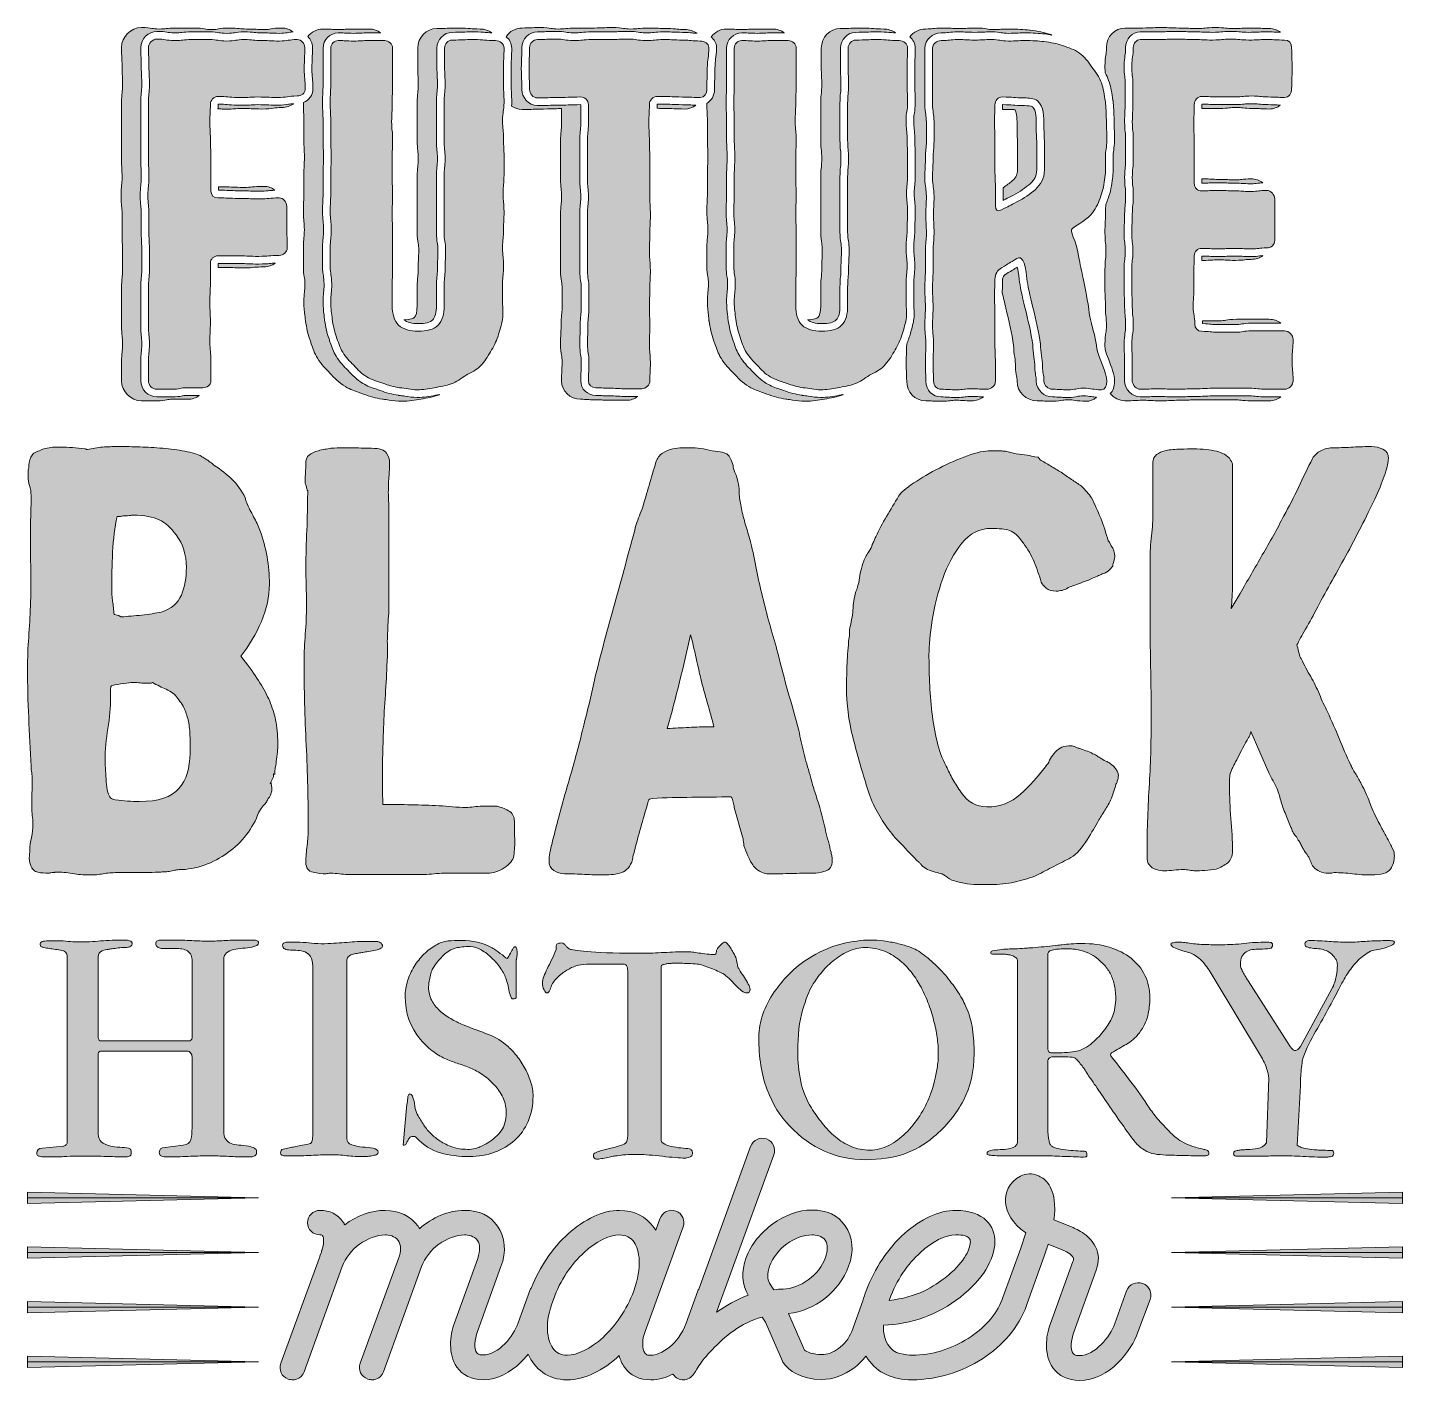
# Model space of a CAD drawing. Header units: inches. Extents: x 72 to 1008, y -1000 to -80.
import ezdxf

# ---------------------------------------------------------------- set-up
doc = ezdxf.new("R2010")
doc.units = ezdxf.units.IN
doc.header["$MEASUREMENT"] = 0
doc.layers.add('Layer 1', color=7, linetype='Continuous')

# ---------------------------------------------------------------- blocks, each defined once
blk = doc.blocks.new('block 3')
at = {"layer": 'Layer 1', "true_color": 0x1f9d48}
h = blk.add_hatch(color=114, dxfattribs=at)
h.dxf.hatch_style = 2
edge = h.paths.add_edge_path()
edge.add_spline(control_points=[(78.35, -845.51), (78.35, -843.52), (79.64, -842.41), (82.21, -842.17), (82.21, -842.17), (96.43, -840.94), (96.43, -840.94), (96.9, -840.83), (97.46, -840.54), (98.1, -840.07), (98.74, -839.6), (99.07, -839.01), (99.07, -838.31), (99.07, -838.31), (99.07, -713.65), (99.07, -713.65), (99.07, -711.66), (98.86, -710.28), (98.45, -709.52), (98.04, -708.76), (97.37, -708.27), (96.43, -708.03), (95.15, -707.68), (93.74, -707.39), (92.22, -707.15), (90.7, -706.92), (89.24, -706.71), (87.83, -706.54), (86.43, -706.36), (85.14, -706.16), (83.97, -705.92), (82.8, -705.69), (81.98, -705.46), (81.51, -705.22), (81.16, -705.1), (80.92, -704.81), (80.81, -704.34), (80.69, -703.88), (80.63, -703.53), (80.63, -703.29), (80.75, -702.24), (81.51, -701.62), (82.92, -701.45), (84.32, -701.27), (85.55, -701.18), (86.6, -701.18), (86.6, -701.18), (91.87, -701.18), (91.87, -701.18), (95.15, -701.18), (97.78, -701.3), (99.77, -701.53), (101.76, -701.77), (103.92, -701.88), (106.27, -701.88), (111.77, -701.88), (116.95, -701.68), (121.81, -701.27), (126.66, -700.86), (132.37, -700.66), (138.93, -700.66), (139.51, -700.66), (140.39, -700.83), (141.56, -701.18), (142.73, -701.53), (143.31, -702.18), (143.31, -703.11), (143.31, -703.82), (143.02, -704.34), (142.44, -704.69), (141.85, -705.05), (141.32, -705.34), (140.86, -705.57), (140.27, -705.57), (139.33, -705.6), (138.05, -705.66), (136.76, -705.72), (135.35, -705.83), (133.83, -706.01), (132.31, -706.19), (130.91, -706.36), (129.62, -706.54), (128.33, -706.71), (127.45, -706.86), (126.99, -706.98), (125.93, -706.98), (124.53, -707.33), (122.77, -708.03), (121.02, -708.73), (120.14, -710.02), (120.14, -711.89), (120.14, -711.89), (120.14, -766.85), (120.14, -766.85), (120.14, -768.49), (120.96, -769.31), (122.6, -769.31), (122.6, -769.31), (181.59, -769.31), (181.59, -769.31), (182.17, -769.31), (182.73, -769.1), (183.26, -768.69), (183.79, -768.28), (184.05, -767.73), (184.05, -767.02), (184.05, -767.02), (184.05, -714), (184.05, -714), (184.05, -712.36), (183.67, -711.01), (182.91, -709.96), (182.15, -708.91), (181.18, -708.12), (180.01, -707.59), (178.84, -707.06), (177.55, -706.71), (176.15, -706.54), (174.74, -706.36), (173.4, -706.27), (172.11, -706.27), (172.11, -706.27), (162.98, -706.27), (162.98, -706.27), (162.04, -706.27), (161.19, -705.95), (160.43, -705.31), (159.67, -704.67), (159.29, -703.93), (159.29, -703.11), (159.29, -702.18), (159.67, -701.53), (160.43, -701.18), (161.19, -700.83), (162.1, -700.66), (163.16, -700.66), (163.16, -700.66), (169.12, -700.66), (169.12, -700.66), (172.28, -700.66), (175.03, -700.69), (177.38, -700.74), (179.72, -700.8), (181.85, -700.89), (183.79, -701.01), (185.72, -701.12), (187.62, -701.21), (189.49, -701.27), (191.36, -701.33), (193.47, -701.36), (195.81, -701.36), (197.68, -701.36), (199.38, -701.33), (200.9, -701.27), (202.42, -701.21), (204.04, -701.12), (205.73, -701.01), (207.43, -700.89), (209.33, -700.8), (211.44, -700.74), (213.55, -700.69), (216.12, -700.66), (219.16, -700.66), (219.16, -700.66), (226.54, -700.66), (226.54, -700.66), (227.59, -700.66), (228.32, -700.89), (228.74, -701.36), (229.14, -701.83), (229.35, -702.24), (229.35, -702.59), (229.35, -703.88), (227.83, -704.81), (224.78, -705.4), (222.79, -705.75), (220.68, -706.01), (218.46, -706.19), (216.24, -706.36), (214.19, -706.66), (212.32, -707.06), (210.44, -707.48), (208.86, -708.21), (207.58, -709.26), (206.29, -710.31), (205.65, -711.89), (205.65, -714), (205.65, -714), (205.65, -830.23), (205.65, -830.23), (205.65, -832.93), (206.08, -834.92), (206.96, -836.2), (207.84, -837.49), (209.04, -838.43), (210.56, -839.01), (212.08, -839.6), (213.87, -839.98), (215.92, -840.15), (217.96, -840.33), (220.16, -840.59), (222.5, -840.94), (224.14, -841.3), (225.46, -841.71), (226.45, -842.17), (227.44, -842.64), (227.94, -843.58), (227.94, -844.98), (227.94, -846.15), (227.56, -846.97), (226.8, -847.44), (226.04, -847.91), (225.02, -848.14), (223.73, -848.14), (223.73, -848.14), (218.11, -848.14), (218.11, -848.14), (216.94, -848.14), (215.39, -848.11), (213.46, -848.06), (211.53, -847.99), (209.53, -847.91), (207.49, -847.79), (205.44, -847.67), (203.57, -847.59), (201.87, -847.53), (200.17, -847.47), (198.97, -847.44), (198.27, -847.44), (194.76, -847.44), (191.89, -847.47), (189.67, -847.53), (187.44, -847.59), (185.25, -847.67), (183.08, -847.79), (180.92, -847.91), (178.55, -847.99), (175.97, -848.06), (173.4, -848.11), (170, -848.14), (165.79, -848.14), (164.62, -848.14), (163.65, -847.94), (162.89, -847.53), (162.13, -847.12), (161.75, -846.27), (161.75, -844.98), (161.75, -844.52), (161.93, -843.93), (162.28, -843.23), (162.63, -842.52), (163.21, -842.12), (164.03, -842), (164.03, -842), (178.08, -840.24), (178.08, -840.24), (180.89, -839.89), (182.58, -838.6), (183.17, -836.38), (183.76, -834.16), (184.05, -831.52), (184.05, -828.48), (184.05, -828.48), (184.05, -780.02), (184.05, -780.02), (184.05, -779.08), (183.72, -778.21), (183.08, -777.38), (182.44, -776.57), (181.59, -776.15), (180.54, -776.15), (180.54, -776.15), (122.6, -776.15), (122.6, -776.15), (120.96, -776.15), (120.14, -776.8), (120.14, -778.09), (120.14, -778.09), (120.14, -832.52), (120.14, -832.52), (120.14, -834.97), (120.9, -836.82), (122.42, -838.05), (123.94, -839.28), (125.78, -840.15), (127.95, -840.68), (130.12, -841.21), (132.4, -841.53), (134.8, -841.65), (137.2, -841.76), (139.22, -841.94), (140.86, -842.17), (141.67, -842.41), (142.17, -842.85), (142.35, -843.49), (142.52, -844.13), (142.61, -844.75), (142.61, -845.33), (142.61, -846.74), (142.14, -847.56), (141.21, -847.79), (140.27, -848.02), (139.33, -848.14), (138.4, -848.14), (135.59, -848.14), (133.25, -848.11), (131.38, -848.06), (129.5, -847.99), (127.54, -847.94), (125.49, -847.88), (123.44, -847.82), (121.1, -847.76), (118.47, -847.7), (115.84, -847.64), (112.41, -847.62), (108.2, -847.62), (104.8, -847.62), (101.7, -847.7), (98.89, -847.88), (96.08, -848.06), (92.81, -848.14), (89.06, -848.14), (89.06, -848.14), (81.69, -848.14), (81.69, -848.14), (80.63, -847.91), (79.81, -847.67), (79.23, -847.44), (78.64, -847.21), (78.35, -846.56), (78.35, -845.51)], knot_values=[0, 0, 0, 0, 1, 1, 1, 2, 2, 2, 3, 3, 3, 4, 4, 4, 5, 5, 5, 6, 6, 6, 7, 7, 7, 8, 8, 8, 9, 9, 9, 10, 10, 10, 11, 11, 11, 12, 12, 12, 13, 13, 13, 14, 14, 14, 15, 15, 15, 16, 16, 16, 17, 17, 17, 18, 18, 18, 19, 19, 19, 20, 20, 20, 21, 21, 21, 22, 22, 22, 23, 23, 23, 24, 24, 24, 25, 25, 25, 26, 26, 26, 27, 27, 27, 28, 28, 28, 29, 29, 29, 30, 30, 30, 31, 31, 31, 32, 32, 32, 33, 33, 33, 34, 34, 34, 35, 35, 35, 36, 36, 36, 37, 37, 37, 38, 38, 38, 39, 39, 39, 40, 40, 40, 41, 41, 41, 42, 42, 42, 43, 43, 43, 44, 44, 44, 45, 45, 45, 46, 46, 46, 47, 47, 47, 48, 48, 48, 49, 49, 49, 50, 50, 50, 51, 51, 51, 52, 52, 52, 53, 53, 53, 54, 54, 54, 55, 55, 55, 56, 56, 56, 57, 57, 57, 58, 58, 58, 59, 59, 59, 60, 60, 60, 61, 61, 61, 62, 62, 62, 63, 63, 63, 64, 64, 64, 65, 65, 65, 66, 66, 66, 67, 67, 67, 68, 68, 68, 69, 69, 69, 70, 70, 70, 71, 71, 71, 72, 72, 72, 73, 73, 73, 74, 74, 74, 75, 75, 75, 76, 76, 76, 77, 77, 77, 78, 78, 78, 79, 79, 79, 80, 80, 80, 81, 81, 81, 82, 82, 82, 83, 83, 83, 84, 84, 84, 85, 85, 85, 86, 86, 86, 87, 87, 87, 88, 88, 88, 89, 89, 89, 90, 90, 90, 91, 91, 91, 92, 92, 92, 93, 93, 93, 94, 94, 94, 95, 95, 95, 96, 96, 96, 97, 97, 97, 98, 98, 98, 99, 99, 99, 100, 100, 100, 101, 101, 101, 102, 102, 102, 103, 103, 103, 104, 104, 104, 105, 105, 105, 106, 106, 106, 107, 107, 107, 108, 108, 108, 109, 109, 109, 110, 110, 110, 110], degree=3, periodic=1)
h = blk.add_hatch(color=114, dxfattribs=at)
h.dxf.hatch_style = 2
edge = h.paths.add_edge_path()
edge.add_spline(control_points=[(266.22, -832.69), (266.22, -832.69), (266.22, -718.39), (266.22, -718.39), (266.22, -715.58), (265.72, -713.42), (264.73, -711.89), (263.73, -710.37), (262.47, -709.32), (260.95, -708.73), (259.43, -708.15), (257.76, -707.8), (255.95, -707.68), (254.13, -707.56), (252.46, -707.48), (250.95, -707.42), (249.42, -707.36), (248.16, -707.12), (247.17, -706.71), (246.18, -706.3), (245.68, -705.46), (245.68, -704.17), (245.68, -703.23), (246.09, -702.65), (246.91, -702.41), (247.72, -702.18), (248.55, -702.06), (249.36, -702.06), (249.36, -702.06), (254.98, -702.06), (254.98, -702.06), (258.38, -702.06), (261.24, -702.24), (263.59, -702.59), (265.93, -702.94), (268.68, -703.11), (271.84, -703.11), (275.12, -703.11), (278.01, -703.03), (280.53, -702.85), (283.05, -702.67), (285.45, -702.5), (287.73, -702.32), (290.01, -702.15), (292.32, -701.97), (294.67, -701.8), (297.01, -701.62), (299.58, -701.53), (302.39, -701.53), (302.39, -701.53), (309.24, -701.53), (309.24, -701.53), (310.17, -701.53), (310.93, -701.71), (311.52, -702.06), (312.11, -702.41), (312.58, -702.65), (312.92, -702.76), (313.16, -703.46), (313.33, -703.85), (313.45, -703.9), (313.57, -703.96), (313.63, -704.28), (313.63, -704.87), (313.63, -705.57), (313.04, -706.16), (311.87, -706.63), (310.7, -707.09), (309.32, -707.48), (307.75, -707.77), (306.17, -708.06), (304.61, -708.32), (303.09, -708.56), (301.57, -708.79), (300.46, -708.97), (299.76, -709.08), (298.7, -709.32), (297.56, -709.52), (296.33, -709.7), (295.1, -709.87), (293.96, -710.14), (292.91, -710.49), (291.86, -710.84), (291, -711.37), (290.36, -712.07), (289.72, -712.77), (289.4, -713.77), (289.4, -715.05), (289.4, -715.05), (289.4, -835.68), (289.4, -835.68), (289.4, -837.78), (290.51, -839.22), (292.73, -839.98), (294.96, -840.74), (297.39, -841.24), (300.02, -841.47), (302.65, -841.71), (305.08, -842), (307.31, -842.35), (309.53, -842.7), (310.64, -843.58), (310.64, -844.98), (310.64, -845.68), (310.44, -846.15), (310.03, -846.39), (309.62, -846.62), (309.24, -846.8), (308.89, -846.91), (307.95, -847.15), (306.81, -847.38), (305.46, -847.62), (304.12, -847.85), (302.92, -847.97), (301.86, -847.97), (297.06, -847.97), (292.88, -847.76), (289.31, -847.35), (285.74, -846.94), (281.79, -846.74), (277.46, -846.74), (276.4, -846.74), (274.88, -846.77), (272.89, -846.83), (270.9, -846.89), (268.83, -846.97), (266.66, -847.09), (264.49, -847.21), (262.33, -847.3), (260.16, -847.35), (258, -847.41), (256.15, -847.44), (254.63, -847.44), (254.63, -847.44), (246.56, -847.44), (246.56, -847.44), (246.21, -847.44), (245.74, -847.26), (245.15, -846.91), (244.57, -846.56), (244.27, -846.04), (244.27, -845.33), (244.27, -844.05), (244.86, -843.23), (246.03, -842.88), (247.55, -842.52), (248.9, -842.23), (250.07, -842), (251.23, -841.76), (252.46, -841.53), (253.76, -841.3), (255.04, -841.06), (256.45, -840.8), (257.97, -840.51), (259.49, -840.21), (261.42, -839.83), (263.76, -839.36), (264.93, -839.01), (265.63, -838.25), (265.87, -837.08), (266.1, -835.91), (266.22, -834.45), (266.22, -832.69)], knot_values=[0, 0, 0, 0, 1, 1, 1, 2, 2, 2, 3, 3, 3, 4, 4, 4, 5, 5, 5, 6, 6, 6, 7, 7, 7, 8, 8, 8, 9, 9, 9, 10, 10, 10, 11, 11, 11, 12, 12, 12, 13, 13, 13, 14, 14, 14, 15, 15, 15, 16, 16, 16, 17, 17, 17, 18, 18, 18, 19, 19, 19, 20, 20, 20, 21, 21, 21, 22, 22, 22, 23, 23, 23, 24, 24, 24, 25, 25, 25, 26, 26, 26, 27, 27, 27, 28, 28, 28, 29, 29, 29, 30, 30, 30, 31, 31, 31, 32, 32, 32, 33, 33, 33, 34, 34, 34, 35, 35, 35, 36, 36, 36, 37, 37, 37, 38, 38, 38, 39, 39, 39, 40, 40, 40, 41, 41, 41, 42, 42, 42, 43, 43, 43, 44, 44, 44, 45, 45, 45, 46, 46, 46, 47, 47, 47, 48, 48, 48, 49, 49, 49, 50, 50, 50, 51, 51, 51, 52, 52, 52, 53, 53, 53, 54, 54, 54, 54], degree=3, periodic=1)
h = blk.add_hatch(color=114, dxfattribs=at)
h.dxf.hatch_style = 2
edge = h.paths.add_edge_path()
edge.add_spline(control_points=[(329.08, -738.76), (329.08, -735.36), (329.63, -731.94), (330.75, -728.49), (331.86, -725.03), (333.35, -721.76), (335.22, -718.65), (337.09, -715.55), (339.32, -712.74), (341.89, -710.22), (344.47, -707.71), (347.16, -705.69), (349.97, -704.17), (352.66, -702.53), (355.44, -701.56), (358.31, -701.27), (361.18, -700.98), (364.19, -700.83), (367.35, -700.83), (374.96, -700.83), (381.98, -702.53), (388.42, -705.92), (389.01, -706.27), (390.32, -707.18), (392.37, -708.64), (394.42, -710.11), (396.21, -711.48), (397.73, -712.77), (397.96, -713.01), (398.19, -713.12), (398.43, -713.12), (398.55, -713.12), (398.72, -713.01), (398.96, -712.77), (399.31, -712.19), (399.89, -711.13), (400.71, -709.61), (401.53, -708.09), (402.06, -707.09), (402.29, -706.63), (402.53, -705.81), (402.88, -705.4), (403.35, -705.4), (403.35, -705.28), (403.46, -705.22), (403.7, -705.22), (404.52, -705.22), (404.99, -705.72), (405.1, -706.71), (405.22, -707.71), (405.28, -708.5), (405.28, -709.08), (405.28, -709.08), (405.28, -709.79), (405.28, -709.79), (405.28, -710.02), (405.22, -710.75), (405.1, -711.98), (404.99, -713.21), (404.87, -713.94), (404.75, -714.17), (404.75, -714.17), (404.75, -739.28), (404.75, -739.28), (404.75, -739.87), (404.52, -740.25), (404.05, -740.42), (403.58, -740.6), (403.17, -740.69), (402.82, -740.69), (402.12, -740.69), (401.68, -740.54), (401.5, -740.25), (401.33, -739.96), (401.12, -739.4), (400.89, -738.58), (400.19, -736.82), (399.69, -735.01), (399.4, -733.14), (399.1, -731.27), (398.61, -729.33), (397.91, -727.34), (397.2, -725.12), (395.97, -722.72), (394.22, -720.15), (392.46, -717.57), (390.44, -715.17), (388.16, -712.95), (385.88, -710.72), (383.45, -708.85), (380.87, -707.33), (378.3, -705.81), (375.9, -705.05), (373.67, -705.05), (371.45, -705.05), (369.55, -705.13), (367.97, -705.31), (366.39, -705.48), (365.01, -705.69), (363.84, -705.92), (360.45, -706.98), (357.58, -708.64), (355.24, -710.93), (352.9, -713.21), (350.73, -715.76), (348.74, -718.56), (348.15, -719.38), (347.63, -720.41), (347.16, -721.64), (346.69, -722.87), (346.31, -724.18), (346.02, -725.59), (345.73, -726.99), (345.49, -728.34), (345.32, -729.63), (345.14, -730.92), (345.05, -731.97), (345.05, -732.79), (345.05, -736.07), (345.76, -739.02), (347.16, -741.65), (348.57, -744.29), (350.38, -746.63), (352.6, -748.68), (354.83, -750.72), (357.35, -752.54), (360.15, -754.12), (362.96, -755.7), (365.77, -757.08), (368.58, -758.25), (373.5, -760.24), (378.59, -762.2), (383.86, -764.13), (389.13, -766.06), (393.63, -768.55), (397.38, -771.59), (399.72, -773.46), (402, -775.75), (404.23, -778.44), (406.45, -781.13), (408.44, -784.03), (410.19, -787.13), (411.95, -790.23), (413.38, -793.48), (414.5, -796.87), (415.61, -800.27), (416.16, -803.61), (416.16, -806.88), (416.16, -813.2), (415.05, -818.91), (412.83, -824), (410.6, -829.09), (407.56, -833.39), (403.7, -836.9), (399.83, -840.42), (395.27, -843.14), (390, -845.07), (384.74, -847), (379.06, -847.97), (372.97, -847.97), (365.71, -847.97), (359.07, -847.12), (353.04, -845.42), (347.01, -843.73), (341.54, -840.24), (336.63, -834.97), (336.39, -834.62), (336.04, -834.42), (335.57, -834.36), (335.1, -834.3), (334.75, -834.27), (334.52, -834.27), (333.35, -834.27), (332.53, -834.6), (332.06, -835.24), (331.59, -835.88), (331.18, -836.56), (330.83, -837.26), (330.48, -837.96), (330.13, -838.63), (329.78, -839.28), (329.43, -839.92), (328.73, -840.24), (327.67, -840.24), (327.67, -840.24), (330.31, -812.33), (330.31, -812.33), (330.54, -811.39), (330.68, -810.34), (330.75, -809.16), (330.8, -808), (330.95, -807.17), (331.18, -806.71), (331.3, -805.77), (331.65, -805.3), (332.24, -805.3), (333.05, -805.3), (333.64, -805.83), (333.99, -806.88), (334.93, -809.11), (335.51, -811.33), (335.75, -813.55), (335.98, -815.78), (336.51, -817.65), (337.33, -819.17), (338.85, -821.87), (340.34, -824.32), (341.81, -826.55), (343.27, -828.77), (344.91, -830.76), (346.72, -832.52), (348.54, -834.27), (350.61, -835.91), (352.96, -837.43), (355.3, -838.95), (358.16, -840.36), (361.56, -841.65), (363.67, -842.35), (365.66, -842.76), (367.53, -842.88), (369.4, -842.99), (371.15, -843.05), (372.8, -843.05), (374.67, -843.05), (376.54, -842.7), (378.41, -842), (380.29, -841.3), (382.57, -840.18), (385.26, -838.66), (389.13, -836.32), (392.2, -833.57), (394.48, -830.41), (396.76, -827.25), (397.91, -823.21), (397.91, -818.29), (397.91, -814.9), (397.29, -811.71), (396.06, -808.73), (394.83, -805.74), (393.1, -802.96), (390.88, -800.38), (387.84, -796.99), (384.88, -794.33), (382.01, -792.39), (379.14, -790.47), (376.33, -788.91), (373.59, -787.74), (370.84, -786.57), (368.11, -785.58), (365.42, -784.76), (362.73, -783.94), (359.98, -782.92), (357.17, -781.69), (354.36, -780.46), (351.49, -778.82), (348.57, -776.77), (345.64, -774.72), (342.6, -771.88), (339.44, -768.25), (332.53, -760.06), (329.08, -750.23), (329.08, -738.76)], knot_values=[0, 0, 0, 0, 1, 1, 1, 2, 2, 2, 3, 3, 3, 4, 4, 4, 5, 5, 5, 6, 6, 6, 7, 7, 7, 8, 8, 8, 9, 9, 9, 10, 10, 10, 11, 11, 11, 12, 12, 12, 13, 13, 13, 14, 14, 14, 15, 15, 15, 16, 16, 16, 17, 17, 17, 18, 18, 18, 19, 19, 19, 20, 20, 20, 21, 21, 21, 22, 22, 22, 23, 23, 23, 24, 24, 24, 25, 25, 25, 26, 26, 26, 27, 27, 27, 28, 28, 28, 29, 29, 29, 30, 30, 30, 31, 31, 31, 32, 32, 32, 33, 33, 33, 34, 34, 34, 35, 35, 35, 36, 36, 36, 37, 37, 37, 38, 38, 38, 39, 39, 39, 40, 40, 40, 41, 41, 41, 42, 42, 42, 43, 43, 43, 44, 44, 44, 45, 45, 45, 46, 46, 46, 47, 47, 47, 48, 48, 48, 49, 49, 49, 50, 50, 50, 51, 51, 51, 52, 52, 52, 53, 53, 53, 54, 54, 54, 55, 55, 55, 56, 56, 56, 57, 57, 57, 58, 58, 58, 59, 59, 59, 60, 60, 60, 61, 61, 61, 62, 62, 62, 63, 63, 63, 64, 64, 64, 65, 65, 65, 66, 66, 66, 67, 67, 67, 68, 68, 68, 69, 69, 69, 70, 70, 70, 71, 71, 71, 72, 72, 72, 73, 73, 73, 74, 74, 74, 75, 75, 75, 76, 76, 76, 77, 77, 77, 78, 78, 78, 79, 79, 79, 80, 80, 80, 81, 81, 81, 82, 82, 82, 83, 83, 83, 84, 84, 84, 85, 85, 85, 86, 86, 86, 87, 87, 87, 87], degree=3, periodic=1)
h = blk.add_hatch(color=114, dxfattribs=at)
h.dxf.hatch_style = 2
edge = h.paths.add_edge_path()
edge.add_spline(control_points=[(642.49, -850.07), (622.59, -850.07), (605.32, -842.41), (590.69, -827.07), (584.37, -820.64), (579.31, -812.44), (575.5, -802.49), (571.7, -792.55), (569.8, -780.55), (569.8, -766.5), (569.8, -761.47), (570.73, -756.32), (572.61, -751.05), (574.48, -745.78), (577.05, -740.75), (580.33, -735.95), (583.61, -731.15), (587.44, -726.64), (591.83, -722.43), (596.22, -718.21), (600.93, -714.64), (605.97, -711.72), (612.87, -707.62), (619.75, -704.75), (626.6, -703.11), (633.44, -701.48), (639.79, -700.66), (645.65, -700.66), (648.57, -700.66), (651.62, -700.86), (654.78, -701.27), (657.94, -701.68), (660.95, -702.21), (663.82, -702.85), (666.69, -703.49), (669.32, -704.23), (671.72, -705.05), (674.12, -705.87), (676.02, -706.69), (677.43, -707.5), (680.7, -709.49), (684.01, -711.98), (687.35, -714.97), (690.68, -717.95), (693.84, -721.17), (696.83, -724.62), (699.81, -728.08), (702.5, -731.62), (704.91, -735.24), (707.3, -738.88), (709.21, -742.27), (710.61, -745.43), (712.95, -750.7), (714.5, -755.99), (715.27, -761.32), (716.03, -766.65), (716.41, -772.12), (716.41, -777.74), (716.41, -789.91), (713.97, -800.59), (709.12, -809.78), (704.26, -818.97), (697.5, -827.25), (688.84, -834.62), (682.52, -839.89), (675.73, -843.78), (668.47, -846.3), (661.21, -848.82), (652.55, -850.07), (642.49, -850.07)], knot_values=[0, 0, 0, 0, 1, 1, 1, 2, 2, 2, 3, 3, 3, 4, 4, 4, 5, 5, 5, 6, 6, 6, 7, 7, 7, 8, 8, 8, 9, 9, 9, 10, 10, 10, 11, 11, 11, 12, 12, 12, 13, 13, 13, 14, 14, 14, 15, 15, 15, 16, 16, 16, 17, 17, 17, 18, 18, 18, 19, 19, 19, 20, 20, 20, 21, 21, 21, 22, 22, 22, 23, 23, 23, 23], degree=3, periodic=1)
edge = h.paths.add_edge_path()
edge.add_spline(control_points=[(596.31, -776.86), (596.31, -783.41), (597.01, -790.06), (598.41, -796.79), (599.82, -803.52), (602.22, -809.52), (605.62, -814.78), (607.84, -818.29), (610.3, -821.78), (612.99, -825.23), (615.68, -828.68), (618.66, -831.79), (621.94, -834.53), (625.22, -837.29), (628.82, -839.48), (632.74, -841.12), (636.66, -842.76), (640.96, -843.58), (645.65, -843.58), (649.97, -843.58), (654.22, -842.5), (658.38, -840.33), (662.53, -838.17), (666.37, -835.36), (669.88, -831.9), (673.39, -828.45), (676.55, -824.53), (679.36, -820.14), (682.17, -815.75), (684.45, -811.27), (686.2, -806.71), (686.44, -806), (686.88, -804.78), (687.52, -803.02), (688.16, -801.26), (688.81, -799.1), (689.45, -796.52), (690.1, -793.95), (690.68, -791.05), (691.21, -787.83), (691.74, -784.61), (692, -781.13), (692, -777.38), (692, -774.22), (691.74, -770.74), (691.21, -766.94), (690.68, -763.14), (689.89, -759.21), (688.84, -755.17), (687.79, -751.14), (686.5, -747.1), (684.98, -743.06), (683.45, -739.02), (681.64, -735.13), (679.53, -731.38), (677.78, -728.22), (675.67, -725.09), (673.21, -721.99), (670.76, -718.89), (667.97, -716.14), (664.87, -713.74), (661.77, -711.34), (658.35, -709.41), (654.6, -707.94), (650.85, -706.48), (646.82, -705.75), (642.49, -705.75), (638.27, -705.75), (634.29, -706.63), (630.55, -708.38), (626.8, -710.14), (623.35, -712.33), (620.19, -714.97), (617.03, -717.6), (614.28, -720.38), (611.94, -723.31), (609.59, -726.23), (607.72, -728.92), (606.32, -731.38), (604.09, -735.13), (601.87, -740.78), (599.64, -748.33), (597.42, -755.88), (596.31, -765.39), (596.31, -776.86)], knot_values=[0, 0, 0, 0, 1, 1, 1, 2, 2, 2, 3, 3, 3, 4, 4, 4, 5, 5, 5, 6, 6, 6, 7, 7, 7, 8, 8, 8, 9, 9, 9, 10, 10, 10, 11, 11, 11, 12, 12, 12, 13, 13, 13, 14, 14, 14, 15, 15, 15, 16, 16, 16, 17, 17, 17, 18, 18, 18, 19, 19, 19, 20, 20, 20, 21, 21, 21, 22, 22, 22, 23, 23, 23, 24, 24, 24, 25, 25, 25, 26, 26, 26, 27, 27, 27, 28, 28, 28, 28], degree=3, periodic=1)
h = blk.add_hatch(color=114, dxfattribs=at)
h.dxf.hatch_style = 2
edge = h.paths.add_edge_path()
edge.add_spline(control_points=[(936.23, -840.42), (937.05, -840.89), (937.99, -841.32), (939.04, -841.74), (940.09, -842.15), (941.5, -842.5), (943.25, -842.79), (945.01, -843.08), (947.2, -843.31), (949.84, -843.49), (952.47, -843.67), (955.78, -843.75), (959.76, -843.75), (960.7, -843.75), (961.16, -844.4), (961.16, -845.68), (961.16, -846.86), (960.61, -847.59), (959.5, -847.88), (958.38, -848.17), (957.3, -848.32), (956.25, -848.32), (950.86, -848.32), (945.48, -848.17), (940.09, -847.88), (934.71, -847.59), (930.14, -847.44), (926.4, -847.44), (923.7, -847.44), (921.42, -847.47), (919.55, -847.53), (917.68, -847.59), (915.75, -847.62), (913.76, -847.62), (911.77, -847.62), (909.4, -847.64), (906.65, -847.7), (903.89, -847.76), (900.29, -847.79), (895.85, -847.79), (893.97, -847.79), (893.04, -847.21), (893.04, -846.04), (893.04, -845.22), (893.33, -844.63), (893.92, -844.28), (894.15, -844.16), (894.65, -844.02), (895.41, -843.84), (896.17, -843.67), (896.99, -843.55), (897.87, -843.49), (898.74, -843.43), (899.56, -843.38), (900.32, -843.31), (901.08, -843.26), (901.64, -843.23), (901.99, -843.23), (904.69, -842.99), (907.14, -842.73), (909.37, -842.44), (911.59, -842.15), (913.58, -840.89), (915.34, -838.66), (915.34, -838.66), (916.92, -794.59), (916.92, -794.59), (916.92, -792.95), (916.45, -790.73), (915.51, -787.92), (914.58, -785.11), (913.17, -782.19), (911.3, -779.14), (911.3, -779.14), (879.87, -726.82), (879.87, -726.82), (878.12, -723.77), (876.15, -720.79), (873.99, -717.86), (871.82, -714.94), (869.16, -712.48), (866, -710.49), (865.18, -710.02), (863.92, -709.55), (862.22, -709.08), (860.53, -708.62), (858.8, -708.09), (857.04, -707.5), (855.29, -706.92), (853.74, -706.3), (852.39, -705.66), (851.05, -705.02), (850.37, -704.28), (850.37, -703.46), (850.37, -703), (850.9, -702.65), (851.95, -702.41), (853.01, -702.18), (853.83, -702.06), (854.41, -702.06), (854.41, -702.06), (855.81, -702.06), (855.81, -702.06), (857.22, -702.06), (858.54, -702.15), (859.77, -702.32), (860.99, -702.5), (862.55, -702.71), (864.42, -702.94), (867.81, -703.41), (871.27, -703.67), (874.78, -703.73), (878.29, -703.79), (881.8, -703.82), (885.31, -703.82), (889.99, -703.82), (894.91, -703.53), (900.06, -702.94), (905.21, -702.35), (910.24, -702.06), (915.16, -702.06), (915.86, -702.06), (916.77, -702.12), (917.88, -702.24), (918.99, -702.35), (919.55, -702.88), (919.55, -703.82), (919.55, -705.34), (918.91, -706.16), (917.62, -706.27), (915.51, -706.63), (913.23, -706.8), (910.77, -706.8), (909.02, -706.8), (907.35, -706.92), (905.77, -707.15), (904.19, -707.39), (902.78, -707.88), (901.55, -708.64), (900.32, -709.41), (899.36, -710.49), (898.66, -711.89), (897.95, -713.3), (897.6, -715.11), (897.6, -717.34), (897.6, -718.04), (897.81, -718.92), (898.22, -719.97), (898.63, -721.02), (899.12, -722.08), (899.71, -723.13), (900.29, -724.18), (900.88, -725.21), (901.47, -726.2), (902.05, -727.2), (902.52, -727.93), (902.87, -728.4), (902.87, -728.4), (931.49, -773.17), (931.49, -773.17), (931.96, -773.76), (932.51, -774.34), (933.16, -774.93), (933.8, -775.51), (934.36, -775.8), (934.83, -775.8), (935.41, -775.8), (936.03, -775.54), (936.67, -775.01), (937.31, -774.49), (937.93, -773.81), (938.51, -773), (938.51, -773), (959.93, -733.84), (959.93, -733.84), (961.34, -731.15), (962.31, -728.31), (962.83, -725.33), (963.36, -722.34), (963.62, -719.85), (963.62, -717.86), (963.62, -716.22), (963.33, -714.91), (962.74, -713.91), (962.16, -712.92), (961.22, -711.72), (959.93, -710.31), (958.65, -709.14), (957.33, -708.29), (955.98, -707.77), (954.64, -707.24), (953.26, -706.89), (951.86, -706.71), (950.45, -706.54), (949.05, -706.39), (947.64, -706.27), (946.24, -706.16), (944.83, -705.92), (943.43, -705.57), (942.14, -705.22), (941.5, -704.46), (941.5, -703.29), (941.5, -702.71), (941.79, -702.18), (942.38, -701.71), (942.96, -701.24), (943.55, -701.01), (944.13, -701.01), (949.51, -701.01), (954.17, -701.18), (958.09, -701.53), (962.01, -701.88), (966.2, -702.06), (970.64, -702.06), (973.34, -702.06), (975.53, -702), (977.23, -701.88), (978.92, -701.77), (980.68, -701.65), (982.5, -701.53), (984.31, -701.42), (986.45, -701.3), (988.91, -701.18), (991.36, -701.07), (994.76, -701.01), (999.09, -701.01), (1000.03, -701.01), (1000.81, -701.07), (1001.46, -701.18), (1002.1, -701.3), (1002.42, -701.59), (1002.42, -702.06), (1002.42, -703), (1001.72, -703.79), (1000.32, -704.43), (998.91, -705.08), (997.3, -705.63), (995.49, -706.1), (993.67, -706.57), (991.86, -706.95), (990.05, -707.24), (988.23, -707.53), (986.97, -707.85), (986.27, -708.21), (982.88, -710.08), (980.01, -712.19), (977.67, -714.53), (975.33, -716.87), (973.16, -719.53), (971.17, -722.52), (969.18, -725.5), (967.22, -728.9), (965.29, -732.7), (963.36, -736.5), (961.04, -740.86), (958.36, -745.78), (955.31, -751.63), (952.12, -757.34), (948.78, -762.9), (945.45, -768.46), (942.61, -774.34), (940.27, -780.55), (940.03, -781.36), (939.8, -782.68), (939.57, -784.5), (939.33, -786.31), (939.13, -788.21), (938.95, -790.2), (938.78, -792.19), (938.66, -794.09), (938.6, -795.91), (938.54, -797.72), (938.51, -798.98), (938.51, -799.68), (938.51, -799.68), (936.23, -840.42), (936.23, -840.42)], knot_values=[0, 0, 0, 0, 1, 1, 1, 2, 2, 2, 3, 3, 3, 4, 4, 4, 5, 5, 5, 6, 6, 6, 7, 7, 7, 8, 8, 8, 9, 9, 9, 10, 10, 10, 11, 11, 11, 12, 12, 12, 13, 13, 13, 14, 14, 14, 15, 15, 15, 16, 16, 16, 17, 17, 17, 18, 18, 18, 19, 19, 19, 20, 20, 20, 21, 21, 21, 22, 22, 22, 23, 23, 23, 24, 24, 24, 25, 25, 25, 26, 26, 26, 27, 27, 27, 28, 28, 28, 29, 29, 29, 30, 30, 30, 31, 31, 31, 32, 32, 32, 33, 33, 33, 34, 34, 34, 35, 35, 35, 36, 36, 36, 37, 37, 37, 38, 38, 38, 39, 39, 39, 40, 40, 40, 41, 41, 41, 42, 42, 42, 43, 43, 43, 44, 44, 44, 45, 45, 45, 46, 46, 46, 47, 47, 47, 48, 48, 48, 49, 49, 49, 50, 50, 50, 51, 51, 51, 52, 52, 52, 53, 53, 53, 54, 54, 54, 55, 55, 55, 56, 56, 56, 57, 57, 57, 58, 58, 58, 59, 59, 59, 60, 60, 60, 61, 61, 61, 62, 62, 62, 63, 63, 63, 64, 64, 64, 65, 65, 65, 66, 66, 66, 67, 67, 67, 68, 68, 68, 69, 69, 69, 70, 70, 70, 71, 71, 71, 72, 72, 72, 73, 73, 73, 74, 74, 74, 75, 75, 75, 76, 76, 76, 77, 77, 77, 78, 78, 78, 79, 79, 79, 80, 80, 80, 81, 81, 81, 82, 82, 82, 83, 83, 83, 84, 84, 84, 85, 85, 85, 86, 86, 86, 87, 87, 87, 88, 88, 88, 89, 89, 89, 90, 90, 90, 91, 91, 91, 92, 92, 92, 92], degree=3, periodic=1)
h = blk.add_hatch(color=114, dxfattribs=at)
h.dxf.hatch_style = 2
edge = h.paths.add_edge_path()
edge.add_spline(control_points=[(503.25, -718.39), (503.25, -718.39), (503.25, -836.03), (503.25, -836.03), (503.25, -837.55), (504.1, -838.72), (505.8, -839.54), (507.49, -840.36), (509.48, -840.97), (511.77, -841.38), (514.05, -841.79), (516.3, -842.08), (518.53, -842.26), (520.75, -842.44), (522.39, -842.64), (523.44, -842.88), (524.03, -843.58), (524.38, -844.11), (524.5, -844.46), (524.61, -844.81), (524.67, -845.28), (524.67, -845.86), (524.67, -847.03), (524.03, -847.85), (522.74, -848.32), (521.45, -848.79), (520.28, -849.02), (519.23, -849.02), (517.83, -849.02), (515.75, -848.9), (513, -848.67), (510.24, -848.43), (507.32, -848.14), (504.22, -847.79), (501.11, -847.44), (498.13, -847.15), (495.26, -846.91), (492.39, -846.68), (490.2, -846.56), (488.68, -846.56), (485.98, -846.56), (483.44, -846.59), (481.04, -846.65), (478.64, -846.71), (476.09, -846.97), (473.4, -847.44), (472.82, -847.44), (471.94, -847.56), (470.77, -847.79), (469.6, -848.02), (468.31, -848.29), (466.91, -848.58), (465.5, -848.87), (464.1, -849.13), (462.69, -849.37), (461.29, -849.6), (460.17, -849.72), (459.36, -849.72), (458.65, -849.72), (458.13, -849.43), (457.78, -848.84), (457.42, -848.26), (457.25, -847.79), (457.25, -847.44), (457.25, -846.5), (457.75, -845.8), (458.74, -845.33), (459.74, -844.87), (460.59, -844.52), (461.29, -844.28), (461.64, -844.16), (462.4, -843.96), (463.57, -843.67), (464.74, -843.38), (465.97, -843.08), (467.26, -842.79), (468.54, -842.5), (469.83, -842.17), (471.12, -841.82), (472.41, -841.47), (473.4, -841.18), (474.1, -840.94), (476.33, -840.36), (477.97, -839.66), (479.02, -838.84), (480.07, -838.02), (480.6, -836.26), (480.6, -833.57), (480.6, -833.57), (480.6, -722.43), (480.6, -722.43), (480.6, -721.26), (480.45, -720.06), (480.16, -718.83), (479.87, -717.6), (478.96, -716.98), (477.44, -716.98), (477.44, -716.98), (454.79, -716.98), (454.79, -716.98), (451.75, -716.98), (449.14, -717.25), (446.98, -717.77), (444.81, -718.3), (442.79, -719.09), (440.92, -720.15), (438.7, -721.32), (436.47, -722.87), (434.25, -724.8), (432.02, -726.73), (430.27, -728.81), (428.98, -731.03), (428.74, -731.38), (428.54, -731.85), (428.37, -732.44), (428.19, -733.02), (427.99, -733.64), (427.75, -734.28), (427.52, -734.92), (427.23, -735.48), (426.87, -735.95), (426.52, -736.42), (426.11, -736.65), (425.64, -736.65), (425.06, -736.65), (424.39, -735.92), (423.63, -734.46), (422.87, -732.99), (422.49, -731.5), (422.49, -729.98), (422.49, -728.46), (422.81, -726.9), (423.45, -725.33), (424.09, -723.74), (424.88, -722.02), (425.82, -720.15), (426.76, -718.27), (427.75, -716.28), (428.81, -714.17), (429.86, -712.07), (430.85, -709.73), (431.79, -707.15), (431.79, -707.15), (431.79, -705.4), (431.79, -705.4), (431.79, -705.05), (431.91, -704.52), (432.14, -703.82), (432.49, -703.23), (432.99, -702.88), (433.63, -702.76), (434.28, -702.65), (434.95, -702.59), (435.65, -702.59), (436.24, -702.59), (436.73, -702.76), (437.15, -703.11), (437.55, -703.46), (437.96, -703.9), (438.37, -704.43), (438.78, -704.96), (439.25, -705.46), (439.78, -705.92), (440.31, -706.39), (440.92, -706.74), (441.62, -706.98), (443.26, -707.45), (447.97, -708), (455.76, -708.64), (463.54, -709.29), (475.33, -709.61), (491.14, -709.61), (493.01, -709.61), (495.17, -709.55), (497.63, -709.44), (500.09, -709.32), (502.64, -709.2), (505.27, -709.08), (507.9, -708.97), (510.51, -708.85), (513.08, -708.73), (515.66, -708.62), (518, -708.56), (520.11, -708.56), (521.74, -708.56), (523.24, -708.64), (524.58, -708.82), (525.93, -709), (527.42, -709.2), (529.06, -709.44), (530.7, -709.67), (532.54, -709.9), (534.59, -710.14), (536.64, -710.37), (538.13, -710.49), (539.07, -710.49), (540.36, -710.49), (541, -709.79), (541, -708.38), (541, -707.56), (541.23, -706.86), (541.7, -706.27), (542.29, -705.57), (543.11, -704.69), (544.16, -703.64), (545.21, -702.59), (546.09, -702.06), (546.8, -702.06), (547.26, -702.06), (547.85, -702.44), (548.55, -703.2), (549.25, -703.96), (549.92, -704.87), (550.57, -705.92), (551.21, -706.98), (551.83, -708.03), (552.41, -709.08), (553, -710.14), (553.47, -710.96), (553.82, -711.54), (554.29, -712.6), (554.64, -713.89), (554.87, -715.4), (555.1, -716.93), (555.34, -718.1), (555.57, -718.92), (555.81, -719.5), (556.36, -720.47), (557.24, -721.81), (558.12, -723.16), (559.06, -724.6), (560.05, -726.11), (561.04, -727.64), (561.92, -729.13), (562.68, -730.59), (563.45, -732.06), (563.83, -733.2), (563.83, -734.01), (563.83, -735.77), (563.06, -736.65), (561.54, -736.65), (560.61, -736.65), (559.46, -736.12), (558.12, -735.07), (556.77, -734.01), (555.4, -732.76), (553.99, -731.29), (552.59, -729.83), (551.12, -728.37), (549.61, -726.9), (548.08, -725.44), (546.68, -724.3), (545.39, -723.48), (544.45, -723.01), (543.25, -722.43), (541.79, -721.72), (540.33, -721.02), (538.75, -720.35), (537.05, -719.71), (535.35, -719.06), (533.68, -718.48), (532.05, -717.95), (530.4, -717.42), (529, -717.1), (527.83, -716.98), (525.96, -716.75), (524.06, -716.61), (522.13, -716.55), (520.2, -716.49), (518.29, -716.46), (516.42, -716.46), (516.42, -716.46), (510.62, -716.46), (510.62, -716.46), (510.39, -716.46), (509.89, -716.49), (509.13, -716.55), (508.37, -716.61), (507.55, -716.72), (506.67, -716.9), (505.8, -717.07), (505.01, -717.28), (504.3, -717.51), (503.6, -717.75), (503.25, -718.04), (503.25, -718.39)], knot_values=[0, 0, 0, 0, 1, 1, 1, 2, 2, 2, 3, 3, 3, 4, 4, 4, 5, 5, 5, 6, 6, 6, 7, 7, 7, 8, 8, 8, 9, 9, 9, 10, 10, 10, 11, 11, 11, 12, 12, 12, 13, 13, 13, 14, 14, 14, 15, 15, 15, 16, 16, 16, 17, 17, 17, 18, 18, 18, 19, 19, 19, 20, 20, 20, 21, 21, 21, 22, 22, 22, 23, 23, 23, 24, 24, 24, 25, 25, 25, 26, 26, 26, 27, 27, 27, 28, 28, 28, 29, 29, 29, 30, 30, 30, 31, 31, 31, 32, 32, 32, 33, 33, 33, 34, 34, 34, 35, 35, 35, 36, 36, 36, 37, 37, 37, 38, 38, 38, 39, 39, 39, 40, 40, 40, 41, 41, 41, 42, 42, 42, 43, 43, 43, 44, 44, 44, 45, 45, 45, 46, 46, 46, 47, 47, 47, 48, 48, 48, 49, 49, 49, 50, 50, 50, 51, 51, 51, 52, 52, 52, 53, 53, 53, 54, 54, 54, 55, 55, 55, 56, 56, 56, 57, 57, 57, 58, 58, 58, 59, 59, 59, 60, 60, 60, 61, 61, 61, 62, 62, 62, 63, 63, 63, 64, 64, 64, 65, 65, 65, 66, 66, 66, 67, 67, 67, 68, 68, 68, 69, 69, 69, 70, 70, 70, 71, 71, 71, 72, 72, 72, 73, 73, 73, 74, 74, 74, 75, 75, 75, 76, 76, 76, 77, 77, 77, 78, 78, 78, 79, 79, 79, 80, 80, 80, 81, 81, 81, 82, 82, 82, 83, 83, 83, 84, 84, 84, 85, 85, 85, 86, 86, 86, 87, 87, 87, 88, 88, 88, 89, 89, 89, 90, 90, 90, 91, 91, 91, 92, 92, 92, 93, 93, 93, 94, 94, 94, 95, 95, 95, 95], degree=3, periodic=1)
h = blk.add_hatch(color=114, dxfattribs=at)
h.dxf.hatch_style = 2
edge = h.paths.add_edge_path()
edge.add_spline(control_points=[(745.9, -838.31), (745.9, -838.31), (745.9, -715.05), (745.9, -715.05), (745.9, -714.12), (745.58, -713.36), (744.94, -712.77), (744.29, -712.19), (743.53, -711.72), (742.66, -711.37), (741.78, -711.01), (740.84, -710.75), (739.85, -710.58), (738.85, -710.4), (737.94, -710.31), (737.13, -710.31), (737.13, -710.31), (732.91, -710.31), (732.91, -710.31), (731.97, -710.31), (731.22, -710.31), (730.63, -710.31), (730.04, -710.31), (729.46, -710.26), (728.87, -710.14), (728.05, -710.14), (727.65, -709.9), (727.65, -709.44), (727.65, -708.62), (728.05, -708.15), (728.87, -708.03), (733.32, -707.21), (737.21, -706.77), (740.55, -706.71), (743.89, -706.66), (747.77, -706.45), (752.22, -706.1), (752.69, -706.1), (754.1, -706.01), (756.44, -705.83), (758.78, -705.66), (761.3, -705.43), (763.99, -705.13), (766.68, -704.84), (769.23, -704.58), (771.63, -704.34), (774.03, -704.11), (775.52, -703.93), (776.11, -703.82), (778.09, -703.58), (780.23, -703.38), (782.51, -703.2), (784.8, -703.03), (787.11, -702.94), (789.45, -702.94), (796.47, -702.94), (802.85, -703.82), (808.59, -705.57), (814.32, -707.33), (819.21, -709.82), (823.25, -713.03), (827.29, -716.25), (830.42, -720.15), (832.64, -724.71), (834.86, -729.28), (835.98, -734.31), (835.98, -739.81), (835.98, -744.26), (835.51, -748.41), (834.57, -752.28), (833.63, -756.14), (831.76, -759.94), (828.95, -763.69), (826.26, -767.2), (823.28, -769.83), (820, -771.59), (816.72, -773.34), (813.39, -775.28), (809.99, -777.38), (809.52, -777.74), (809.29, -778.21), (809.29, -778.79), (809.29, -779.14), (809.46, -779.55), (809.82, -780.02), (814.38, -785.64), (818.83, -791.34), (823.16, -797.14), (827.49, -802.93), (831.7, -808.93), (835.8, -815.13), (837.67, -817.83), (839.78, -820.52), (842.12, -823.21), (844.46, -825.91), (846.8, -828.42), (849.15, -830.76), (850.43, -832.05), (851.75, -833.28), (853.1, -834.45), (854.44, -835.62), (856.02, -836.73), (857.84, -837.78), (859.65, -838.84), (861.76, -839.8), (864.16, -840.68), (866.56, -841.56), (869.45, -842.35), (872.85, -843.05), (873.79, -843.29), (874.57, -843.58), (875.22, -843.93), (875.86, -844.28), (876.19, -844.75), (876.19, -845.33), (876.19, -846.5), (875.77, -847.15), (874.96, -847.26), (874.72, -847.38), (873.9, -847.44), (872.5, -847.44), (872.5, -847.44), (869.86, -847.44), (869.86, -847.44), (867.17, -847.44), (863.6, -847.38), (859.15, -847.26), (854.7, -847.15), (850.61, -847.03), (846.86, -846.91), (844.17, -846.8), (841.62, -846.56), (839.23, -846.21), (836.83, -845.86), (834.46, -844.92), (832.12, -843.4), (830.47, -842.58), (828.84, -841.27), (827.2, -839.45), (825.56, -837.64), (823.98, -835.62), (822.46, -833.39), (819.76, -829.77), (816.78, -825.61), (813.5, -820.93), (810.23, -816.25), (807.12, -811.74), (804.2, -807.41), (801.27, -803.08), (798.69, -799.3), (796.47, -796.08), (794.25, -792.86), (792.9, -790.85), (792.43, -790.02), (792.2, -789.56), (791.73, -788.83), (791.03, -787.83), (790.33, -786.84), (789.54, -785.81), (788.66, -784.76), (787.78, -783.7), (786.96, -782.77), (786.2, -781.95), (785.44, -781.13), (784.82, -780.66), (784.36, -780.55), (782.72, -780.31), (780.85, -780.17), (778.74, -780.11), (776.63, -780.05), (774.7, -780.02), (772.94, -780.02), (772.94, -780.02), (770.31, -780.02), (770.31, -780.02), (769.61, -780.02), (768.88, -780.19), (768.12, -780.55), (767.35, -780.89), (766.86, -781.54), (766.62, -782.48), (766.62, -782.48), (766.62, -830.41), (766.62, -830.41), (766.62, -831.23), (766.68, -832.16), (766.8, -833.22), (766.91, -834.27), (767.06, -835.33), (767.24, -836.38), (767.41, -837.43), (767.68, -838.37), (768.03, -839.19), (768.38, -840.01), (768.79, -840.59), (769.26, -840.94), (770.08, -841.53), (771.54, -842.06), (773.65, -842.52), (775.75, -842.99), (778.01, -843.35), (780.41, -843.58), (782.8, -843.81), (785.03, -843.99), (787.08, -844.11), (789.13, -844.22), (790.62, -844.28), (791.56, -844.28), (792.14, -844.28), (792.55, -844.54), (792.78, -845.07), (793.02, -845.6), (793.14, -846.15), (793.14, -846.74), (793.14, -847.44), (792.99, -847.88), (792.7, -848.06), (792.4, -848.23), (791.79, -848.32), (790.85, -848.32), (789.8, -848.32), (788.07, -848.26), (785.67, -848.14), (783.27, -848.02), (780.78, -847.94), (778.21, -847.88), (775.64, -847.82), (773.23, -847.73), (771.01, -847.62), (768.79, -847.5), (767.33, -847.44), (766.62, -847.44), (766.62, -847.44), (735.2, -847.44), (735.2, -847.44), (734.61, -847.44), (733.47, -847.41), (731.77, -847.35), (730.07, -847.3), (728.7, -847.21), (727.65, -847.09), (726.94, -846.97), (726.35, -846.89), (725.89, -846.83), (725.42, -846.77), (725.19, -846.39), (725.19, -845.68), (725.19, -845.22), (725.33, -844.87), (725.62, -844.63), (725.92, -844.4), (726.59, -844.11), (727.65, -843.75), (728.93, -843.52), (730.57, -843.38), (732.56, -843.31), (734.55, -843.26), (736.51, -843.11), (738.44, -842.88), (740.38, -842.64), (742.04, -842.2), (743.45, -841.56), (744.85, -840.92), (745.67, -839.83), (745.9, -838.31)], knot_values=[0, 0, 0, 0, 1, 1, 1, 2, 2, 2, 3, 3, 3, 4, 4, 4, 5, 5, 5, 6, 6, 6, 7, 7, 7, 8, 8, 8, 9, 9, 9, 10, 10, 10, 11, 11, 11, 12, 12, 12, 13, 13, 13, 14, 14, 14, 15, 15, 15, 16, 16, 16, 17, 17, 17, 18, 18, 18, 19, 19, 19, 20, 20, 20, 21, 21, 21, 22, 22, 22, 23, 23, 23, 24, 24, 24, 25, 25, 25, 26, 26, 26, 27, 27, 27, 28, 28, 28, 29, 29, 29, 30, 30, 30, 31, 31, 31, 32, 32, 32, 33, 33, 33, 34, 34, 34, 35, 35, 35, 36, 36, 36, 37, 37, 37, 38, 38, 38, 39, 39, 39, 40, 40, 40, 41, 41, 41, 42, 42, 42, 43, 43, 43, 44, 44, 44, 45, 45, 45, 46, 46, 46, 47, 47, 47, 48, 48, 48, 49, 49, 49, 50, 50, 50, 51, 51, 51, 52, 52, 52, 53, 53, 53, 54, 54, 54, 55, 55, 55, 56, 56, 56, 57, 57, 57, 58, 58, 58, 59, 59, 59, 60, 60, 60, 61, 61, 61, 62, 62, 62, 63, 63, 63, 64, 64, 64, 65, 65, 65, 66, 66, 66, 67, 67, 67, 68, 68, 68, 69, 69, 69, 70, 70, 70, 71, 71, 71, 72, 72, 72, 73, 73, 73, 74, 74, 74, 75, 75, 75, 76, 76, 76, 77, 77, 77, 78, 78, 78, 79, 79, 79, 80, 80, 80, 81, 81, 81, 82, 82, 82, 83, 83, 83, 84, 84, 84, 85, 85, 85, 86, 86, 86, 87, 87, 87, 88, 88, 88, 88], degree=3, periodic=1)
edge = h.paths.add_edge_path()
edge.add_spline(control_points=[(766.62, -709.79), (766.62, -709.79), (766.62, -774.93), (766.62, -774.93), (766.62, -775.63), (766.83, -776.22), (767.24, -776.68), (767.65, -777.15), (768.09, -777.38), (768.56, -777.38), (768.56, -777.38), (772.59, -777.38), (772.59, -777.38), (774.93, -777.38), (777.36, -777.3), (779.88, -777.12), (782.39, -776.95), (784.47, -776.68), (786.11, -776.33), (789.86, -775.4), (793.43, -773.46), (796.82, -770.54), (800.22, -767.61), (802.97, -764.68), (805.08, -761.76), (806.24, -760.24), (807.27, -758.77), (808.15, -757.37), (809.03, -755.96), (809.79, -754.53), (810.43, -753.07), (811.07, -751.6), (811.57, -749.94), (811.92, -748.06), (812.27, -746.19), (812.56, -743.97), (812.8, -741.39), (812.8, -737.76), (812.51, -734.54), (811.92, -731.73), (811.34, -728.92), (810.49, -726.38), (809.38, -724.1), (808.26, -721.81), (806.83, -719.71), (805.08, -717.77), (803.32, -715.84), (801.21, -713.94), (798.76, -712.07), (797.12, -710.9), (795.07, -709.85), (792.61, -708.91), (790.15, -707.97), (787.81, -707.33), (785.59, -706.98), (785, -706.86), (784, -706.77), (782.6, -706.71), (781.2, -706.66), (780.02, -706.63), (779.09, -706.63), (778.15, -706.63), (776.98, -706.66), (775.58, -706.71), (774.17, -706.77), (772.8, -706.89), (771.45, -707.06), (770.1, -707.24), (768.96, -707.56), (768.03, -708.03), (767.09, -708.5), (766.62, -709.08), (766.62, -709.79)], knot_values=[0, 0, 0, 0, 1, 1, 1, 2, 2, 2, 3, 3, 3, 4, 4, 4, 5, 5, 5, 6, 6, 6, 7, 7, 7, 8, 8, 8, 9, 9, 9, 10, 10, 10, 11, 11, 11, 12, 12, 12, 13, 13, 13, 14, 14, 14, 15, 15, 15, 16, 16, 16, 17, 17, 17, 18, 18, 18, 19, 19, 19, 20, 20, 20, 21, 21, 21, 22, 22, 22, 23, 23, 23, 24, 24, 24, 24], degree=3, periodic=1)
at = {"layer": 'Layer 1', "lineweight": 0}
for points, knots in [([(78.35, -845.51), (78.35, -843.52), (79.64, -842.41), (82.21, -842.17), (82.21, -842.17), (96.43, -840.94), (96.43, -840.94), (96.9, -840.83), (97.46, -840.54), (98.1, -840.07), (98.74, -839.6), (99.07, -839.01), (99.07, -838.31), (99.07, -838.31), (99.07, -713.65), (99.07, -713.65), (99.07, -711.66), (98.86, -710.28), (98.45, -709.52), (98.04, -708.76), (97.37, -708.27), (96.43, -708.03), (95.15, -707.68), (93.74, -707.39), (92.22, -707.15), (90.7, -706.92), (89.24, -706.71), (87.83, -706.54), (86.43, -706.36), (85.14, -706.16), (83.97, -705.92), (82.8, -705.69), (81.98, -705.46), (81.51, -705.22), (81.16, -705.1), (80.92, -704.81), (80.81, -704.34), (80.69, -703.88), (80.63, -703.53), (80.63, -703.29), (80.75, -702.24), (81.51, -701.62), (82.92, -701.45), (84.32, -701.27), (85.55, -701.18), (86.6, -701.18), (86.6, -701.18), (91.87, -701.18), (91.87, -701.18), (95.15, -701.18), (97.78, -701.3), (99.77, -701.53), (101.76, -701.77), (103.92, -701.88), (106.27, -701.88), (111.77, -701.88), (116.95, -701.68), (121.81, -701.27), (126.66, -700.86), (132.37, -700.66), (138.93, -700.66), (139.51, -700.66), (140.39, -700.83), (141.56, -701.18), (142.73, -701.53), (143.31, -702.18), (143.31, -703.11), (143.31, -703.82), (143.02, -704.34), (142.44, -704.69), (141.85, -705.05), (141.32, -705.34), (140.86, -705.57), (140.27, -705.57), (139.33, -705.6), (138.05, -705.66), (136.76, -705.72), (135.35, -705.83), (133.83, -706.01), (132.31, -706.19), (130.91, -706.36), (129.62, -706.54), (128.33, -706.71), (127.45, -706.86), (126.99, -706.98), (125.93, -706.98), (124.53, -707.33), (122.77, -708.03), (121.02, -708.73), (120.14, -710.02), (120.14, -711.89), (120.14, -711.89), (120.14, -766.85), (120.14, -766.85), (120.14, -768.49), (120.96, -769.31), (122.6, -769.31), (122.6, -769.31), (181.59, -769.31), (181.59, -769.31), (182.17, -769.31), (182.73, -769.1), (183.26, -768.69), (183.79, -768.28), (184.05, -767.73), (184.05, -767.02), (184.05, -767.02), (184.05, -714), (184.05, -714), (184.05, -712.36), (183.67, -711.01), (182.91, -709.96), (182.15, -708.91), (181.18, -708.12), (180.01, -707.59), (178.84, -707.06), (177.55, -706.71), (176.15, -706.54), (174.74, -706.36), (173.4, -706.27), (172.11, -706.27), (172.11, -706.27), (162.98, -706.27), (162.98, -706.27), (162.04, -706.27), (161.19, -705.95), (160.43, -705.31), (159.67, -704.67), (159.29, -703.93), (159.29, -703.11), (159.29, -702.18), (159.67, -701.53), (160.43, -701.18), (161.19, -700.83), (162.1, -700.66), (163.16, -700.66), (163.16, -700.66), (169.12, -700.66), (169.12, -700.66), (172.28, -700.66), (175.03, -700.69), (177.38, -700.74), (179.72, -700.8), (181.85, -700.89), (183.79, -701.01), (185.72, -701.12), (187.62, -701.21), (189.49, -701.27), (191.36, -701.33), (193.47, -701.36), (195.81, -701.36), (197.68, -701.36), (199.38, -701.33), (200.9, -701.27), (202.42, -701.21), (204.04, -701.12), (205.73, -701.01), (207.43, -700.89), (209.33, -700.8), (211.44, -700.74), (213.55, -700.69), (216.12, -700.66), (219.16, -700.66), (219.16, -700.66), (226.54, -700.66), (226.54, -700.66), (227.59, -700.66), (228.32, -700.89), (228.74, -701.36), (229.14, -701.83), (229.35, -702.24), (229.35, -702.59), (229.35, -703.88), (227.83, -704.81), (224.78, -705.4), (222.79, -705.75), (220.68, -706.01), (218.46, -706.19), (216.24, -706.36), (214.19, -706.66), (212.32, -707.06), (210.44, -707.48), (208.86, -708.21), (207.58, -709.26), (206.29, -710.31), (205.65, -711.89), (205.65, -714), (205.65, -714), (205.65, -830.23), (205.65, -830.23), (205.65, -832.93), (206.08, -834.92), (206.96, -836.2), (207.84, -837.49), (209.04, -838.43), (210.56, -839.01), (212.08, -839.6), (213.87, -839.98), (215.92, -840.15), (217.96, -840.33), (220.16, -840.59), (222.5, -840.94), (224.14, -841.3), (225.46, -841.71), (226.45, -842.17), (227.44, -842.64), (227.94, -843.58), (227.94, -844.98), (227.94, -846.15), (227.56, -846.97), (226.8, -847.44), (226.04, -847.91), (225.02, -848.14), (223.73, -848.14), (223.73, -848.14), (218.11, -848.14), (218.11, -848.14), (216.94, -848.14), (215.39, -848.11), (213.46, -848.06), (211.53, -847.99), (209.53, -847.91), (207.49, -847.79), (205.44, -847.67), (203.57, -847.59), (201.87, -847.53), (200.17, -847.47), (198.97, -847.44), (198.27, -847.44), (194.76, -847.44), (191.89, -847.47), (189.67, -847.53), (187.44, -847.59), (185.25, -847.67), (183.08, -847.79), (180.92, -847.91), (178.55, -847.99), (175.97, -848.06), (173.4, -848.11), (170, -848.14), (165.79, -848.14), (164.62, -848.14), (163.65, -847.94), (162.89, -847.53), (162.13, -847.12), (161.75, -846.27), (161.75, -844.98), (161.75, -844.52), (161.93, -843.93), (162.28, -843.23), (162.63, -842.52), (163.21, -842.12), (164.03, -842), (164.03, -842), (178.08, -840.24), (178.08, -840.24), (180.89, -839.89), (182.58, -838.6), (183.17, -836.38), (183.76, -834.16), (184.05, -831.52), (184.05, -828.48), (184.05, -828.48), (184.05, -780.02), (184.05, -780.02), (184.05, -779.08), (183.72, -778.21), (183.08, -777.38), (182.44, -776.57), (181.59, -776.15), (180.54, -776.15), (180.54, -776.15), (122.6, -776.15), (122.6, -776.15), (120.96, -776.15), (120.14, -776.8), (120.14, -778.09), (120.14, -778.09), (120.14, -832.52), (120.14, -832.52), (120.14, -834.97), (120.9, -836.82), (122.42, -838.05), (123.94, -839.28), (125.78, -840.15), (127.95, -840.68), (130.12, -841.21), (132.4, -841.53), (134.8, -841.65), (137.2, -841.76), (139.22, -841.94), (140.86, -842.17), (141.67, -842.41), (142.17, -842.85), (142.35, -843.49), (142.52, -844.13), (142.61, -844.75), (142.61, -845.33), (142.61, -846.74), (142.14, -847.56), (141.21, -847.79), (140.27, -848.02), (139.33, -848.14), (138.4, -848.14), (135.59, -848.14), (133.25, -848.11), (131.38, -848.06), (129.5, -847.99), (127.54, -847.94), (125.49, -847.88), (123.44, -847.82), (121.1, -847.76), (118.47, -847.7), (115.84, -847.64), (112.41, -847.62), (108.2, -847.62), (104.8, -847.62), (101.7, -847.7), (98.89, -847.88), (96.08, -848.06), (92.81, -848.14), (89.06, -848.14), (89.06, -848.14), (81.69, -848.14), (81.69, -848.14), (80.63, -847.91), (79.81, -847.67), (79.23, -847.44), (78.64, -847.21), (78.35, -846.56), (78.35, -845.51)], [0, 0, 0, 0, 1, 1, 1, 2, 2, 2, 3, 3, 3, 4, 4, 4, 5, 5, 5, 6, 6, 6, 7, 7, 7, 8, 8, 8, 9, 9, 9, 10, 10, 10, 11, 11, 11, 12, 12, 12, 13, 13, 13, 14, 14, 14, 15, 15, 15, 16, 16, 16, 17, 17, 17, 18, 18, 18, 19, 19, 19, 20, 20, 20, 21, 21, 21, 22, 22, 22, 23, 23, 23, 24, 24, 24, 25, 25, 25, 26, 26, 26, 27, 27, 27, 28, 28, 28, 29, 29, 29, 30, 30, 30, 31, 31, 31, 32, 32, 32, 33, 33, 33, 34, 34, 34, 35, 35, 35, 36, 36, 36, 37, 37, 37, 38, 38, 38, 39, 39, 39, 40, 40, 40, 41, 41, 41, 42, 42, 42, 43, 43, 43, 44, 44, 44, 45, 45, 45, 46, 46, 46, 47, 47, 47, 48, 48, 48, 49, 49, 49, 50, 50, 50, 51, 51, 51, 52, 52, 52, 53, 53, 53, 54, 54, 54, 55, 55, 55, 56, 56, 56, 57, 57, 57, 58, 58, 58, 59, 59, 59, 60, 60, 60, 61, 61, 61, 62, 62, 62, 63, 63, 63, 64, 64, 64, 65, 65, 65, 66, 66, 66, 67, 67, 67, 68, 68, 68, 69, 69, 69, 70, 70, 70, 71, 71, 71, 72, 72, 72, 73, 73, 73, 74, 74, 74, 75, 75, 75, 76, 76, 76, 77, 77, 77, 78, 78, 78, 79, 79, 79, 80, 80, 80, 81, 81, 81, 82, 82, 82, 83, 83, 83, 84, 84, 84, 85, 85, 85, 86, 86, 86, 87, 87, 87, 88, 88, 88, 89, 89, 89, 90, 90, 90, 91, 91, 91, 92, 92, 92, 93, 93, 93, 94, 94, 94, 95, 95, 95, 96, 96, 96, 97, 97, 97, 98, 98, 98, 99, 99, 99, 100, 100, 100, 101, 101, 101, 102, 102, 102, 103, 103, 103, 104, 104, 104, 105, 105, 105, 106, 106, 106, 107, 107, 107, 108, 108, 108, 109, 109, 109, 110, 110, 110, 110]), ([(266.22, -832.69), (266.22, -832.69), (266.22, -718.39), (266.22, -718.39), (266.22, -715.58), (265.72, -713.42), (264.73, -711.89), (263.73, -710.37), (262.47, -709.32), (260.95, -708.73), (259.43, -708.15), (257.76, -707.8), (255.95, -707.68), (254.13, -707.56), (252.46, -707.48), (250.95, -707.42), (249.42, -707.36), (248.16, -707.12), (247.17, -706.71), (246.18, -706.3), (245.68, -705.46), (245.68, -704.17), (245.68, -703.23), (246.09, -702.65), (246.91, -702.41), (247.72, -702.18), (248.55, -702.06), (249.36, -702.06), (249.36, -702.06), (254.98, -702.06), (254.98, -702.06), (258.38, -702.06), (261.24, -702.24), (263.59, -702.59), (265.93, -702.94), (268.68, -703.11), (271.84, -703.11), (275.12, -703.11), (278.01, -703.03), (280.53, -702.85), (283.05, -702.67), (285.45, -702.5), (287.73, -702.32), (290.01, -702.15), (292.32, -701.97), (294.67, -701.8), (297.01, -701.62), (299.58, -701.53), (302.39, -701.53), (302.39, -701.53), (309.24, -701.53), (309.24, -701.53), (310.17, -701.53), (310.93, -701.71), (311.52, -702.06), (312.11, -702.41), (312.58, -702.65), (312.92, -702.76), (313.16, -703.46), (313.33, -703.85), (313.45, -703.9), (313.57, -703.96), (313.63, -704.28), (313.63, -704.87), (313.63, -705.57), (313.04, -706.16), (311.87, -706.63), (310.7, -707.09), (309.32, -707.48), (307.75, -707.77), (306.17, -708.06), (304.61, -708.32), (303.09, -708.56), (301.57, -708.79), (300.46, -708.97), (299.76, -709.08), (298.7, -709.32), (297.56, -709.52), (296.33, -709.7), (295.1, -709.87), (293.96, -710.14), (292.91, -710.49), (291.86, -710.84), (291, -711.37), (290.36, -712.07), (289.72, -712.77), (289.4, -713.77), (289.4, -715.05), (289.4, -715.05), (289.4, -835.68), (289.4, -835.68), (289.4, -837.78), (290.51, -839.22), (292.73, -839.98), (294.96, -840.74), (297.39, -841.24), (300.02, -841.47), (302.65, -841.71), (305.08, -842), (307.31, -842.35), (309.53, -842.7), (310.64, -843.58), (310.64, -844.98), (310.64, -845.68), (310.44, -846.15), (310.03, -846.39), (309.62, -846.62), (309.24, -846.8), (308.89, -846.91), (307.95, -847.15), (306.81, -847.38), (305.46, -847.62), (304.12, -847.85), (302.92, -847.97), (301.86, -847.97), (297.06, -847.97), (292.88, -847.76), (289.31, -847.35), (285.74, -846.94), (281.79, -846.74), (277.46, -846.74), (276.4, -846.74), (274.88, -846.77), (272.89, -846.83), (270.9, -846.89), (268.83, -846.97), (266.66, -847.09), (264.49, -847.21), (262.33, -847.3), (260.16, -847.35), (258, -847.41), (256.15, -847.44), (254.63, -847.44), (254.63, -847.44), (246.56, -847.44), (246.56, -847.44), (246.21, -847.44), (245.74, -847.26), (245.15, -846.91), (244.57, -846.56), (244.27, -846.04), (244.27, -845.33), (244.27, -844.05), (244.86, -843.23), (246.03, -842.88), (247.55, -842.52), (248.9, -842.23), (250.07, -842), (251.23, -841.76), (252.46, -841.53), (253.76, -841.3), (255.04, -841.06), (256.45, -840.8), (257.97, -840.51), (259.49, -840.21), (261.42, -839.83), (263.76, -839.36), (264.93, -839.01), (265.63, -838.25), (265.87, -837.08), (266.1, -835.91), (266.22, -834.45), (266.22, -832.69)], [0, 0, 0, 0, 1, 1, 1, 2, 2, 2, 3, 3, 3, 4, 4, 4, 5, 5, 5, 6, 6, 6, 7, 7, 7, 8, 8, 8, 9, 9, 9, 10, 10, 10, 11, 11, 11, 12, 12, 12, 13, 13, 13, 14, 14, 14, 15, 15, 15, 16, 16, 16, 17, 17, 17, 18, 18, 18, 19, 19, 19, 20, 20, 20, 21, 21, 21, 22, 22, 22, 23, 23, 23, 24, 24, 24, 25, 25, 25, 26, 26, 26, 27, 27, 27, 28, 28, 28, 29, 29, 29, 30, 30, 30, 31, 31, 31, 32, 32, 32, 33, 33, 33, 34, 34, 34, 35, 35, 35, 36, 36, 36, 37, 37, 37, 38, 38, 38, 39, 39, 39, 40, 40, 40, 41, 41, 41, 42, 42, 42, 43, 43, 43, 44, 44, 44, 45, 45, 45, 46, 46, 46, 47, 47, 47, 48, 48, 48, 49, 49, 49, 50, 50, 50, 51, 51, 51, 52, 52, 52, 53, 53, 53, 54, 54, 54, 54]), ([(329.08, -738.76), (329.08, -735.36), (329.63, -731.94), (330.75, -728.49), (331.86, -725.03), (333.35, -721.76), (335.22, -718.65), (337.09, -715.55), (339.32, -712.74), (341.89, -710.22), (344.47, -707.71), (347.16, -705.69), (349.97, -704.17), (352.66, -702.53), (355.44, -701.56), (358.31, -701.27), (361.18, -700.98), (364.19, -700.83), (367.35, -700.83), (374.96, -700.83), (381.98, -702.53), (388.42, -705.92), (389.01, -706.27), (390.32, -707.18), (392.37, -708.64), (394.42, -710.11), (396.21, -711.48), (397.73, -712.77), (397.96, -713.01), (398.19, -713.12), (398.43, -713.12), (398.55, -713.12), (398.72, -713.01), (398.96, -712.77), (399.31, -712.19), (399.89, -711.13), (400.71, -709.61), (401.53, -708.09), (402.06, -707.09), (402.29, -706.63), (402.53, -705.81), (402.88, -705.4), (403.35, -705.4), (403.35, -705.28), (403.46, -705.22), (403.7, -705.22), (404.52, -705.22), (404.99, -705.72), (405.1, -706.71), (405.22, -707.71), (405.28, -708.5), (405.28, -709.08), (405.28, -709.08), (405.28, -709.79), (405.28, -709.79), (405.28, -710.02), (405.22, -710.75), (405.1, -711.98), (404.99, -713.21), (404.87, -713.94), (404.75, -714.17), (404.75, -714.17), (404.75, -739.28), (404.75, -739.28), (404.75, -739.87), (404.52, -740.25), (404.05, -740.42), (403.58, -740.6), (403.17, -740.69), (402.82, -740.69), (402.12, -740.69), (401.68, -740.54), (401.5, -740.25), (401.33, -739.96), (401.12, -739.4), (400.89, -738.58), (400.19, -736.82), (399.69, -735.01), (399.4, -733.14), (399.1, -731.27), (398.61, -729.33), (397.91, -727.34), (397.2, -725.12), (395.97, -722.72), (394.22, -720.15), (392.46, -717.57), (390.44, -715.17), (388.16, -712.95), (385.88, -710.72), (383.45, -708.85), (380.87, -707.33), (378.3, -705.81), (375.9, -705.05), (373.67, -705.05), (371.45, -705.05), (369.55, -705.13), (367.97, -705.31), (366.39, -705.48), (365.01, -705.69), (363.84, -705.92), (360.45, -706.98), (357.58, -708.64), (355.24, -710.93), (352.9, -713.21), (350.73, -715.76), (348.74, -718.56), (348.15, -719.38), (347.63, -720.41), (347.16, -721.64), (346.69, -722.87), (346.31, -724.18), (346.02, -725.59), (345.73, -726.99), (345.49, -728.34), (345.32, -729.63), (345.14, -730.92), (345.05, -731.97), (345.05, -732.79), (345.05, -736.07), (345.76, -739.02), (347.16, -741.65), (348.57, -744.29), (350.38, -746.63), (352.6, -748.68), (354.83, -750.72), (357.35, -752.54), (360.15, -754.12), (362.96, -755.7), (365.77, -757.08), (368.58, -758.25), (373.5, -760.24), (378.59, -762.2), (383.86, -764.13), (389.13, -766.06), (393.63, -768.55), (397.38, -771.59), (399.72, -773.46), (402, -775.75), (404.23, -778.44), (406.45, -781.13), (408.44, -784.03), (410.19, -787.13), (411.95, -790.23), (413.38, -793.48), (414.5, -796.87), (415.61, -800.27), (416.16, -803.61), (416.16, -806.88), (416.16, -813.2), (415.05, -818.91), (412.83, -824), (410.6, -829.09), (407.56, -833.39), (403.7, -836.9), (399.83, -840.42), (395.27, -843.14), (390, -845.07), (384.74, -847), (379.06, -847.97), (372.97, -847.97), (365.71, -847.97), (359.07, -847.12), (353.04, -845.42), (347.01, -843.73), (341.54, -840.24), (336.63, -834.97), (336.39, -834.62), (336.04, -834.42), (335.57, -834.36), (335.1, -834.3), (334.75, -834.27), (334.52, -834.27), (333.35, -834.27), (332.53, -834.6), (332.06, -835.24), (331.59, -835.88), (331.18, -836.56), (330.83, -837.26), (330.48, -837.96), (330.13, -838.63), (329.78, -839.28), (329.43, -839.92), (328.73, -840.24), (327.67, -840.24), (327.67, -840.24), (330.31, -812.33), (330.31, -812.33), (330.54, -811.39), (330.68, -810.34), (330.75, -809.16), (330.8, -808), (330.95, -807.17), (331.18, -806.71), (331.3, -805.77), (331.65, -805.3), (332.24, -805.3), (333.05, -805.3), (333.64, -805.83), (333.99, -806.88), (334.93, -809.11), (335.51, -811.33), (335.75, -813.55), (335.98, -815.78), (336.51, -817.65), (337.33, -819.17), (338.85, -821.87), (340.34, -824.32), (341.81, -826.55), (343.27, -828.77), (344.91, -830.76), (346.72, -832.52), (348.54, -834.27), (350.61, -835.91), (352.96, -837.43), (355.3, -838.95), (358.16, -840.36), (361.56, -841.65), (363.67, -842.35), (365.66, -842.76), (367.53, -842.88), (369.4, -842.99), (371.15, -843.05), (372.8, -843.05), (374.67, -843.05), (376.54, -842.7), (378.41, -842), (380.29, -841.3), (382.57, -840.18), (385.26, -838.66), (389.13, -836.32), (392.2, -833.57), (394.48, -830.41), (396.76, -827.25), (397.91, -823.21), (397.91, -818.29), (397.91, -814.9), (397.29, -811.71), (396.06, -808.73), (394.83, -805.74), (393.1, -802.96), (390.88, -800.38), (387.84, -796.99), (384.88, -794.33), (382.01, -792.39), (379.14, -790.47), (376.33, -788.91), (373.59, -787.74), (370.84, -786.57), (368.11, -785.58), (365.42, -784.76), (362.73, -783.94), (359.98, -782.92), (357.17, -781.69), (354.36, -780.46), (351.49, -778.82), (348.57, -776.77), (345.64, -774.72), (342.6, -771.88), (339.44, -768.25), (332.53, -760.06), (329.08, -750.23), (329.08, -738.76)], [0, 0, 0, 0, 1, 1, 1, 2, 2, 2, 3, 3, 3, 4, 4, 4, 5, 5, 5, 6, 6, 6, 7, 7, 7, 8, 8, 8, 9, 9, 9, 10, 10, 10, 11, 11, 11, 12, 12, 12, 13, 13, 13, 14, 14, 14, 15, 15, 15, 16, 16, 16, 17, 17, 17, 18, 18, 18, 19, 19, 19, 20, 20, 20, 21, 21, 21, 22, 22, 22, 23, 23, 23, 24, 24, 24, 25, 25, 25, 26, 26, 26, 27, 27, 27, 28, 28, 28, 29, 29, 29, 30, 30, 30, 31, 31, 31, 32, 32, 32, 33, 33, 33, 34, 34, 34, 35, 35, 35, 36, 36, 36, 37, 37, 37, 38, 38, 38, 39, 39, 39, 40, 40, 40, 41, 41, 41, 42, 42, 42, 43, 43, 43, 44, 44, 44, 45, 45, 45, 46, 46, 46, 47, 47, 47, 48, 48, 48, 49, 49, 49, 50, 50, 50, 51, 51, 51, 52, 52, 52, 53, 53, 53, 54, 54, 54, 55, 55, 55, 56, 56, 56, 57, 57, 57, 58, 58, 58, 59, 59, 59, 60, 60, 60, 61, 61, 61, 62, 62, 62, 63, 63, 63, 64, 64, 64, 65, 65, 65, 66, 66, 66, 67, 67, 67, 68, 68, 68, 69, 69, 69, 70, 70, 70, 71, 71, 71, 72, 72, 72, 73, 73, 73, 74, 74, 74, 75, 75, 75, 76, 76, 76, 77, 77, 77, 78, 78, 78, 79, 79, 79, 80, 80, 80, 81, 81, 81, 82, 82, 82, 83, 83, 83, 84, 84, 84, 85, 85, 85, 86, 86, 86, 87, 87, 87, 87]), ([(642.49, -850.07), (622.59, -850.07), (605.32, -842.41), (590.69, -827.07), (584.37, -820.64), (579.31, -812.44), (575.5, -802.49), (571.7, -792.55), (569.8, -780.55), (569.8, -766.5), (569.8, -761.47), (570.73, -756.32), (572.61, -751.05), (574.48, -745.78), (577.05, -740.75), (580.33, -735.95), (583.61, -731.15), (587.44, -726.64), (591.83, -722.43), (596.22, -718.21), (600.93, -714.64), (605.97, -711.72), (612.87, -707.62), (619.75, -704.75), (626.6, -703.11), (633.44, -701.48), (639.79, -700.66), (645.65, -700.66), (648.57, -700.66), (651.62, -700.86), (654.78, -701.27), (657.94, -701.68), (660.95, -702.21), (663.82, -702.85), (666.69, -703.49), (669.32, -704.23), (671.72, -705.05), (674.12, -705.87), (676.02, -706.69), (677.43, -707.5), (680.7, -709.49), (684.01, -711.98), (687.35, -714.97), (690.68, -717.95), (693.84, -721.17), (696.83, -724.62), (699.81, -728.08), (702.5, -731.62), (704.91, -735.24), (707.3, -738.88), (709.21, -742.27), (710.61, -745.43), (712.95, -750.7), (714.5, -755.99), (715.27, -761.32), (716.03, -766.65), (716.41, -772.12), (716.41, -777.74), (716.41, -789.91), (713.97, -800.59), (709.12, -809.78), (704.26, -818.97), (697.5, -827.25), (688.84, -834.62), (682.52, -839.89), (675.73, -843.78), (668.47, -846.3), (661.21, -848.82), (652.55, -850.07), (642.49, -850.07)], [0, 0, 0, 0, 1, 1, 1, 2, 2, 2, 3, 3, 3, 4, 4, 4, 5, 5, 5, 6, 6, 6, 7, 7, 7, 8, 8, 8, 9, 9, 9, 10, 10, 10, 11, 11, 11, 12, 12, 12, 13, 13, 13, 14, 14, 14, 15, 15, 15, 16, 16, 16, 17, 17, 17, 18, 18, 18, 19, 19, 19, 20, 20, 20, 21, 21, 21, 22, 22, 22, 23, 23, 23, 23]), ([(936.23, -840.42), (937.05, -840.89), (937.99, -841.32), (939.04, -841.74), (940.09, -842.15), (941.5, -842.5), (943.25, -842.79), (945.01, -843.08), (947.2, -843.31), (949.84, -843.49), (952.47, -843.67), (955.78, -843.75), (959.76, -843.75), (960.7, -843.75), (961.16, -844.4), (961.16, -845.68), (961.16, -846.86), (960.61, -847.59), (959.5, -847.88), (958.38, -848.17), (957.3, -848.32), (956.25, -848.32), (950.86, -848.32), (945.48, -848.17), (940.09, -847.88), (934.71, -847.59), (930.14, -847.44), (926.4, -847.44), (923.7, -847.44), (921.42, -847.47), (919.55, -847.53), (917.68, -847.59), (915.75, -847.62), (913.76, -847.62), (911.77, -847.62), (909.4, -847.64), (906.65, -847.7), (903.89, -847.76), (900.29, -847.79), (895.85, -847.79), (893.97, -847.79), (893.04, -847.21), (893.04, -846.04), (893.04, -845.22), (893.33, -844.63), (893.92, -844.28), (894.15, -844.16), (894.65, -844.02), (895.41, -843.84), (896.17, -843.67), (896.99, -843.55), (897.87, -843.49), (898.74, -843.43), (899.56, -843.38), (900.32, -843.31), (901.08, -843.26), (901.64, -843.23), (901.99, -843.23), (904.69, -842.99), (907.14, -842.73), (909.37, -842.44), (911.59, -842.15), (913.58, -840.89), (915.34, -838.66), (915.34, -838.66), (916.92, -794.59), (916.92, -794.59), (916.92, -792.95), (916.45, -790.73), (915.51, -787.92), (914.58, -785.11), (913.17, -782.19), (911.3, -779.14), (911.3, -779.14), (879.87, -726.82), (879.87, -726.82), (878.12, -723.77), (876.15, -720.79), (873.99, -717.86), (871.82, -714.94), (869.16, -712.48), (866, -710.49), (865.18, -710.02), (863.92, -709.55), (862.22, -709.08), (860.53, -708.62), (858.8, -708.09), (857.04, -707.5), (855.29, -706.92), (853.74, -706.3), (852.39, -705.66), (851.05, -705.02), (850.37, -704.28), (850.37, -703.46), (850.37, -703), (850.9, -702.65), (851.95, -702.41), (853.01, -702.18), (853.83, -702.06), (854.41, -702.06), (854.41, -702.06), (855.81, -702.06), (855.81, -702.06), (857.22, -702.06), (858.54, -702.15), (859.77, -702.32), (860.99, -702.5), (862.55, -702.71), (864.42, -702.94), (867.81, -703.41), (871.27, -703.67), (874.78, -703.73), (878.29, -703.79), (881.8, -703.82), (885.31, -703.82), (889.99, -703.82), (894.91, -703.53), (900.06, -702.94), (905.21, -702.35), (910.24, -702.06), (915.16, -702.06), (915.86, -702.06), (916.77, -702.12), (917.88, -702.24), (918.99, -702.35), (919.55, -702.88), (919.55, -703.82), (919.55, -705.34), (918.91, -706.16), (917.62, -706.27), (915.51, -706.63), (913.23, -706.8), (910.77, -706.8), (909.02, -706.8), (907.35, -706.92), (905.77, -707.15), (904.19, -707.39), (902.78, -707.88), (901.55, -708.64), (900.32, -709.41), (899.36, -710.49), (898.66, -711.89), (897.95, -713.3), (897.6, -715.11), (897.6, -717.34), (897.6, -718.04), (897.81, -718.92), (898.22, -719.97), (898.63, -721.02), (899.12, -722.08), (899.71, -723.13), (900.29, -724.18), (900.88, -725.21), (901.47, -726.2), (902.05, -727.2), (902.52, -727.93), (902.87, -728.4), (902.87, -728.4), (931.49, -773.17), (931.49, -773.17), (931.96, -773.76), (932.51, -774.34), (933.16, -774.93), (933.8, -775.51), (934.36, -775.8), (934.83, -775.8), (935.41, -775.8), (936.03, -775.54), (936.67, -775.01), (937.31, -774.49), (937.93, -773.81), (938.51, -773), (938.51, -773), (959.93, -733.84), (959.93, -733.84), (961.34, -731.15), (962.31, -728.31), (962.83, -725.33), (963.36, -722.34), (963.62, -719.85), (963.62, -717.86), (963.62, -716.22), (963.33, -714.91), (962.74, -713.91), (962.16, -712.92), (961.22, -711.72), (959.93, -710.31), (958.65, -709.14), (957.33, -708.29), (955.98, -707.77), (954.64, -707.24), (953.26, -706.89), (951.86, -706.71), (950.45, -706.54), (949.05, -706.39), (947.64, -706.27), (946.24, -706.16), (944.83, -705.92), (943.43, -705.57), (942.14, -705.22), (941.5, -704.46), (941.5, -703.29), (941.5, -702.71), (941.79, -702.18), (942.38, -701.71), (942.96, -701.24), (943.55, -701.01), (944.13, -701.01), (949.51, -701.01), (954.17, -701.18), (958.09, -701.53), (962.01, -701.88), (966.2, -702.06), (970.64, -702.06), (973.34, -702.06), (975.53, -702), (977.23, -701.88), (978.92, -701.77), (980.68, -701.65), (982.5, -701.53), (984.31, -701.42), (986.45, -701.3), (988.91, -701.18), (991.36, -701.07), (994.76, -701.01), (999.09, -701.01), (1000.03, -701.01), (1000.81, -701.07), (1001.46, -701.18), (1002.1, -701.3), (1002.42, -701.59), (1002.42, -702.06), (1002.42, -703), (1001.72, -703.79), (1000.32, -704.43), (998.91, -705.08), (997.3, -705.63), (995.49, -706.1), (993.67, -706.57), (991.86, -706.95), (990.05, -707.24), (988.23, -707.53), (986.97, -707.85), (986.27, -708.21), (982.88, -710.08), (980.01, -712.19), (977.67, -714.53), (975.33, -716.87), (973.16, -719.53), (971.17, -722.52), (969.18, -725.5), (967.22, -728.9), (965.29, -732.7), (963.36, -736.5), (961.04, -740.86), (958.36, -745.78), (955.31, -751.63), (952.12, -757.34), (948.78, -762.9), (945.45, -768.46), (942.61, -774.34), (940.27, -780.55), (940.03, -781.36), (939.8, -782.68), (939.57, -784.5), (939.33, -786.31), (939.13, -788.21), (938.95, -790.2), (938.78, -792.19), (938.66, -794.09), (938.6, -795.91), (938.54, -797.72), (938.51, -798.98), (938.51, -799.68), (938.51, -799.68), (936.23, -840.42), (936.23, -840.42)], [0, 0, 0, 0, 1, 1, 1, 2, 2, 2, 3, 3, 3, 4, 4, 4, 5, 5, 5, 6, 6, 6, 7, 7, 7, 8, 8, 8, 9, 9, 9, 10, 10, 10, 11, 11, 11, 12, 12, 12, 13, 13, 13, 14, 14, 14, 15, 15, 15, 16, 16, 16, 17, 17, 17, 18, 18, 18, 19, 19, 19, 20, 20, 20, 21, 21, 21, 22, 22, 22, 23, 23, 23, 24, 24, 24, 25, 25, 25, 26, 26, 26, 27, 27, 27, 28, 28, 28, 29, 29, 29, 30, 30, 30, 31, 31, 31, 32, 32, 32, 33, 33, 33, 34, 34, 34, 35, 35, 35, 36, 36, 36, 37, 37, 37, 38, 38, 38, 39, 39, 39, 40, 40, 40, 41, 41, 41, 42, 42, 42, 43, 43, 43, 44, 44, 44, 45, 45, 45, 46, 46, 46, 47, 47, 47, 48, 48, 48, 49, 49, 49, 50, 50, 50, 51, 51, 51, 52, 52, 52, 53, 53, 53, 54, 54, 54, 55, 55, 55, 56, 56, 56, 57, 57, 57, 58, 58, 58, 59, 59, 59, 60, 60, 60, 61, 61, 61, 62, 62, 62, 63, 63, 63, 64, 64, 64, 65, 65, 65, 66, 66, 66, 67, 67, 67, 68, 68, 68, 69, 69, 69, 70, 70, 70, 71, 71, 71, 72, 72, 72, 73, 73, 73, 74, 74, 74, 75, 75, 75, 76, 76, 76, 77, 77, 77, 78, 78, 78, 79, 79, 79, 80, 80, 80, 81, 81, 81, 82, 82, 82, 83, 83, 83, 84, 84, 84, 85, 85, 85, 86, 86, 86, 87, 87, 87, 88, 88, 88, 89, 89, 89, 90, 90, 90, 91, 91, 91, 92, 92, 92, 92]), ([(503.25, -718.39), (503.25, -718.39), (503.25, -836.03), (503.25, -836.03), (503.25, -837.55), (504.1, -838.72), (505.8, -839.54), (507.49, -840.36), (509.48, -840.97), (511.77, -841.38), (514.05, -841.79), (516.3, -842.08), (518.53, -842.26), (520.75, -842.44), (522.39, -842.64), (523.44, -842.88), (524.03, -843.58), (524.38, -844.11), (524.5, -844.46), (524.61, -844.81), (524.67, -845.28), (524.67, -845.86), (524.67, -847.03), (524.03, -847.85), (522.74, -848.32), (521.45, -848.79), (520.28, -849.02), (519.23, -849.02), (517.83, -849.02), (515.75, -848.9), (513, -848.67), (510.24, -848.43), (507.32, -848.14), (504.22, -847.79), (501.11, -847.44), (498.13, -847.15), (495.26, -846.91), (492.39, -846.68), (490.2, -846.56), (488.68, -846.56), (485.98, -846.56), (483.44, -846.59), (481.04, -846.65), (478.64, -846.71), (476.09, -846.97), (473.4, -847.44), (472.82, -847.44), (471.94, -847.56), (470.77, -847.79), (469.6, -848.02), (468.31, -848.29), (466.91, -848.58), (465.5, -848.87), (464.1, -849.13), (462.69, -849.37), (461.29, -849.6), (460.17, -849.72), (459.36, -849.72), (458.65, -849.72), (458.13, -849.43), (457.78, -848.84), (457.42, -848.26), (457.25, -847.79), (457.25, -847.44), (457.25, -846.5), (457.75, -845.8), (458.74, -845.33), (459.74, -844.87), (460.59, -844.52), (461.29, -844.28), (461.64, -844.16), (462.4, -843.96), (463.57, -843.67), (464.74, -843.38), (465.97, -843.08), (467.26, -842.79), (468.54, -842.5), (469.83, -842.17), (471.12, -841.82), (472.41, -841.47), (473.4, -841.18), (474.1, -840.94), (476.33, -840.36), (477.97, -839.66), (479.02, -838.84), (480.07, -838.02), (480.6, -836.26), (480.6, -833.57), (480.6, -833.57), (480.6, -722.43), (480.6, -722.43), (480.6, -721.26), (480.45, -720.06), (480.16, -718.83), (479.87, -717.6), (478.96, -716.98), (477.44, -716.98), (477.44, -716.98), (454.79, -716.98), (454.79, -716.98), (451.75, -716.98), (449.14, -717.25), (446.98, -717.77), (444.81, -718.3), (442.79, -719.09), (440.92, -720.15), (438.7, -721.32), (436.47, -722.87), (434.25, -724.8), (432.02, -726.73), (430.27, -728.81), (428.98, -731.03), (428.74, -731.38), (428.54, -731.85), (428.37, -732.44), (428.19, -733.02), (427.99, -733.64), (427.75, -734.28), (427.52, -734.92), (427.23, -735.48), (426.87, -735.95), (426.52, -736.42), (426.11, -736.65), (425.64, -736.65), (425.06, -736.65), (424.39, -735.92), (423.63, -734.46), (422.87, -732.99), (422.49, -731.5), (422.49, -729.98), (422.49, -728.46), (422.81, -726.9), (423.45, -725.33), (424.09, -723.74), (424.88, -722.02), (425.82, -720.15), (426.76, -718.27), (427.75, -716.28), (428.81, -714.17), (429.86, -712.07), (430.85, -709.73), (431.79, -707.15), (431.79, -707.15), (431.79, -705.4), (431.79, -705.4), (431.79, -705.05), (431.91, -704.52), (432.14, -703.82), (432.49, -703.23), (432.99, -702.88), (433.63, -702.76), (434.28, -702.65), (434.95, -702.59), (435.65, -702.59), (436.24, -702.59), (436.73, -702.76), (437.15, -703.11), (437.55, -703.46), (437.96, -703.9), (438.37, -704.43), (438.78, -704.96), (439.25, -705.46), (439.78, -705.92), (440.31, -706.39), (440.92, -706.74), (441.62, -706.98), (443.26, -707.45), (447.97, -708), (455.76, -708.64), (463.54, -709.29), (475.33, -709.61), (491.14, -709.61), (493.01, -709.61), (495.17, -709.55), (497.63, -709.44), (500.09, -709.32), (502.64, -709.2), (505.27, -709.08), (507.9, -708.97), (510.51, -708.85), (513.08, -708.73), (515.66, -708.62), (518, -708.56), (520.11, -708.56), (521.74, -708.56), (523.24, -708.64), (524.58, -708.82), (525.93, -709), (527.42, -709.2), (529.06, -709.44), (530.7, -709.67), (532.54, -709.9), (534.59, -710.14), (536.64, -710.37), (538.13, -710.49), (539.07, -710.49), (540.36, -710.49), (541, -709.79), (541, -708.38), (541, -707.56), (541.23, -706.86), (541.7, -706.27), (542.29, -705.57), (543.11, -704.69), (544.16, -703.64), (545.21, -702.59), (546.09, -702.06), (546.8, -702.06), (547.26, -702.06), (547.85, -702.44), (548.55, -703.2), (549.25, -703.96), (549.92, -704.87), (550.57, -705.92), (551.21, -706.98), (551.83, -708.03), (552.41, -709.08), (553, -710.14), (553.47, -710.96), (553.82, -711.54), (554.29, -712.6), (554.64, -713.89), (554.87, -715.4), (555.1, -716.93), (555.34, -718.1), (555.57, -718.92), (555.81, -719.5), (556.36, -720.47), (557.24, -721.81), (558.12, -723.16), (559.06, -724.6), (560.05, -726.11), (561.04, -727.64), (561.92, -729.13), (562.68, -730.59), (563.45, -732.06), (563.83, -733.2), (563.83, -734.01), (563.83, -735.77), (563.06, -736.65), (561.54, -736.65), (560.61, -736.65), (559.46, -736.12), (558.12, -735.07), (556.77, -734.01), (555.4, -732.76), (553.99, -731.29), (552.59, -729.83), (551.12, -728.37), (549.61, -726.9), (548.08, -725.44), (546.68, -724.3), (545.39, -723.48), (544.45, -723.01), (543.25, -722.43), (541.79, -721.72), (540.33, -721.02), (538.75, -720.35), (537.05, -719.71), (535.35, -719.06), (533.68, -718.48), (532.05, -717.95), (530.4, -717.42), (529, -717.1), (527.83, -716.98), (525.96, -716.75), (524.06, -716.61), (522.13, -716.55), (520.2, -716.49), (518.29, -716.46), (516.42, -716.46), (516.42, -716.46), (510.62, -716.46), (510.62, -716.46), (510.39, -716.46), (509.89, -716.49), (509.13, -716.55), (508.37, -716.61), (507.55, -716.72), (506.67, -716.9), (505.8, -717.07), (505.01, -717.28), (504.3, -717.51), (503.6, -717.75), (503.25, -718.04), (503.25, -718.39)], [0, 0, 0, 0, 1, 1, 1, 2, 2, 2, 3, 3, 3, 4, 4, 4, 5, 5, 5, 6, 6, 6, 7, 7, 7, 8, 8, 8, 9, 9, 9, 10, 10, 10, 11, 11, 11, 12, 12, 12, 13, 13, 13, 14, 14, 14, 15, 15, 15, 16, 16, 16, 17, 17, 17, 18, 18, 18, 19, 19, 19, 20, 20, 20, 21, 21, 21, 22, 22, 22, 23, 23, 23, 24, 24, 24, 25, 25, 25, 26, 26, 26, 27, 27, 27, 28, 28, 28, 29, 29, 29, 30, 30, 30, 31, 31, 31, 32, 32, 32, 33, 33, 33, 34, 34, 34, 35, 35, 35, 36, 36, 36, 37, 37, 37, 38, 38, 38, 39, 39, 39, 40, 40, 40, 41, 41, 41, 42, 42, 42, 43, 43, 43, 44, 44, 44, 45, 45, 45, 46, 46, 46, 47, 47, 47, 48, 48, 48, 49, 49, 49, 50, 50, 50, 51, 51, 51, 52, 52, 52, 53, 53, 53, 54, 54, 54, 55, 55, 55, 56, 56, 56, 57, 57, 57, 58, 58, 58, 59, 59, 59, 60, 60, 60, 61, 61, 61, 62, 62, 62, 63, 63, 63, 64, 64, 64, 65, 65, 65, 66, 66, 66, 67, 67, 67, 68, 68, 68, 69, 69, 69, 70, 70, 70, 71, 71, 71, 72, 72, 72, 73, 73, 73, 74, 74, 74, 75, 75, 75, 76, 76, 76, 77, 77, 77, 78, 78, 78, 79, 79, 79, 80, 80, 80, 81, 81, 81, 82, 82, 82, 83, 83, 83, 84, 84, 84, 85, 85, 85, 86, 86, 86, 87, 87, 87, 88, 88, 88, 89, 89, 89, 90, 90, 90, 91, 91, 91, 92, 92, 92, 93, 93, 93, 94, 94, 94, 95, 95, 95, 95]), ([(596.31, -776.86), (596.31, -783.41), (597.01, -790.06), (598.41, -796.79), (599.82, -803.52), (602.22, -809.52), (605.62, -814.78), (607.84, -818.29), (610.3, -821.78), (612.99, -825.23), (615.68, -828.68), (618.66, -831.79), (621.94, -834.53), (625.22, -837.29), (628.82, -839.48), (632.74, -841.12), (636.66, -842.76), (640.96, -843.58), (645.65, -843.58), (649.97, -843.58), (654.22, -842.5), (658.38, -840.33), (662.53, -838.17), (666.37, -835.36), (669.88, -831.9), (673.39, -828.45), (676.55, -824.53), (679.36, -820.14), (682.17, -815.75), (684.45, -811.27), (686.2, -806.71), (686.44, -806), (686.88, -804.78), (687.52, -803.02), (688.16, -801.26), (688.81, -799.1), (689.45, -796.52), (690.1, -793.95), (690.68, -791.05), (691.21, -787.83), (691.74, -784.61), (692, -781.13), (692, -777.38), (692, -774.22), (691.74, -770.74), (691.21, -766.94), (690.68, -763.14), (689.89, -759.21), (688.84, -755.17), (687.79, -751.14), (686.5, -747.1), (684.98, -743.06), (683.45, -739.02), (681.64, -735.13), (679.53, -731.38), (677.78, -728.22), (675.67, -725.09), (673.21, -721.99), (670.76, -718.89), (667.97, -716.14), (664.87, -713.74), (661.77, -711.34), (658.35, -709.41), (654.6, -707.94), (650.85, -706.48), (646.82, -705.75), (642.49, -705.75), (638.27, -705.75), (634.29, -706.63), (630.55, -708.38), (626.8, -710.14), (623.35, -712.33), (620.19, -714.97), (617.03, -717.6), (614.28, -720.38), (611.94, -723.31), (609.59, -726.23), (607.72, -728.92), (606.32, -731.38), (604.09, -735.13), (601.87, -740.78), (599.64, -748.33), (597.42, -755.88), (596.31, -765.39), (596.31, -776.86)], [0, 0, 0, 0, 1, 1, 1, 2, 2, 2, 3, 3, 3, 4, 4, 4, 5, 5, 5, 6, 6, 6, 7, 7, 7, 8, 8, 8, 9, 9, 9, 10, 10, 10, 11, 11, 11, 12, 12, 12, 13, 13, 13, 14, 14, 14, 15, 15, 15, 16, 16, 16, 17, 17, 17, 18, 18, 18, 19, 19, 19, 20, 20, 20, 21, 21, 21, 22, 22, 22, 23, 23, 23, 24, 24, 24, 25, 25, 25, 26, 26, 26, 27, 27, 27, 28, 28, 28, 28]), ([(745.9, -838.31), (745.9, -838.31), (745.9, -715.05), (745.9, -715.05), (745.9, -714.12), (745.58, -713.36), (744.94, -712.77), (744.29, -712.19), (743.53, -711.72), (742.66, -711.37), (741.78, -711.01), (740.84, -710.75), (739.85, -710.58), (738.85, -710.4), (737.94, -710.31), (737.13, -710.31), (737.13, -710.31), (732.91, -710.31), (732.91, -710.31), (731.97, -710.31), (731.22, -710.31), (730.63, -710.31), (730.04, -710.31), (729.46, -710.26), (728.87, -710.14), (728.05, -710.14), (727.65, -709.9), (727.65, -709.44), (727.65, -708.62), (728.05, -708.15), (728.87, -708.03), (733.32, -707.21), (737.21, -706.77), (740.55, -706.71), (743.89, -706.66), (747.77, -706.45), (752.22, -706.1), (752.69, -706.1), (754.1, -706.01), (756.44, -705.83), (758.78, -705.66), (761.3, -705.43), (763.99, -705.13), (766.68, -704.84), (769.23, -704.58), (771.63, -704.34), (774.03, -704.11), (775.52, -703.93), (776.11, -703.82), (778.09, -703.58), (780.23, -703.38), (782.51, -703.2), (784.8, -703.03), (787.11, -702.94), (789.45, -702.94), (796.47, -702.94), (802.85, -703.82), (808.59, -705.57), (814.32, -707.33), (819.21, -709.82), (823.25, -713.03), (827.29, -716.25), (830.42, -720.15), (832.64, -724.71), (834.86, -729.28), (835.98, -734.31), (835.98, -739.81), (835.98, -744.26), (835.51, -748.41), (834.57, -752.28), (833.63, -756.14), (831.76, -759.94), (828.95, -763.69), (826.26, -767.2), (823.28, -769.83), (820, -771.59), (816.72, -773.34), (813.39, -775.28), (809.99, -777.38), (809.52, -777.74), (809.29, -778.21), (809.29, -778.79), (809.29, -779.14), (809.46, -779.55), (809.82, -780.02), (814.38, -785.64), (818.83, -791.34), (823.16, -797.14), (827.49, -802.93), (831.7, -808.93), (835.8, -815.13), (837.67, -817.83), (839.78, -820.52), (842.12, -823.21), (844.46, -825.91), (846.8, -828.42), (849.15, -830.76), (850.43, -832.05), (851.75, -833.28), (853.1, -834.45), (854.44, -835.62), (856.02, -836.73), (857.84, -837.78), (859.65, -838.84), (861.76, -839.8), (864.16, -840.68), (866.56, -841.56), (869.45, -842.35), (872.85, -843.05), (873.79, -843.29), (874.57, -843.58), (875.22, -843.93), (875.86, -844.28), (876.19, -844.75), (876.19, -845.33), (876.19, -846.5), (875.77, -847.15), (874.96, -847.26), (874.72, -847.38), (873.9, -847.44), (872.5, -847.44), (872.5, -847.44), (869.86, -847.44), (869.86, -847.44), (867.17, -847.44), (863.6, -847.38), (859.15, -847.26), (854.7, -847.15), (850.61, -847.03), (846.86, -846.91), (844.17, -846.8), (841.62, -846.56), (839.23, -846.21), (836.83, -845.86), (834.46, -844.92), (832.12, -843.4), (830.47, -842.58), (828.84, -841.27), (827.2, -839.45), (825.56, -837.64), (823.98, -835.62), (822.46, -833.39), (819.76, -829.77), (816.78, -825.61), (813.5, -820.93), (810.23, -816.25), (807.12, -811.74), (804.2, -807.41), (801.27, -803.08), (798.69, -799.3), (796.47, -796.08), (794.25, -792.86), (792.9, -790.85), (792.43, -790.02), (792.2, -789.56), (791.73, -788.83), (791.03, -787.83), (790.33, -786.84), (789.54, -785.81), (788.66, -784.76), (787.78, -783.7), (786.96, -782.77), (786.2, -781.95), (785.44, -781.13), (784.82, -780.66), (784.36, -780.55), (782.72, -780.31), (780.85, -780.17), (778.74, -780.11), (776.63, -780.05), (774.7, -780.02), (772.94, -780.02), (772.94, -780.02), (770.31, -780.02), (770.31, -780.02), (769.61, -780.02), (768.88, -780.19), (768.12, -780.55), (767.35, -780.89), (766.86, -781.54), (766.62, -782.48), (766.62, -782.48), (766.62, -830.41), (766.62, -830.41), (766.62, -831.23), (766.68, -832.16), (766.8, -833.22), (766.91, -834.27), (767.06, -835.33), (767.24, -836.38), (767.41, -837.43), (767.68, -838.37), (768.03, -839.19), (768.38, -840.01), (768.79, -840.59), (769.26, -840.94), (770.08, -841.53), (771.54, -842.06), (773.65, -842.52), (775.75, -842.99), (778.01, -843.35), (780.41, -843.58), (782.8, -843.81), (785.03, -843.99), (787.08, -844.11), (789.13, -844.22), (790.62, -844.28), (791.56, -844.28), (792.14, -844.28), (792.55, -844.54), (792.78, -845.07), (793.02, -845.6), (793.14, -846.15), (793.14, -846.74), (793.14, -847.44), (792.99, -847.88), (792.7, -848.06), (792.4, -848.23), (791.79, -848.32), (790.85, -848.32), (789.8, -848.32), (788.07, -848.26), (785.67, -848.14), (783.27, -848.02), (780.78, -847.94), (778.21, -847.88), (775.64, -847.82), (773.23, -847.73), (771.01, -847.62), (768.79, -847.5), (767.33, -847.44), (766.62, -847.44), (766.62, -847.44), (735.2, -847.44), (735.2, -847.44), (734.61, -847.44), (733.47, -847.41), (731.77, -847.35), (730.07, -847.3), (728.7, -847.21), (727.65, -847.09), (726.94, -846.97), (726.35, -846.89), (725.89, -846.83), (725.42, -846.77), (725.19, -846.39), (725.19, -845.68), (725.19, -845.22), (725.33, -844.87), (725.62, -844.63), (725.92, -844.4), (726.59, -844.11), (727.65, -843.75), (728.93, -843.52), (730.57, -843.38), (732.56, -843.31), (734.55, -843.26), (736.51, -843.11), (738.44, -842.88), (740.38, -842.64), (742.04, -842.2), (743.45, -841.56), (744.85, -840.92), (745.67, -839.83), (745.9, -838.31)], [0, 0, 0, 0, 1, 1, 1, 2, 2, 2, 3, 3, 3, 4, 4, 4, 5, 5, 5, 6, 6, 6, 7, 7, 7, 8, 8, 8, 9, 9, 9, 10, 10, 10, 11, 11, 11, 12, 12, 12, 13, 13, 13, 14, 14, 14, 15, 15, 15, 16, 16, 16, 17, 17, 17, 18, 18, 18, 19, 19, 19, 20, 20, 20, 21, 21, 21, 22, 22, 22, 23, 23, 23, 24, 24, 24, 25, 25, 25, 26, 26, 26, 27, 27, 27, 28, 28, 28, 29, 29, 29, 30, 30, 30, 31, 31, 31, 32, 32, 32, 33, 33, 33, 34, 34, 34, 35, 35, 35, 36, 36, 36, 37, 37, 37, 38, 38, 38, 39, 39, 39, 40, 40, 40, 41, 41, 41, 42, 42, 42, 43, 43, 43, 44, 44, 44, 45, 45, 45, 46, 46, 46, 47, 47, 47, 48, 48, 48, 49, 49, 49, 50, 50, 50, 51, 51, 51, 52, 52, 52, 53, 53, 53, 54, 54, 54, 55, 55, 55, 56, 56, 56, 57, 57, 57, 58, 58, 58, 59, 59, 59, 60, 60, 60, 61, 61, 61, 62, 62, 62, 63, 63, 63, 64, 64, 64, 65, 65, 65, 66, 66, 66, 67, 67, 67, 68, 68, 68, 69, 69, 69, 70, 70, 70, 71, 71, 71, 72, 72, 72, 73, 73, 73, 74, 74, 74, 75, 75, 75, 76, 76, 76, 77, 77, 77, 78, 78, 78, 79, 79, 79, 80, 80, 80, 81, 81, 81, 82, 82, 82, 83, 83, 83, 84, 84, 84, 85, 85, 85, 86, 86, 86, 87, 87, 87, 88, 88, 88, 88]), ([(766.62, -709.79), (766.62, -709.79), (766.62, -774.93), (766.62, -774.93), (766.62, -775.63), (766.83, -776.22), (767.24, -776.68), (767.65, -777.15), (768.09, -777.38), (768.56, -777.38), (768.56, -777.38), (772.59, -777.38), (772.59, -777.38), (774.93, -777.38), (777.36, -777.3), (779.88, -777.12), (782.39, -776.95), (784.47, -776.68), (786.11, -776.33), (789.86, -775.4), (793.43, -773.46), (796.82, -770.54), (800.22, -767.61), (802.97, -764.68), (805.08, -761.76), (806.24, -760.24), (807.27, -758.77), (808.15, -757.37), (809.03, -755.96), (809.79, -754.53), (810.43, -753.07), (811.07, -751.6), (811.57, -749.94), (811.92, -748.06), (812.27, -746.19), (812.56, -743.97), (812.8, -741.39), (812.8, -737.76), (812.51, -734.54), (811.92, -731.73), (811.34, -728.92), (810.49, -726.38), (809.38, -724.1), (808.26, -721.81), (806.83, -719.71), (805.08, -717.77), (803.32, -715.84), (801.21, -713.94), (798.76, -712.07), (797.12, -710.9), (795.07, -709.85), (792.61, -708.91), (790.15, -707.97), (787.81, -707.33), (785.59, -706.98), (785, -706.86), (784, -706.77), (782.6, -706.71), (781.2, -706.66), (780.02, -706.63), (779.09, -706.63), (778.15, -706.63), (776.98, -706.66), (775.58, -706.71), (774.17, -706.77), (772.8, -706.89), (771.45, -707.06), (770.1, -707.24), (768.96, -707.56), (768.03, -708.03), (767.09, -708.5), (766.62, -709.08), (766.62, -709.79)], [0, 0, 0, 0, 1, 1, 1, 2, 2, 2, 3, 3, 3, 4, 4, 4, 5, 5, 5, 6, 6, 6, 7, 7, 7, 8, 8, 8, 9, 9, 9, 10, 10, 10, 11, 11, 11, 12, 12, 12, 13, 13, 13, 14, 14, 14, 15, 15, 15, 16, 16, 16, 17, 17, 17, 18, 18, 18, 19, 19, 19, 20, 20, 20, 21, 21, 21, 22, 22, 22, 23, 23, 23, 24, 24, 24, 24])]:
    blk.add_open_spline(points, degree=3, knots=knots, dxfattribs=at)
blk = doc.blocks.new('block 4')
at = {"layer": 'Layer 1', "true_color": 0xfccf0c}
h = blk.add_hatch(color=40, dxfattribs=at)
h.dxf.hatch_style = 2
edge = h.paths.add_edge_path()
edge.add_spline(control_points=[(217.2, -507.53), (217.2, -507.53), (222.08, -513.63), (222.08, -513.63), (225.6, -518.51), (228.65, -523.05), (231.23, -527.25), (233.8, -531.46), (235.91, -535.59), (237.53, -539.65), (239.16, -543.72), (240.38, -548.06), (241.19, -552.66), (242.01, -557.28), (242.41, -562.7), (242.41, -568.93), (242.41, -570.29), (242.27, -572.05), (242.01, -574.22), (241.73, -576.39), (241.46, -578.56), (241.19, -580.72), (240.92, -582.08), (240.72, -583.3), (240.58, -584.38), (240.44, -585.47), (240.38, -586.69), (240.38, -588.04), (239.83, -588.04), (239.56, -587.78), (239.56, -587.23), (239.56, -587.23), (239.56, -589.67), (239.56, -589.67), (239.56, -589.67), (237.13, -594.14), (237.13, -594.14), (237.13, -594.14), (237.94, -593.33), (237.94, -593.33), (237.94, -594.14), (238, -594.96), (238.14, -595.77), (238.27, -596.58), (238.34, -597.26), (238.34, -597.8), (238.34, -599.43), (237.8, -601.33), (236.72, -603.5), (236.17, -604.04), (235.7, -604.72), (235.3, -605.53), (234.89, -606.34), (234.41, -607.16), (233.87, -607.97), (233.06, -608.52), (232.11, -609.59), (231.03, -611.22), (231.03, -611.22), (229.4, -613.66), (229.4, -613.66), (227.5, -619.09), (224.72, -624.17), (221.06, -628.91), (217.4, -633.66), (213.14, -637.79), (208.26, -641.31), (203.37, -644.84), (198.09, -647.62), (192.39, -649.65), (186.7, -651.68), (181.01, -652.7), (175.32, -652.7), (174.77, -652.7), (174.16, -652.77), (173.49, -652.9), (172.81, -653.04), (171.79, -653.25), (170.44, -653.51), (169.08, -653.79), (167.79, -653.99), (166.57, -654.12), (165.35, -654.26), (164.06, -654.33), (162.71, -654.33), (157.56, -654.6), (152.54, -654.73), (147.66, -654.73), (142.78, -654.73), (137.9, -654.73), (133.02, -654.73), (129.5, -654.73), (126.31, -655.01), (123.47, -655.55), (120.62, -656.09), (117.43, -656.36), (113.91, -656.36), (110.11, -656.36), (106.32, -656.02), (102.53, -655.34), (98.73, -654.67), (94.93, -654.33), (91.14, -654.33), (90.87, -654.33), (90.59, -654.47), (90.33, -654.73), (90.33, -654.73), (88.7, -654.73), (88.7, -654.73), (88.15, -654.73), (87.75, -654.8), (87.48, -654.94), (87.21, -655.08), (86.8, -655.14), (86.26, -655.14), (83.82, -655.14), (81.44, -654.94), (79.14, -654.53), (76.84, -654.12), (75.14, -652.43), (74.06, -649.45), (73.51, -647.28), (73.25, -645.93), (73.25, -645.38), (73.25, -644.03), (73.31, -642.88), (73.45, -641.92), (73.58, -640.98), (73.65, -640.23), (73.65, -639.69), (73.65, -636.71), (73.99, -633.73), (74.67, -630.74), (75.34, -627.76), (75.69, -624.78), (75.69, -621.79), (75.69, -619.63), (75.55, -617.66), (75.28, -615.9), (75.01, -614.14), (74.87, -612.18), (74.87, -610), (74.87, -607.02), (74.94, -603.97), (75.08, -600.85), (75.21, -597.74), (75.28, -594.55), (75.28, -591.3), (75.28, -589.67), (75.14, -588.18), (74.87, -586.82), (74.6, -585.47), (74.47, -583.98), (74.47, -582.35), (73.92, -571.24), (73.38, -560.19), (72.84, -549.21), (72.29, -538.23), (72.03, -527.05), (72.03, -515.66), (72.03, -508.61), (72.29, -501.57), (72.84, -494.51), (73.38, -487.47), (73.79, -480.42), (74.06, -473.37), (74.33, -465.24), (74.4, -457.04), (74.26, -448.77), (74.12, -440.5), (74.06, -432.3), (74.06, -424.16), (74.06, -419.83), (74.12, -415.49), (74.26, -411.15), (74.4, -406.82), (74.47, -402.48), (74.47, -398.14), (74.47, -395.7), (74.12, -393.46), (73.45, -391.43), (72.77, -389.4), (72.43, -387.3), (72.43, -385.13), (72.43, -384.31), (72.43, -383.37), (72.43, -382.28), (72.43, -381.2), (72.57, -380.25), (72.84, -379.43), (72.84, -376.73), (73.31, -374.29), (74.26, -372.11), (75.21, -369.95), (77.17, -368.46), (80.16, -367.64), (82.33, -366.56), (84.09, -366.01), (85.45, -366.01), (87.07, -365.48), (88.7, -365.2), (90.33, -365.2), (91.95, -365.2), (93.31, -365.2), (94.39, -365.2), (99.81, -365.2), (105.37, -365.61), (111.07, -366.42), (111.33, -366.42), (111.61, -366.49), (111.88, -366.63), (112.15, -366.76), (112.42, -366.83), (112.69, -366.83), (116.21, -366.01), (119.67, -365.48), (123.06, -365.2), (126.45, -364.93), (129.9, -364.79), (133.43, -364.79), (137.22, -364.79), (141.63, -364.86), (146.65, -365), (151.66, -365.14), (156.81, -365.41), (162.1, -365.81), (167.39, -366.22), (172.47, -366.83), (177.35, -367.64), (182.23, -368.46), (186.29, -369.54), (189.55, -370.89), (190.36, -371.44), (191.17, -371.98), (191.99, -372.52), (192.8, -373.07), (193.75, -373.61), (194.84, -374.15), (195.37, -374.69), (196.05, -375.23), (196.87, -375.77), (197.68, -376.32), (198.35, -376.86), (198.9, -377.4), (203.78, -380.65), (207.91, -383.91), (211.3, -387.16), (214.69, -390.41), (217.74, -394.75), (220.45, -400.17), (220.45, -400.99), (220.72, -401.94), (221.26, -403.02), (222.62, -406.27), (224.18, -409.46), (225.95, -412.58), (227.7, -415.7), (229.13, -418.75), (230.21, -421.73), (234.55, -433.66), (236.72, -445.86), (236.72, -458.32), (236.72, -467), (234.89, -475.54), (231.23, -483.94), (227.57, -492.35), (222.89, -500.21), (217.2, -507.53)], knot_values=[0, 0, 0, 0, 1, 1, 1, 2, 2, 2, 3, 3, 3, 4, 4, 4, 5, 5, 5, 6, 6, 6, 7, 7, 7, 8, 8, 8, 9, 9, 9, 10, 10, 10, 11, 11, 11, 12, 12, 12, 13, 13, 13, 14, 14, 14, 15, 15, 15, 16, 16, 16, 17, 17, 17, 18, 18, 18, 19, 19, 19, 20, 20, 20, 21, 21, 21, 22, 22, 22, 23, 23, 23, 24, 24, 24, 25, 25, 25, 26, 26, 26, 27, 27, 27, 28, 28, 28, 29, 29, 29, 30, 30, 30, 31, 31, 31, 32, 32, 32, 33, 33, 33, 34, 34, 34, 35, 35, 35, 36, 36, 36, 37, 37, 37, 38, 38, 38, 39, 39, 39, 40, 40, 40, 41, 41, 41, 42, 42, 42, 43, 43, 43, 44, 44, 44, 45, 45, 45, 46, 46, 46, 47, 47, 47, 48, 48, 48, 49, 49, 49, 50, 50, 50, 51, 51, 51, 52, 52, 52, 53, 53, 53, 54, 54, 54, 55, 55, 55, 56, 56, 56, 57, 57, 57, 58, 58, 58, 59, 59, 59, 60, 60, 60, 61, 61, 61, 62, 62, 62, 63, 63, 63, 64, 64, 64, 65, 65, 65, 66, 66, 66, 67, 67, 67, 68, 68, 68, 69, 69, 69, 70, 70, 70, 71, 71, 71, 72, 72, 72, 73, 73, 73, 74, 74, 74, 75, 75, 75, 76, 76, 76, 77, 77, 77, 78, 78, 78, 79, 79, 79, 80, 80, 80, 81, 81, 81, 82, 82, 82, 83, 83, 83, 84, 84, 84, 85, 85, 85, 86, 86, 86, 87, 87, 87, 88, 88, 88, 89, 89, 89, 89], degree=3, periodic=1)
edge = h.paths.add_edge_path()
edge.add_spline(control_points=[(157.02, -525.42), (156.47, -525.69), (155.86, -525.83), (155.19, -525.83), (154.51, -525.83), (153.9, -525.83), (153.36, -525.83), (151.73, -525.83), (150.17, -525.76), (148.68, -525.62), (147.19, -525.49), (145.63, -525.42), (144, -525.42), (142.38, -525.42), (140.14, -525.62), (137.29, -526.03), (134.45, -526.44), (131.94, -526.91), (129.77, -527.45), (129.22, -527.45), (128.96, -527.59), (128.96, -527.86), (128.69, -528.13), (128.55, -529.08), (128.55, -530.71), (128.55, -530.71), (128.55, -535.18), (128.55, -535.18), (128.55, -542.23), (127.94, -549.41), (126.72, -556.73), (125.5, -564.05), (124.89, -571.24), (124.89, -578.28), (124.89, -579.37), (124.95, -581.13), (125.09, -583.57), (125.23, -586.01), (125.36, -588.52), (125.5, -591.09), (125.64, -593.67), (125.91, -596.11), (126.31, -598.41), (126.72, -600.72), (127.33, -602.28), (128.14, -603.09), (128.41, -603.63), (128.76, -604.04), (129.16, -604.31), (129.57, -604.58), (130.45, -604.86), (131.8, -605.12), (137.5, -605.94), (142.92, -606.34), (148.07, -606.34), (161.08, -606.34), (170.09, -603.43), (175.11, -597.6), (180.12, -591.77), (182.64, -583.71), (182.64, -573.4), (182.64, -569.61), (182.64, -566.08), (182.64, -562.83), (182.64, -559.58), (182.36, -556.32), (181.82, -553.07), (181.28, -550.09), (180.46, -547.25), (179.38, -544.53), (178.3, -541.83), (176.54, -538.98), (174.1, -535.99), (172.47, -533.55), (169.89, -531.52), (166.37, -529.89), (165.01, -529.35), (163.52, -528.67), (161.9, -527.86), (160.27, -527.05), (158.64, -526.23), (157.02, -525.42)], knot_values=[0, 0, 0, 0, 1, 1, 1, 2, 2, 2, 3, 3, 3, 4, 4, 4, 5, 5, 5, 6, 6, 6, 7, 7, 7, 8, 8, 8, 9, 9, 9, 10, 10, 10, 11, 11, 11, 12, 12, 12, 13, 13, 13, 14, 14, 14, 15, 15, 15, 16, 16, 16, 17, 17, 17, 18, 18, 18, 19, 19, 19, 20, 20, 20, 21, 21, 21, 22, 22, 22, 23, 23, 23, 24, 24, 24, 25, 25, 25, 26, 26, 26, 27, 27, 27, 27], degree=3, periodic=1)
edge = h.paths.add_edge_path()
edge.add_spline(control_points=[(133.02, -412.37), (131.4, -419.69), (130.38, -427.83), (129.97, -436.77), (129.57, -445.72), (129.36, -453.72), (129.36, -460.76), (129.36, -463.75), (129.57, -466.8), (129.97, -469.91), (130.38, -473.03), (130.72, -476.08), (130.99, -479.06), (131.53, -479.06), (132.62, -479.34), (134.24, -479.88), (134.51, -480.15), (134.78, -480.28), (135.06, -480.28), (135.32, -480.28), (135.6, -480.42), (135.87, -480.69), (140.2, -480.42), (144.88, -480.02), (149.9, -479.47), (154.91, -478.93), (159.32, -478.25), (163.12, -477.44), (169.89, -475.27), (174.43, -471.41), (176.74, -465.85), (179.04, -460.29), (180.19, -453.99), (180.19, -446.94), (180.19, -438.54), (177.89, -431.22), (173.28, -424.98), (169.76, -420.1), (165.89, -416.64), (161.69, -414.61), (157.49, -412.58), (151.59, -411.56), (144, -411.56), (143.46, -411.56), (142.51, -411.63), (141.16, -411.76), (139.8, -411.9), (138.44, -411.97), (137.09, -411.97), (136.28, -412.24), (135.53, -412.37), (134.85, -412.37), (134.17, -412.37), (133.56, -412.37), (133.02, -412.37)], knot_values=[0, 0, 0, 0, 1, 1, 1, 2, 2, 2, 3, 3, 3, 4, 4, 4, 5, 5, 5, 6, 6, 6, 7, 7, 7, 8, 8, 8, 9, 9, 9, 10, 10, 10, 11, 11, 11, 12, 12, 12, 13, 13, 13, 14, 14, 14, 15, 15, 15, 16, 16, 16, 17, 17, 17, 18, 18, 18, 18], degree=3, periodic=1)
h = blk.add_hatch(color=40, dxfattribs=at)
h.dxf.hatch_style = 2
edge = h.paths.add_edge_path()
edge.add_spline(control_points=[(936.14, -499.8), (936.41, -500.89), (936.81, -502.58), (937.36, -504.88), (937.9, -507.19), (938.44, -508.61), (938.99, -509.15), (940.07, -511.33), (941.15, -513.42), (942.24, -515.46), (943.32, -517.49), (944.41, -519.46), (945.49, -521.35), (947.66, -525.15), (949.62, -529.15), (951.39, -533.35), (953.15, -537.56), (954.98, -541.55), (956.88, -545.34), (959.86, -551.58), (962.5, -557.61), (964.81, -563.44), (967.11, -569.27), (969.75, -575.3), (972.74, -581.54), (973.82, -583.71), (975.04, -585.88), (976.4, -588.04), (977.75, -590.22), (978.97, -592.38), (980.06, -594.55), (982.22, -598.62), (984.05, -602.68), (985.55, -606.75), (987.03, -610.82), (988.87, -614.88), (991.04, -618.95), (991.58, -620.03), (992.39, -621.66), (993.48, -623.83), (994.56, -626), (995.78, -628.17), (997.14, -630.33), (998.49, -633.05), (999.71, -635.49), (1000.8, -637.65), (1000.8, -637.65), (1002.02, -640.09), (1002.02, -640.09), (1002.28, -641.18), (1002.42, -642.27), (1002.42, -643.35), (1002.42, -646.6), (1001.54, -649.59), (999.78, -652.29), (998.01, -655.01), (993.61, -656.36), (986.56, -656.36), (982.5, -656.36), (978.29, -656.09), (973.96, -655.55), (969.62, -655.01), (965.42, -654.73), (961.35, -654.73), (960.54, -655.01), (959.32, -655.14), (957.69, -655.14), (955.25, -655.14), (953.22, -654.73), (951.59, -653.92), (949.97, -653.11), (948.61, -652.16), (947.53, -651.07), (946.98, -650.53), (946.57, -649.92), (946.31, -649.24), (946.03, -648.57), (945.76, -647.96), (945.49, -647.41), (945.22, -646.87), (945.02, -646.33), (944.88, -645.79), (944.74, -645.25), (944.41, -644.57), (943.87, -643.75), (942.24, -641.59), (941.15, -639.96), (940.61, -638.87), (940.07, -638.06), (939.6, -637.18), (939.19, -636.23), (938.78, -635.28), (938.31, -634.4), (937.77, -633.59), (937.22, -633.05), (936.81, -632.44), (936.55, -631.76), (936.27, -631.08), (935.87, -630.47), (935.33, -629.93), (934.51, -629.11), (933.83, -628.17), (933.29, -627.08), (933.02, -626.54), (932.82, -626), (932.68, -625.45), (932.54, -624.91), (932.21, -624.24), (931.67, -623.42), (930.58, -620.44), (929.36, -617.32), (928.01, -614.07), (926.65, -610.82), (925.57, -607.63), (924.75, -604.51), (923.94, -601.4), (923.26, -599.16), (922.72, -597.8), (921.91, -595.91), (920.95, -594.08), (919.88, -592.31), (918.79, -590.55), (917.84, -588.72), (917.03, -586.82), (917.03, -586.82), (904.83, -558.76), (904.83, -558.76), (904.56, -559.31), (904.35, -559.99), (904.22, -560.8), (904.08, -561.61), (903.74, -562.29), (903.2, -562.83), (900.49, -567.71), (898.05, -572.25), (895.88, -576.45), (893.71, -580.66), (892.36, -583.3), (891.82, -584.38), (891, -586.01), (890.52, -587.71), (890.39, -589.47), (890.25, -591.23), (890.19, -593.33), (890.19, -595.77), (890.19, -603.09), (890.52, -610.48), (891.21, -617.93), (891.88, -625.39), (892.22, -632.77), (892.22, -640.09), (892.22, -643.62), (891.14, -646.26), (888.97, -648.02), (886.8, -649.79), (884.22, -651.21), (881.24, -652.29), (878.8, -652.84), (876.22, -653.18), (873.52, -653.31), (870.8, -653.45), (868.64, -653.51), (867.01, -653.51), (865.65, -653.51), (864.3, -653.38), (862.94, -653.11), (861.58, -652.84), (860.23, -652.7), (858.88, -652.7), (856.71, -652.7), (854.54, -652.84), (852.37, -653.11), (850.2, -653.38), (848.03, -653.51), (845.86, -653.51), (844.24, -653.51), (842.41, -653.25), (840.37, -652.7), (838.34, -652.16), (836.64, -650.94), (835.29, -649.04), (834.75, -648.23), (834.48, -647.62), (834.48, -647.21), (834.48, -646.8), (834.34, -646.33), (834.07, -645.79), (834.07, -645.79), (834.07, -643.35), (834.07, -643.35), (834.07, -627.89), (834.54, -612.44), (835.5, -596.99), (836.44, -581.54), (836.92, -566.08), (836.92, -550.63), (836.92, -538.43), (836.78, -526.23), (836.51, -514.03), (836.24, -501.83), (836.11, -489.64), (836.11, -477.44), (836.11, -477.44), (836.11, -442.06), (836.11, -442.06), (836.11, -436.64), (836.44, -431.15), (837.12, -425.59), (837.8, -420.03), (838.14, -414.55), (838.14, -409.12), (838.14, -409.12), (838.14, -379.03), (838.14, -379.03), (838.14, -379.03), (838.14, -375.77), (838.14, -375.77), (838.14, -373.33), (838.95, -371.51), (840.58, -370.28), (842.21, -369.06), (844.1, -368.19), (846.27, -367.64), (848.44, -367.1), (851.69, -366.76), (856.03, -366.63), (860.37, -366.49), (863.62, -366.42), (865.79, -366.42), (871.75, -366.42), (877.04, -366.97), (881.65, -368.05), (883.28, -368.6), (884.97, -369.27), (886.73, -370.08), (888.49, -370.89), (889.92, -372.25), (891, -374.15), (891.82, -375.23), (892.22, -376.45), (892.22, -377.81), (892.22, -377.81), (892.22, -380.65), (892.22, -380.65), (892.22, -380.65), (892.22, -459.14), (892.22, -459.14), (892.22, -461.85), (892.15, -464.49), (892.02, -467.07), (891.88, -469.65), (891.68, -472.29), (891.41, -475), (891.41, -475), (897.51, -464.83), (897.51, -464.83), (902.39, -456.16), (907.4, -447.41), (912.55, -438.6), (917.7, -429.8), (922.58, -420.91), (927.19, -411.97), (930.71, -405.73), (934.04, -399.3), (937.16, -392.65), (940.27, -386.01), (943.46, -379.43), (946.71, -372.93), (948.07, -370.76), (949.97, -369), (952.41, -367.64), (954.85, -366.29), (957.96, -365.61), (961.76, -365.61), (965.82, -365.61), (970.03, -365.48), (974.36, -365.2), (978.7, -364.93), (982.91, -364.79), (986.97, -364.79), (989.68, -364.79), (992.26, -365.41), (994.7, -366.63), (997.14, -367.84), (998.36, -369.95), (998.36, -372.93), (998.36, -375.37), (997.61, -378.82), (996.12, -383.3), (994.63, -387.77), (992.59, -392.85), (990.02, -398.55), (987.44, -404.24), (984.46, -410.41), (981.07, -417.05), (977.68, -423.7), (974.22, -430.26), (970.71, -436.77), (967.18, -443.28), (963.65, -449.65), (960.13, -455.88), (956.6, -462.12), (953.35, -468.08), (950.37, -473.78), (947.39, -479.47), (944.61, -484.55), (942.04, -489.03), (939.46, -493.5), (937.49, -497.09), (936.14, -499.8)], knot_values=[0, 0, 0, 0, 1, 1, 1, 2, 2, 2, 3, 3, 3, 4, 4, 4, 5, 5, 5, 6, 6, 6, 7, 7, 7, 8, 8, 8, 9, 9, 9, 10, 10, 10, 11, 11, 11, 12, 12, 12, 13, 13, 13, 14, 14, 14, 15, 15, 15, 16, 16, 16, 17, 17, 17, 18, 18, 18, 19, 19, 19, 20, 20, 20, 21, 21, 21, 22, 22, 22, 23, 23, 23, 24, 24, 24, 25, 25, 25, 26, 26, 26, 27, 27, 27, 28, 28, 28, 29, 29, 29, 30, 30, 30, 31, 31, 31, 32, 32, 32, 33, 33, 33, 34, 34, 34, 35, 35, 35, 36, 36, 36, 37, 37, 37, 38, 38, 38, 39, 39, 39, 40, 40, 40, 41, 41, 41, 42, 42, 42, 43, 43, 43, 44, 44, 44, 45, 45, 45, 46, 46, 46, 47, 47, 47, 48, 48, 48, 49, 49, 49, 50, 50, 50, 51, 51, 51, 52, 52, 52, 53, 53, 53, 54, 54, 54, 55, 55, 55, 56, 56, 56, 57, 57, 57, 58, 58, 58, 59, 59, 59, 60, 60, 60, 61, 61, 61, 62, 62, 62, 63, 63, 63, 64, 64, 64, 65, 65, 65, 66, 66, 66, 67, 67, 67, 68, 68, 68, 69, 69, 69, 70, 70, 70, 71, 71, 71, 72, 72, 72, 73, 73, 73, 74, 74, 74, 75, 75, 75, 76, 76, 76, 77, 77, 77, 78, 78, 78, 79, 79, 79, 80, 80, 80, 81, 81, 81, 82, 82, 82, 83, 83, 83, 84, 84, 84, 85, 85, 85, 86, 86, 86, 87, 87, 87, 88, 88, 88, 89, 89, 89, 90, 90, 90, 91, 91, 91, 92, 92, 92, 93, 93, 93, 94, 94, 94, 95, 95, 95, 96, 96, 96, 97, 97, 97, 98, 98, 98, 99, 99, 99, 100, 100, 100, 101, 101, 101, 102, 102, 102, 103, 103, 103, 103], degree=3, periodic=1)
h = blk.add_hatch(color=40, dxfattribs=at)
h.dxf.hatch_style = 2
edge = h.paths.add_edge_path()
edge.add_spline(control_points=[(313.98, -608.38), (320.49, -608.38), (326.92, -608.45), (333.3, -608.58), (339.66, -608.72), (345.97, -608.92), (352.2, -609.19), (355.18, -609.46), (358.23, -609.73), (361.35, -610), (364.47, -610.28), (367.52, -610.41), (370.5, -610.41), (372.13, -610.41), (373.89, -610.28), (375.79, -610), (377.69, -609.73), (379.58, -609.59), (381.49, -609.59), (381.49, -609.59), (391.65, -609.59), (391.65, -609.59), (394.09, -610.14), (396.66, -611.16), (399.38, -612.64), (402.08, -614.14), (403.44, -616.51), (403.44, -619.76), (403.44, -623.56), (403.51, -627.49), (403.65, -631.55), (403.78, -635.62), (403.58, -639.55), (403.04, -643.35), (402.49, -646.33), (400.32, -649.04), (396.53, -651.48), (392.73, -653.92), (388.94, -655.14), (385.14, -655.14), (385.14, -655.14), (355.46, -655.14), (355.46, -655.14), (353.29, -655.14), (351.05, -655.28), (348.75, -655.55), (346.44, -655.82), (344.21, -655.95), (342.04, -655.95), (342.04, -655.95), (289.99, -655.95), (289.99, -655.95), (288.09, -655.95), (286.19, -655.82), (284.3, -655.55), (282.4, -655.28), (280.36, -655.14), (278.2, -655.14), (277.11, -655.14), (276.16, -655.28), (275.35, -655.55), (272.64, -655.55), (269.66, -655.21), (266.4, -654.53), (263.15, -653.86), (261.52, -651.62), (261.52, -647.82), (261.52, -644.03), (261.79, -640.16), (262.34, -636.23), (262.88, -632.3), (263.15, -628.44), (263.15, -624.64), (263.15, -605.67), (262.67, -586.76), (261.73, -567.91), (260.77, -549.08), (260.3, -530.17), (260.3, -511.19), (260.3, -504.95), (260.57, -498.65), (261.12, -492.28), (261.66, -485.91), (261.93, -479.47), (261.93, -472.96), (261.93, -468.63), (261.86, -464.36), (261.73, -460.15), (261.59, -455.95), (261.52, -451.68), (261.52, -447.34), (261.52, -438.67), (261.73, -430.13), (262.14, -421.73), (262.54, -413.33), (262.74, -404.92), (262.74, -396.51), (262.74, -396.51), (262.74, -394.89), (262.74, -394.89), (262.47, -394.62), (262.34, -394.35), (262.34, -394.07), (262.34, -393.81), (262.2, -393.4), (261.93, -392.85), (261.93, -392.04), (261.66, -391.09), (261.12, -390.01), (261.12, -390.01), (261.12, -386.75), (261.12, -386.75), (261.12, -384.59), (261.18, -382.62), (261.32, -380.86), (261.45, -379.1), (261.52, -377.13), (261.52, -374.96), (261.52, -371.71), (264.37, -369.27), (270.06, -367.64), (271.42, -367.1), (272.84, -366.76), (274.33, -366.63), (275.82, -366.49), (277.24, -366.29), (278.6, -366.01), (281.58, -365.75), (284.36, -365.61), (286.94, -365.61), (289.51, -365.61), (291.21, -365.61), (292.02, -365.61), (294.46, -365.61), (296.83, -365.68), (299.14, -365.81), (301.44, -365.95), (303.82, -366.01), (306.26, -366.01), (311.67, -366.01), (315.06, -367.1), (316.42, -369.27), (317.77, -371.44), (318.46, -373.61), (318.46, -375.77), (318.46, -379.03), (318.32, -382.35), (318.05, -385.74), (317.77, -389.13), (317.64, -392.59), (317.64, -396.11), (317.64, -398.01), (317.7, -399.91), (317.84, -401.8), (317.98, -403.7), (318.05, -405.73), (318.05, -407.9), (318.05, -407.9), (318.05, -474.18), (318.05, -474.18), (318.05, -476.9), (317.91, -479.61), (317.64, -482.32), (317.37, -485.03), (317.23, -487.74), (317.23, -490.45), (316.96, -494.25), (316.89, -497.77), (317.03, -501.02), (317.16, -504.27), (317.09, -507.53), (316.83, -510.78), (316.55, -518.65), (316.15, -526.3), (315.61, -533.76), (315.06, -541.22), (314.65, -548.74), (314.39, -556.32), (314.11, -563.11), (313.91, -569.95), (313.78, -576.86), (313.64, -583.77), (313.57, -590.76), (313.57, -597.8), (313.57, -599.43), (313.64, -601.13), (313.78, -602.89), (313.91, -604.65), (313.98, -606.48), (313.98, -608.38)], knot_values=[0, 0, 0, 0, 1, 1, 1, 2, 2, 2, 3, 3, 3, 4, 4, 4, 5, 5, 5, 6, 6, 6, 7, 7, 7, 8, 8, 8, 9, 9, 9, 10, 10, 10, 11, 11, 11, 12, 12, 12, 13, 13, 13, 14, 14, 14, 15, 15, 15, 16, 16, 16, 17, 17, 17, 18, 18, 18, 19, 19, 19, 20, 20, 20, 21, 21, 21, 22, 22, 22, 23, 23, 23, 24, 24, 24, 25, 25, 25, 26, 26, 26, 27, 27, 27, 28, 28, 28, 29, 29, 29, 30, 30, 30, 31, 31, 31, 32, 32, 32, 33, 33, 33, 34, 34, 34, 35, 35, 35, 36, 36, 36, 37, 37, 37, 38, 38, 38, 39, 39, 39, 40, 40, 40, 41, 41, 41, 42, 42, 42, 43, 43, 43, 44, 44, 44, 45, 45, 45, 46, 46, 46, 47, 47, 47, 48, 48, 48, 49, 49, 49, 50, 50, 50, 51, 51, 51, 52, 52, 52, 53, 53, 53, 54, 54, 54, 55, 55, 55, 56, 56, 56, 57, 57, 57, 58, 58, 58, 59, 59, 59, 60, 60, 60, 61, 61, 61, 62, 62, 62, 63, 63, 63, 63], degree=3, periodic=1)
h = blk.add_hatch(color=40, dxfattribs=at)
h.dxf.hatch_style = 2
edge = h.paths.add_edge_path()
edge.add_spline(control_points=[(551.05, -603.09), (542.1, -603.36), (533.16, -603.5), (524.21, -603.5), (515.26, -603.5), (506.32, -603.77), (497.37, -604.31), (496.56, -604.58), (495.88, -604.72), (495.34, -604.72), (495.07, -604.99), (494.93, -605.26), (494.93, -605.53), (494.39, -606.61), (494.12, -607.43), (494.12, -607.97), (492.49, -613.4), (490.93, -618.74), (489.44, -624.03), (487.95, -629.32), (486.52, -634.67), (485.17, -640.09), (485.17, -640.09), (484.77, -641.72), (484.77, -641.72), (484.22, -643.35), (483.95, -644.71), (483.95, -645.79), (482.33, -650.67), (479.82, -653.65), (476.43, -654.73), (473.04, -655.82), (469.04, -656.36), (464.43, -656.36), (460.09, -656.36), (455.69, -656.23), (451.22, -655.95), (446.75, -655.69), (442.2, -655.55), (437.6, -655.55), (434.88, -655.55), (432.44, -654.8), (430.27, -653.31), (428.1, -651.82), (427.02, -649.59), (427.02, -646.6), (427.02, -645.25), (427.22, -643.42), (427.63, -641.11), (428.04, -638.81), (428.51, -636.71), (429.06, -634.81), (429.6, -632.64), (430.13, -630.54), (430.68, -628.5), (431.22, -626.47), (431.63, -624.78), (431.9, -623.42), (434.88, -612.04), (438, -600.85), (441.26, -589.87), (444.51, -578.89), (447.49, -567.71), (450.2, -556.32), (451.55, -550.91), (452.91, -545.48), (454.27, -540.06), (455.62, -534.64), (456.84, -529.22), (457.93, -523.79), (462.26, -506.17), (466.87, -488.69), (471.75, -471.34), (476.63, -453.99), (481.37, -436.64), (485.99, -419.29), (487.07, -415.49), (488.56, -411.43), (490.46, -407.09), (492.09, -401.67), (493.64, -396.38), (495.14, -391.23), (496.62, -386.08), (498.19, -380.79), (499.81, -375.37), (500.63, -372.66), (502.11, -370.63), (504.29, -369.27), (506.45, -367.91), (508.76, -366.97), (511.2, -366.42), (513.37, -365.88), (515.53, -365.61), (517.7, -365.61), (519.87, -365.61), (521.63, -365.61), (522.99, -365.61), (527.6, -365.61), (532.61, -366.29), (538.04, -367.64), (543.73, -368.19), (547.25, -369.06), (548.61, -370.28), (549.96, -371.51), (551.18, -374.01), (552.27, -377.81), (552.53, -379.17), (552.81, -380.25), (553.08, -381.06), (553.35, -381.87), (553.76, -382.96), (554.3, -384.31), (555.38, -387.3), (556.06, -389.87), (556.33, -392.04), (556.33, -395.84), (556.6, -399.23), (557.15, -402.21), (557.69, -405.19), (558.37, -408.58), (559.18, -412.37), (560.26, -416.17), (561.35, -419.9), (562.43, -423.56), (563.52, -427.21), (564.33, -430.13), (564.87, -432.3), (566.23, -438.54), (567.52, -444.77), (568.74, -451), (569.96, -457.24), (571.38, -463.34), (573.01, -469.3), (574.36, -475.54), (575.92, -481.57), (577.68, -487.4), (579.44, -493.23), (581.14, -499.26), (582.77, -505.49), (584.93, -514.17), (587.24, -522.85), (589.68, -531.52), (592.12, -540.2), (594.56, -549.01), (597, -557.95), (598.08, -563.11), (599.24, -568.19), (600.46, -573.2), (601.68, -578.22), (603.1, -583.3), (604.73, -588.45), (605.54, -591.98), (606.49, -595.36), (607.57, -598.62), (608.65, -601.87), (609.74, -605.26), (610.83, -608.78), (612.18, -613.4), (613.4, -618.07), (614.49, -622.81), (615.56, -627.56), (616.79, -632.37), (618.14, -637.25), (618.14, -638.06), (618.41, -639.28), (618.96, -640.91), (619.23, -641.99), (619.43, -642.94), (619.57, -643.75), (619.7, -644.57), (619.77, -645.52), (619.77, -646.6), (619.77, -650.4), (618.14, -652.77), (614.89, -653.72), (611.64, -654.67), (609.06, -655.14), (607.17, -655.14), (602.01, -655.14), (596.93, -655.21), (591.92, -655.34), (586.9, -655.48), (581.82, -655.55), (576.67, -655.55), (573.14, -655.55), (569.89, -654.06), (566.91, -651.07), (565.28, -648.91), (563.99, -646.8), (563.05, -644.77), (562.09, -642.74), (561.22, -640.5), (560.4, -638.06), (559.86, -637.52), (559.59, -636.71), (559.59, -635.62), (559.59, -634.54), (559.45, -633.73), (559.18, -633.18), (559.18, -632.1), (559.04, -631.15), (558.77, -630.33), (558.77, -630.33), (553.08, -610.41), (553.08, -610.41), (553.08, -609.87), (552.94, -608.99), (552.67, -607.77), (552.4, -606.54), (552, -605.26), (551.46, -603.9), (551.18, -603.9), (551.05, -603.63), (551.05, -603.09)], knot_values=[0, 0, 0, 0, 1, 1, 1, 2, 2, 2, 3, 3, 3, 4, 4, 4, 5, 5, 5, 6, 6, 6, 7, 7, 7, 8, 8, 8, 9, 9, 9, 10, 10, 10, 11, 11, 11, 12, 12, 12, 13, 13, 13, 14, 14, 14, 15, 15, 15, 16, 16, 16, 17, 17, 17, 18, 18, 18, 19, 19, 19, 20, 20, 20, 21, 21, 21, 22, 22, 22, 23, 23, 23, 24, 24, 24, 25, 25, 25, 26, 26, 26, 27, 27, 27, 28, 28, 28, 29, 29, 29, 30, 30, 30, 31, 31, 31, 32, 32, 32, 33, 33, 33, 34, 34, 34, 35, 35, 35, 36, 36, 36, 37, 37, 37, 38, 38, 38, 39, 39, 39, 40, 40, 40, 41, 41, 41, 42, 42, 42, 43, 43, 43, 44, 44, 44, 45, 45, 45, 46, 46, 46, 47, 47, 47, 48, 48, 48, 49, 49, 49, 50, 50, 50, 51, 51, 51, 52, 52, 52, 53, 53, 53, 54, 54, 54, 55, 55, 55, 56, 56, 56, 57, 57, 57, 58, 58, 58, 59, 59, 59, 60, 60, 60, 61, 61, 61, 62, 62, 62, 63, 63, 63, 64, 64, 64, 65, 65, 65, 66, 66, 66, 67, 67, 67, 68, 68, 68, 69, 69, 69, 70, 70, 70, 71, 71, 71, 71], degree=3, periodic=1)
edge = h.paths.add_edge_path()
edge.add_spline(control_points=[(507.54, -556.73), (512.42, -556.46), (517.3, -556.19), (522.18, -555.92), (527.06, -555.65), (531.94, -555.51), (536.82, -555.51), (536.82, -555.51), (539.26, -555.51), (539.26, -555.51), (537.9, -550.09), (536.41, -544.6), (534.78, -539.04), (533.16, -533.49), (531.66, -528), (530.31, -522.57), (529.76, -520.41), (528.89, -516.54), (527.67, -510.98), (526.45, -505.43), (525.02, -499.39), (523.4, -492.89), (520.96, -503.73), (518.45, -514.44), (515.87, -525.01), (513.3, -535.59), (510.52, -546.16), (507.54, -556.73)], knot_values=[0, 0, 0, 0, 1, 1, 1, 2, 2, 2, 3, 3, 3, 4, 4, 4, 5, 5, 5, 6, 6, 6, 7, 7, 7, 8, 8, 8, 9, 9, 9, 9], degree=3, periodic=1)
h = blk.add_hatch(color=40, dxfattribs=at)
h.dxf.hatch_style = 2
edge = h.paths.add_edge_path()
edge.add_spline(control_points=[(734.85, -367.64), (735.39, -367.91), (736.34, -368.05), (737.7, -368.05), (739.05, -368.32), (740.27, -368.6), (741.36, -368.86), (742.44, -369.13), (743.66, -369.41), (745.02, -369.67), (747.72, -369.95), (750.23, -370.28), (752.54, -370.69), (754.84, -371.1), (756.54, -371.44), (757.62, -371.71), (757.62, -371.71), (760.06, -372.11), (760.06, -372.11), (760.06, -372.11), (761.28, -373.74), (761.28, -373.74), (763.45, -375.1), (765.82, -376.52), (768.4, -378.01), (770.97, -379.5), (773.34, -380.93), (775.52, -382.28), (777.96, -383.91), (780.32, -385.53), (782.63, -387.16), (784.93, -388.79), (787.17, -390.28), (789.34, -391.63), (790.7, -392.99), (791.98, -394.35), (793.2, -395.7), (794.43, -397.06), (795.44, -398.41), (796.25, -399.77), (800.86, -408.45), (804.65, -418.2), (807.64, -429.04), (807.64, -429.04), (808.45, -429.86), (808.45, -429.86), (808.45, -429.86), (809.67, -432.3), (809.67, -432.3), (811.3, -434.47), (812.11, -436.91), (812.11, -439.62), (812.11, -440.16), (811.84, -441.52), (811.3, -443.68), (811.03, -444.23), (810.89, -444.77), (810.89, -445.31), (810.89, -445.86), (810.62, -446.4), (810.08, -446.94), (809.27, -448.3), (808.05, -449.38), (806.42, -450.19), (805.87, -450.74), (804.93, -451.14), (803.58, -451.41), (803.03, -451.68), (802.49, -451.96), (801.95, -452.22), (801.4, -452.5), (800.86, -452.77), (800.32, -453.04), (798.96, -453.58), (797.41, -454.26), (795.64, -455.07), (793.88, -455.88), (792.05, -456.56), (790.15, -457.1), (788.26, -457.92), (786.49, -458.6), (784.87, -459.14), (783.24, -459.68), (781.75, -460.22), (780.39, -460.76), (779.85, -461.31), (779.31, -461.65), (778.77, -461.78), (778.22, -461.92), (777.68, -462.12), (777.14, -462.39), (776.6, -462.66), (775.99, -462.8), (775.31, -462.8), (774.63, -462.8), (774.02, -462.94), (773.48, -463.2), (773.21, -463.2), (772.8, -463.2), (772.26, -463.2), (769.28, -463.2), (766.98, -462.53), (765.35, -461.17), (763.72, -459.82), (762.64, -458.46), (762.1, -457.1), (760.74, -452.5), (759.11, -447.89), (757.22, -443.28), (755.32, -438.67), (752.88, -434.47), (749.9, -430.67), (746.64, -425.79), (743.53, -422.88), (740.55, -421.93), (737.56, -420.98), (733.36, -420.51), (727.94, -420.51), (720.07, -420.51), (713.43, -423.9), (708.01, -430.67), (702.59, -437.45), (698.25, -445.45), (695, -454.66), (691.75, -463.88), (689.37, -473.31), (687.88, -482.93), (686.39, -492.55), (685.65, -500.35), (685.65, -506.31), (685.65, -512), (685.78, -518.24), (686.05, -525.01), (686.32, -531.79), (686.87, -538.64), (687.68, -545.55), (688.49, -552.46), (689.64, -559.11), (691.14, -565.47), (692.62, -571.85), (694.73, -577.47), (697.44, -582.35), (698.79, -585.34), (700.29, -588.32), (701.91, -591.3), (703.54, -594.28), (705.43, -597.26), (707.61, -600.24), (711.94, -606.75), (717.77, -610), (725.09, -610), (734.04, -610), (741.62, -607.16), (747.86, -601.46), (754.1, -595.77), (759.79, -589.54), (764.94, -582.76), (766.02, -581.4), (766.98, -579.91), (767.79, -578.28), (768.6, -576.66), (769.55, -575.17), (770.64, -573.81), (771.99, -572.18), (773.41, -570.9), (774.91, -569.95), (776.39, -569), (778.36, -568.52), (780.8, -568.52), (781.07, -568.52), (781.62, -568.52), (782.43, -568.52), (783.24, -568.52), (784.32, -568.8), (785.68, -569.34), (786.22, -569.61), (786.9, -569.88), (787.72, -570.15), (788.53, -570.42), (789.34, -570.7), (790.15, -570.96), (791.78, -571.51), (793.27, -572.05), (794.63, -572.59), (795.98, -573.14), (796.8, -573.54), (797.07, -573.81), (798.42, -574.36), (799.51, -574.9), (800.32, -575.44), (801.13, -575.98), (801.95, -576.52), (802.76, -577.06), (804.39, -578.15), (805.74, -578.83), (806.83, -579.1), (807.64, -579.64), (808.45, -580.18), (809.27, -580.72), (810.08, -581.27), (810.75, -581.81), (811.3, -582.35), (813.47, -584.52), (814.55, -586.69), (814.55, -588.86), (814.55, -589.67), (814.28, -590.89), (813.74, -592.52), (813.74, -593.33), (813.47, -594.01), (812.93, -594.55), (812.38, -596.45), (811.84, -598.28), (811.3, -600.04), (810.75, -601.81), (810.08, -603.63), (809.27, -605.53), (807.91, -608.24), (806.42, -610.82), (804.79, -613.26), (803.17, -615.69), (801.67, -618.14), (800.32, -620.57), (798.15, -624.64), (795.37, -629.25), (791.98, -634.4), (788.59, -639.55), (784.87, -643.21), (780.8, -645.38), (777, -647.28), (773.14, -649.24), (769.21, -651.28), (765.28, -653.31), (761.42, -655.28), (757.62, -657.17), (753.01, -658.8), (748.33, -660.15), (743.6, -661.24), (738.85, -662.32), (733.49, -662.87), (727.53, -662.87), (725.63, -662.87), (723.26, -662.87), (720.41, -662.87), (717.57, -662.87), (714.65, -662.66), (711.67, -662.26), (708.69, -661.85), (705.84, -661.24), (703.13, -660.43), (700.42, -659.61), (698.39, -658.53), (697.03, -657.17), (696.49, -656.9), (696.08, -656.63), (695.81, -656.36), (695.54, -656.09), (695.13, -655.82), (694.59, -655.55), (694.05, -655.55), (692.97, -655.28), (691.34, -654.73), (687.27, -653.92), (684.02, -652.57), (681.58, -650.67), (681.03, -650.13), (680.63, -649.65), (680.36, -649.24), (680.09, -648.84), (679.68, -648.37), (679.14, -647.82), (678.59, -647.55), (677.92, -647.01), (677.11, -646.19), (672.77, -641.59), (668.84, -637.45), (665.32, -633.79), (661.79, -630.13), (658.67, -626.34), (655.96, -622.4), (653.25, -618.48), (650.81, -614.34), (648.64, -610), (646.47, -605.67), (644.58, -600.65), (642.95, -594.96), (639.7, -584.38), (636.65, -573.54), (633.8, -562.42), (630.95, -551.31), (629.53, -540.06), (629.53, -528.67), (629.53, -523.25), (629.66, -517.76), (629.94, -512.2), (630.2, -506.65), (630.61, -501.16), (631.16, -495.74), (631.42, -494.38), (631.56, -492.96), (631.56, -491.46), (631.56, -489.98), (631.7, -488.55), (631.97, -487.19), (633.05, -483.13), (633.73, -478.93), (634, -474.59), (634.27, -470.26), (635.08, -466.05), (636.44, -461.98), (637.26, -459.82), (637.8, -457.71), (638.07, -455.68), (638.34, -453.65), (638.74, -451.55), (639.29, -449.38), (639.83, -447.21), (640.51, -444.97), (641.32, -442.67), (642.13, -440.37), (643.36, -438.13), (644.98, -435.96), (646.06, -434.33), (646.74, -432.84), (647.02, -431.49), (647.56, -430.4), (647.96, -429.52), (648.23, -428.84), (648.5, -428.17), (648.91, -427.28), (649.46, -426.2), (651.62, -421.59), (654.06, -416.99), (656.78, -412.37), (659.48, -407.77), (662.2, -403.16), (664.91, -398.55), (666.53, -396.11), (669.99, -393.13), (675.28, -389.6), (680.56, -386.08), (686.39, -382.69), (692.76, -379.43), (699.13, -376.18), (705.5, -373.4), (711.88, -371.1), (718.24, -368.8), (723.46, -367.64), (727.53, -367.64), (727.53, -367.64), (731.6, -367.64), (731.6, -367.64), (731.6, -367.64), (734.85, -367.64), (734.85, -367.64)], knot_values=[0, 0, 0, 0, 1, 1, 1, 2, 2, 2, 3, 3, 3, 4, 4, 4, 5, 5, 5, 6, 6, 6, 7, 7, 7, 8, 8, 8, 9, 9, 9, 10, 10, 10, 11, 11, 11, 12, 12, 12, 13, 13, 13, 14, 14, 14, 15, 15, 15, 16, 16, 16, 17, 17, 17, 18, 18, 18, 19, 19, 19, 20, 20, 20, 21, 21, 21, 22, 22, 22, 23, 23, 23, 24, 24, 24, 25, 25, 25, 26, 26, 26, 27, 27, 27, 28, 28, 28, 29, 29, 29, 30, 30, 30, 31, 31, 31, 32, 32, 32, 33, 33, 33, 34, 34, 34, 35, 35, 35, 36, 36, 36, 37, 37, 37, 38, 38, 38, 39, 39, 39, 40, 40, 40, 41, 41, 41, 42, 42, 42, 43, 43, 43, 44, 44, 44, 45, 45, 45, 46, 46, 46, 47, 47, 47, 48, 48, 48, 49, 49, 49, 50, 50, 50, 51, 51, 51, 52, 52, 52, 53, 53, 53, 54, 54, 54, 55, 55, 55, 56, 56, 56, 57, 57, 57, 58, 58, 58, 59, 59, 59, 60, 60, 60, 61, 61, 61, 62, 62, 62, 63, 63, 63, 64, 64, 64, 65, 65, 65, 66, 66, 66, 67, 67, 67, 68, 68, 68, 69, 69, 69, 70, 70, 70, 71, 71, 71, 72, 72, 72, 73, 73, 73, 74, 74, 74, 75, 75, 75, 76, 76, 76, 77, 77, 77, 78, 78, 78, 79, 79, 79, 80, 80, 80, 81, 81, 81, 82, 82, 82, 83, 83, 83, 84, 84, 84, 85, 85, 85, 86, 86, 86, 87, 87, 87, 88, 88, 88, 89, 89, 89, 90, 90, 90, 91, 91, 91, 92, 92, 92, 93, 93, 93, 94, 94, 94, 95, 95, 95, 96, 96, 96, 97, 97, 97, 98, 98, 98, 99, 99, 99, 100, 100, 100, 101, 101, 101, 102, 102, 102, 103, 103, 103, 104, 104, 104, 105, 105, 105, 106, 106, 106, 107, 107, 107, 108, 108, 108, 109, 109, 109, 110, 110, 110, 111, 111, 111, 112, 112, 112, 113, 113, 113, 114, 114, 114, 115, 115, 115, 116, 116, 116, 117, 117, 117, 118, 118, 118, 118], degree=3, periodic=1)
at = {"layer": 'Layer 1', "lineweight": 0}
for points, knots in [([(217.2, -507.53), (217.2, -507.53), (222.08, -513.63), (222.08, -513.63), (225.6, -518.51), (228.65, -523.05), (231.23, -527.25), (233.8, -531.46), (235.91, -535.59), (237.53, -539.65), (239.16, -543.72), (240.38, -548.06), (241.19, -552.66), (242.01, -557.28), (242.41, -562.7), (242.41, -568.93), (242.41, -570.29), (242.27, -572.05), (242.01, -574.22), (241.73, -576.39), (241.46, -578.56), (241.19, -580.72), (240.92, -582.08), (240.72, -583.3), (240.58, -584.38), (240.44, -585.47), (240.38, -586.69), (240.38, -588.04), (239.83, -588.04), (239.56, -587.78), (239.56, -587.23), (239.56, -587.23), (239.56, -589.67), (239.56, -589.67), (239.56, -589.67), (237.13, -594.14), (237.13, -594.14), (237.13, -594.14), (237.94, -593.33), (237.94, -593.33), (237.94, -594.14), (238, -594.96), (238.14, -595.77), (238.27, -596.58), (238.34, -597.26), (238.34, -597.8), (238.34, -599.43), (237.8, -601.33), (236.72, -603.5), (236.17, -604.04), (235.7, -604.72), (235.3, -605.53), (234.89, -606.34), (234.41, -607.16), (233.87, -607.97), (233.06, -608.52), (232.11, -609.59), (231.03, -611.22), (231.03, -611.22), (229.4, -613.66), (229.4, -613.66), (227.5, -619.09), (224.72, -624.17), (221.06, -628.91), (217.4, -633.66), (213.14, -637.79), (208.26, -641.31), (203.37, -644.84), (198.09, -647.62), (192.39, -649.65), (186.7, -651.68), (181.01, -652.7), (175.32, -652.7), (174.77, -652.7), (174.16, -652.77), (173.49, -652.9), (172.81, -653.04), (171.79, -653.25), (170.44, -653.51), (169.08, -653.79), (167.79, -653.99), (166.57, -654.12), (165.35, -654.26), (164.06, -654.33), (162.71, -654.33), (157.56, -654.6), (152.54, -654.73), (147.66, -654.73), (142.78, -654.73), (137.9, -654.73), (133.02, -654.73), (129.5, -654.73), (126.31, -655.01), (123.47, -655.55), (120.62, -656.09), (117.43, -656.36), (113.91, -656.36), (110.11, -656.36), (106.32, -656.02), (102.53, -655.34), (98.73, -654.67), (94.93, -654.33), (91.14, -654.33), (90.87, -654.33), (90.59, -654.47), (90.33, -654.73), (90.33, -654.73), (88.7, -654.73), (88.7, -654.73), (88.15, -654.73), (87.75, -654.8), (87.48, -654.94), (87.21, -655.08), (86.8, -655.14), (86.26, -655.14), (83.82, -655.14), (81.44, -654.94), (79.14, -654.53), (76.84, -654.12), (75.14, -652.43), (74.06, -649.45), (73.51, -647.28), (73.25, -645.93), (73.25, -645.38), (73.25, -644.03), (73.31, -642.88), (73.45, -641.92), (73.58, -640.98), (73.65, -640.23), (73.65, -639.69), (73.65, -636.71), (73.99, -633.73), (74.67, -630.74), (75.34, -627.76), (75.69, -624.78), (75.69, -621.79), (75.69, -619.63), (75.55, -617.66), (75.28, -615.9), (75.01, -614.14), (74.87, -612.18), (74.87, -610), (74.87, -607.02), (74.94, -603.97), (75.08, -600.85), (75.21, -597.74), (75.28, -594.55), (75.28, -591.3), (75.28, -589.67), (75.14, -588.18), (74.87, -586.82), (74.6, -585.47), (74.47, -583.98), (74.47, -582.35), (73.92, -571.24), (73.38, -560.19), (72.84, -549.21), (72.29, -538.23), (72.03, -527.05), (72.03, -515.66), (72.03, -508.61), (72.29, -501.57), (72.84, -494.51), (73.38, -487.47), (73.79, -480.42), (74.06, -473.37), (74.33, -465.24), (74.4, -457.04), (74.26, -448.77), (74.12, -440.5), (74.06, -432.3), (74.06, -424.16), (74.06, -419.83), (74.12, -415.49), (74.26, -411.15), (74.4, -406.82), (74.47, -402.48), (74.47, -398.14), (74.47, -395.7), (74.12, -393.46), (73.45, -391.43), (72.77, -389.4), (72.43, -387.3), (72.43, -385.13), (72.43, -384.31), (72.43, -383.37), (72.43, -382.28), (72.43, -381.2), (72.57, -380.25), (72.84, -379.43), (72.84, -376.73), (73.31, -374.29), (74.26, -372.11), (75.21, -369.95), (77.17, -368.46), (80.16, -367.64), (82.33, -366.56), (84.09, -366.01), (85.45, -366.01), (87.07, -365.48), (88.7, -365.2), (90.33, -365.2), (91.95, -365.2), (93.31, -365.2), (94.39, -365.2), (99.81, -365.2), (105.37, -365.61), (111.07, -366.42), (111.33, -366.42), (111.61, -366.49), (111.88, -366.63), (112.15, -366.76), (112.42, -366.83), (112.69, -366.83), (116.21, -366.01), (119.67, -365.48), (123.06, -365.2), (126.45, -364.93), (129.9, -364.79), (133.43, -364.79), (137.22, -364.79), (141.63, -364.86), (146.65, -365), (151.66, -365.14), (156.81, -365.41), (162.1, -365.81), (167.39, -366.22), (172.47, -366.83), (177.35, -367.64), (182.23, -368.46), (186.29, -369.54), (189.55, -370.89), (190.36, -371.44), (191.17, -371.98), (191.99, -372.52), (192.8, -373.07), (193.75, -373.61), (194.84, -374.15), (195.37, -374.69), (196.05, -375.23), (196.87, -375.77), (197.68, -376.32), (198.35, -376.86), (198.9, -377.4), (203.78, -380.65), (207.91, -383.91), (211.3, -387.16), (214.69, -390.41), (217.74, -394.75), (220.45, -400.17), (220.45, -400.99), (220.72, -401.94), (221.26, -403.02), (222.62, -406.27), (224.18, -409.46), (225.95, -412.58), (227.7, -415.7), (229.13, -418.75), (230.21, -421.73), (234.55, -433.66), (236.72, -445.86), (236.72, -458.32), (236.72, -467), (234.89, -475.54), (231.23, -483.94), (227.57, -492.35), (222.89, -500.21), (217.2, -507.53)], [0, 0, 0, 0, 1, 1, 1, 2, 2, 2, 3, 3, 3, 4, 4, 4, 5, 5, 5, 6, 6, 6, 7, 7, 7, 8, 8, 8, 9, 9, 9, 10, 10, 10, 11, 11, 11, 12, 12, 12, 13, 13, 13, 14, 14, 14, 15, 15, 15, 16, 16, 16, 17, 17, 17, 18, 18, 18, 19, 19, 19, 20, 20, 20, 21, 21, 21, 22, 22, 22, 23, 23, 23, 24, 24, 24, 25, 25, 25, 26, 26, 26, 27, 27, 27, 28, 28, 28, 29, 29, 29, 30, 30, 30, 31, 31, 31, 32, 32, 32, 33, 33, 33, 34, 34, 34, 35, 35, 35, 36, 36, 36, 37, 37, 37, 38, 38, 38, 39, 39, 39, 40, 40, 40, 41, 41, 41, 42, 42, 42, 43, 43, 43, 44, 44, 44, 45, 45, 45, 46, 46, 46, 47, 47, 47, 48, 48, 48, 49, 49, 49, 50, 50, 50, 51, 51, 51, 52, 52, 52, 53, 53, 53, 54, 54, 54, 55, 55, 55, 56, 56, 56, 57, 57, 57, 58, 58, 58, 59, 59, 59, 60, 60, 60, 61, 61, 61, 62, 62, 62, 63, 63, 63, 64, 64, 64, 65, 65, 65, 66, 66, 66, 67, 67, 67, 68, 68, 68, 69, 69, 69, 70, 70, 70, 71, 71, 71, 72, 72, 72, 73, 73, 73, 74, 74, 74, 75, 75, 75, 76, 76, 76, 77, 77, 77, 78, 78, 78, 79, 79, 79, 80, 80, 80, 81, 81, 81, 82, 82, 82, 83, 83, 83, 84, 84, 84, 85, 85, 85, 86, 86, 86, 87, 87, 87, 88, 88, 88, 89, 89, 89, 89]), ([(936.14, -499.8), (936.41, -500.89), (936.81, -502.58), (937.36, -504.88), (937.9, -507.19), (938.44, -508.61), (938.99, -509.15), (940.07, -511.33), (941.15, -513.42), (942.24, -515.46), (943.32, -517.49), (944.41, -519.46), (945.49, -521.35), (947.66, -525.15), (949.62, -529.15), (951.39, -533.35), (953.15, -537.56), (954.98, -541.55), (956.88, -545.34), (959.86, -551.58), (962.5, -557.61), (964.81, -563.44), (967.11, -569.27), (969.75, -575.3), (972.74, -581.54), (973.82, -583.71), (975.04, -585.88), (976.4, -588.04), (977.75, -590.22), (978.97, -592.38), (980.06, -594.55), (982.22, -598.62), (984.05, -602.68), (985.55, -606.75), (987.03, -610.82), (988.87, -614.88), (991.04, -618.95), (991.58, -620.03), (992.39, -621.66), (993.48, -623.83), (994.56, -626), (995.78, -628.17), (997.14, -630.33), (998.49, -633.05), (999.71, -635.49), (1000.8, -637.65), (1000.8, -637.65), (1002.02, -640.09), (1002.02, -640.09), (1002.28, -641.18), (1002.42, -642.27), (1002.42, -643.35), (1002.42, -646.6), (1001.54, -649.59), (999.78, -652.29), (998.01, -655.01), (993.61, -656.36), (986.56, -656.36), (982.5, -656.36), (978.29, -656.09), (973.96, -655.55), (969.62, -655.01), (965.42, -654.73), (961.35, -654.73), (960.54, -655.01), (959.32, -655.14), (957.69, -655.14), (955.25, -655.14), (953.22, -654.73), (951.59, -653.92), (949.97, -653.11), (948.61, -652.16), (947.53, -651.07), (946.98, -650.53), (946.57, -649.92), (946.31, -649.24), (946.03, -648.57), (945.76, -647.96), (945.49, -647.41), (945.22, -646.87), (945.02, -646.33), (944.88, -645.79), (944.74, -645.25), (944.41, -644.57), (943.87, -643.75), (942.24, -641.59), (941.15, -639.96), (940.61, -638.87), (940.07, -638.06), (939.6, -637.18), (939.19, -636.23), (938.78, -635.28), (938.31, -634.4), (937.77, -633.59), (937.22, -633.05), (936.81, -632.44), (936.55, -631.76), (936.27, -631.08), (935.87, -630.47), (935.33, -629.93), (934.51, -629.11), (933.83, -628.17), (933.29, -627.08), (933.02, -626.54), (932.82, -626), (932.68, -625.45), (932.54, -624.91), (932.21, -624.24), (931.67, -623.42), (930.58, -620.44), (929.36, -617.32), (928.01, -614.07), (926.65, -610.82), (925.57, -607.63), (924.75, -604.51), (923.94, -601.4), (923.26, -599.16), (922.72, -597.8), (921.91, -595.91), (920.95, -594.08), (919.88, -592.31), (918.79, -590.55), (917.84, -588.72), (917.03, -586.82), (917.03, -586.82), (904.83, -558.76), (904.83, -558.76), (904.56, -559.31), (904.35, -559.99), (904.22, -560.8), (904.08, -561.61), (903.74, -562.29), (903.2, -562.83), (900.49, -567.71), (898.05, -572.25), (895.88, -576.45), (893.71, -580.66), (892.36, -583.3), (891.82, -584.38), (891, -586.01), (890.52, -587.71), (890.39, -589.47), (890.25, -591.23), (890.19, -593.33), (890.19, -595.77), (890.19, -603.09), (890.52, -610.48), (891.21, -617.93), (891.88, -625.39), (892.22, -632.77), (892.22, -640.09), (892.22, -643.62), (891.14, -646.26), (888.97, -648.02), (886.8, -649.79), (884.22, -651.21), (881.24, -652.29), (878.8, -652.84), (876.22, -653.18), (873.52, -653.31), (870.8, -653.45), (868.64, -653.51), (867.01, -653.51), (865.65, -653.51), (864.3, -653.38), (862.94, -653.11), (861.58, -652.84), (860.23, -652.7), (858.88, -652.7), (856.71, -652.7), (854.54, -652.84), (852.37, -653.11), (850.2, -653.38), (848.03, -653.51), (845.86, -653.51), (844.24, -653.51), (842.41, -653.25), (840.37, -652.7), (838.34, -652.16), (836.64, -650.94), (835.29, -649.04), (834.75, -648.23), (834.48, -647.62), (834.48, -647.21), (834.48, -646.8), (834.34, -646.33), (834.07, -645.79), (834.07, -645.79), (834.07, -643.35), (834.07, -643.35), (834.07, -627.89), (834.54, -612.44), (835.5, -596.99), (836.44, -581.54), (836.92, -566.08), (836.92, -550.63), (836.92, -538.43), (836.78, -526.23), (836.51, -514.03), (836.24, -501.83), (836.11, -489.64), (836.11, -477.44), (836.11, -477.44), (836.11, -442.06), (836.11, -442.06), (836.11, -436.64), (836.44, -431.15), (837.12, -425.59), (837.8, -420.03), (838.14, -414.55), (838.14, -409.12), (838.14, -409.12), (838.14, -379.03), (838.14, -379.03), (838.14, -379.03), (838.14, -375.77), (838.14, -375.77), (838.14, -373.33), (838.95, -371.51), (840.58, -370.28), (842.21, -369.06), (844.1, -368.19), (846.27, -367.64), (848.44, -367.1), (851.69, -366.76), (856.03, -366.63), (860.37, -366.49), (863.62, -366.42), (865.79, -366.42), (871.75, -366.42), (877.04, -366.97), (881.65, -368.05), (883.28, -368.6), (884.97, -369.27), (886.73, -370.08), (888.49, -370.89), (889.92, -372.25), (891, -374.15), (891.82, -375.23), (892.22, -376.45), (892.22, -377.81), (892.22, -377.81), (892.22, -380.65), (892.22, -380.65), (892.22, -380.65), (892.22, -459.14), (892.22, -459.14), (892.22, -461.85), (892.15, -464.49), (892.02, -467.07), (891.88, -469.65), (891.68, -472.29), (891.41, -475), (891.41, -475), (897.51, -464.83), (897.51, -464.83), (902.39, -456.16), (907.4, -447.41), (912.55, -438.6), (917.7, -429.8), (922.58, -420.91), (927.19, -411.97), (930.71, -405.73), (934.04, -399.3), (937.16, -392.65), (940.27, -386.01), (943.46, -379.43), (946.71, -372.93), (948.07, -370.76), (949.97, -369), (952.41, -367.64), (954.85, -366.29), (957.96, -365.61), (961.76, -365.61), (965.82, -365.61), (970.03, -365.48), (974.36, -365.2), (978.7, -364.93), (982.91, -364.79), (986.97, -364.79), (989.68, -364.79), (992.26, -365.41), (994.7, -366.63), (997.14, -367.84), (998.36, -369.95), (998.36, -372.93), (998.36, -375.37), (997.61, -378.82), (996.12, -383.3), (994.63, -387.77), (992.59, -392.85), (990.02, -398.55), (987.44, -404.24), (984.46, -410.41), (981.07, -417.05), (977.68, -423.7), (974.22, -430.26), (970.71, -436.77), (967.18, -443.28), (963.65, -449.65), (960.13, -455.88), (956.6, -462.12), (953.35, -468.08), (950.37, -473.78), (947.39, -479.47), (944.61, -484.55), (942.04, -489.03), (939.46, -493.5), (937.49, -497.09), (936.14, -499.8)], [0, 0, 0, 0, 1, 1, 1, 2, 2, 2, 3, 3, 3, 4, 4, 4, 5, 5, 5, 6, 6, 6, 7, 7, 7, 8, 8, 8, 9, 9, 9, 10, 10, 10, 11, 11, 11, 12, 12, 12, 13, 13, 13, 14, 14, 14, 15, 15, 15, 16, 16, 16, 17, 17, 17, 18, 18, 18, 19, 19, 19, 20, 20, 20, 21, 21, 21, 22, 22, 22, 23, 23, 23, 24, 24, 24, 25, 25, 25, 26, 26, 26, 27, 27, 27, 28, 28, 28, 29, 29, 29, 30, 30, 30, 31, 31, 31, 32, 32, 32, 33, 33, 33, 34, 34, 34, 35, 35, 35, 36, 36, 36, 37, 37, 37, 38, 38, 38, 39, 39, 39, 40, 40, 40, 41, 41, 41, 42, 42, 42, 43, 43, 43, 44, 44, 44, 45, 45, 45, 46, 46, 46, 47, 47, 47, 48, 48, 48, 49, 49, 49, 50, 50, 50, 51, 51, 51, 52, 52, 52, 53, 53, 53, 54, 54, 54, 55, 55, 55, 56, 56, 56, 57, 57, 57, 58, 58, 58, 59, 59, 59, 60, 60, 60, 61, 61, 61, 62, 62, 62, 63, 63, 63, 64, 64, 64, 65, 65, 65, 66, 66, 66, 67, 67, 67, 68, 68, 68, 69, 69, 69, 70, 70, 70, 71, 71, 71, 72, 72, 72, 73, 73, 73, 74, 74, 74, 75, 75, 75, 76, 76, 76, 77, 77, 77, 78, 78, 78, 79, 79, 79, 80, 80, 80, 81, 81, 81, 82, 82, 82, 83, 83, 83, 84, 84, 84, 85, 85, 85, 86, 86, 86, 87, 87, 87, 88, 88, 88, 89, 89, 89, 90, 90, 90, 91, 91, 91, 92, 92, 92, 93, 93, 93, 94, 94, 94, 95, 95, 95, 96, 96, 96, 97, 97, 97, 98, 98, 98, 99, 99, 99, 100, 100, 100, 101, 101, 101, 102, 102, 102, 103, 103, 103, 103]), ([(313.98, -608.38), (320.49, -608.38), (326.92, -608.45), (333.3, -608.58), (339.66, -608.72), (345.97, -608.92), (352.2, -609.19), (355.18, -609.46), (358.23, -609.73), (361.35, -610), (364.47, -610.28), (367.52, -610.41), (370.5, -610.41), (372.13, -610.41), (373.89, -610.28), (375.79, -610), (377.69, -609.73), (379.58, -609.59), (381.49, -609.59), (381.49, -609.59), (391.65, -609.59), (391.65, -609.59), (394.09, -610.14), (396.66, -611.16), (399.38, -612.64), (402.08, -614.14), (403.44, -616.51), (403.44, -619.76), (403.44, -623.56), (403.51, -627.49), (403.65, -631.55), (403.78, -635.62), (403.58, -639.55), (403.04, -643.35), (402.49, -646.33), (400.32, -649.04), (396.53, -651.48), (392.73, -653.92), (388.94, -655.14), (385.14, -655.14), (385.14, -655.14), (355.46, -655.14), (355.46, -655.14), (353.29, -655.14), (351.05, -655.28), (348.75, -655.55), (346.44, -655.82), (344.21, -655.95), (342.04, -655.95), (342.04, -655.95), (289.99, -655.95), (289.99, -655.95), (288.09, -655.95), (286.19, -655.82), (284.3, -655.55), (282.4, -655.28), (280.36, -655.14), (278.2, -655.14), (277.11, -655.14), (276.16, -655.28), (275.35, -655.55), (272.64, -655.55), (269.66, -655.21), (266.4, -654.53), (263.15, -653.86), (261.52, -651.62), (261.52, -647.82), (261.52, -644.03), (261.79, -640.16), (262.34, -636.23), (262.88, -632.3), (263.15, -628.44), (263.15, -624.64), (263.15, -605.67), (262.67, -586.76), (261.73, -567.91), (260.77, -549.08), (260.3, -530.17), (260.3, -511.19), (260.3, -504.95), (260.57, -498.65), (261.12, -492.28), (261.66, -485.91), (261.93, -479.47), (261.93, -472.96), (261.93, -468.63), (261.86, -464.36), (261.73, -460.15), (261.59, -455.95), (261.52, -451.68), (261.52, -447.34), (261.52, -438.67), (261.73, -430.13), (262.14, -421.73), (262.54, -413.33), (262.74, -404.92), (262.74, -396.51), (262.74, -396.51), (262.74, -394.89), (262.74, -394.89), (262.47, -394.62), (262.34, -394.35), (262.34, -394.07), (262.34, -393.81), (262.2, -393.4), (261.93, -392.85), (261.93, -392.04), (261.66, -391.09), (261.12, -390.01), (261.12, -390.01), (261.12, -386.75), (261.12, -386.75), (261.12, -384.59), (261.18, -382.62), (261.32, -380.86), (261.45, -379.1), (261.52, -377.13), (261.52, -374.96), (261.52, -371.71), (264.37, -369.27), (270.06, -367.64), (271.42, -367.1), (272.84, -366.76), (274.33, -366.63), (275.82, -366.49), (277.24, -366.29), (278.6, -366.01), (281.58, -365.75), (284.36, -365.61), (286.94, -365.61), (289.51, -365.61), (291.21, -365.61), (292.02, -365.61), (294.46, -365.61), (296.83, -365.68), (299.14, -365.81), (301.44, -365.95), (303.82, -366.01), (306.26, -366.01), (311.67, -366.01), (315.06, -367.1), (316.42, -369.27), (317.77, -371.44), (318.46, -373.61), (318.46, -375.77), (318.46, -379.03), (318.32, -382.35), (318.05, -385.74), (317.77, -389.13), (317.64, -392.59), (317.64, -396.11), (317.64, -398.01), (317.7, -399.91), (317.84, -401.8), (317.98, -403.7), (318.05, -405.73), (318.05, -407.9), (318.05, -407.9), (318.05, -474.18), (318.05, -474.18), (318.05, -476.9), (317.91, -479.61), (317.64, -482.32), (317.37, -485.03), (317.23, -487.74), (317.23, -490.45), (316.96, -494.25), (316.89, -497.77), (317.03, -501.02), (317.16, -504.27), (317.09, -507.53), (316.83, -510.78), (316.55, -518.65), (316.15, -526.3), (315.61, -533.76), (315.06, -541.22), (314.65, -548.74), (314.39, -556.32), (314.11, -563.11), (313.91, -569.95), (313.78, -576.86), (313.64, -583.77), (313.57, -590.76), (313.57, -597.8), (313.57, -599.43), (313.64, -601.13), (313.78, -602.89), (313.91, -604.65), (313.98, -606.48), (313.98, -608.38)], [0, 0, 0, 0, 1, 1, 1, 2, 2, 2, 3, 3, 3, 4, 4, 4, 5, 5, 5, 6, 6, 6, 7, 7, 7, 8, 8, 8, 9, 9, 9, 10, 10, 10, 11, 11, 11, 12, 12, 12, 13, 13, 13, 14, 14, 14, 15, 15, 15, 16, 16, 16, 17, 17, 17, 18, 18, 18, 19, 19, 19, 20, 20, 20, 21, 21, 21, 22, 22, 22, 23, 23, 23, 24, 24, 24, 25, 25, 25, 26, 26, 26, 27, 27, 27, 28, 28, 28, 29, 29, 29, 30, 30, 30, 31, 31, 31, 32, 32, 32, 33, 33, 33, 34, 34, 34, 35, 35, 35, 36, 36, 36, 37, 37, 37, 38, 38, 38, 39, 39, 39, 40, 40, 40, 41, 41, 41, 42, 42, 42, 43, 43, 43, 44, 44, 44, 45, 45, 45, 46, 46, 46, 47, 47, 47, 48, 48, 48, 49, 49, 49, 50, 50, 50, 51, 51, 51, 52, 52, 52, 53, 53, 53, 54, 54, 54, 55, 55, 55, 56, 56, 56, 57, 57, 57, 58, 58, 58, 59, 59, 59, 60, 60, 60, 61, 61, 61, 62, 62, 62, 63, 63, 63, 63]), ([(551.05, -603.09), (542.1, -603.36), (533.16, -603.5), (524.21, -603.5), (515.26, -603.5), (506.32, -603.77), (497.37, -604.31), (496.56, -604.58), (495.88, -604.72), (495.34, -604.72), (495.07, -604.99), (494.93, -605.26), (494.93, -605.53), (494.39, -606.61), (494.12, -607.43), (494.12, -607.97), (492.49, -613.4), (490.93, -618.74), (489.44, -624.03), (487.95, -629.32), (486.52, -634.67), (485.17, -640.09), (485.17, -640.09), (484.77, -641.72), (484.77, -641.72), (484.22, -643.35), (483.95, -644.71), (483.95, -645.79), (482.33, -650.67), (479.82, -653.65), (476.43, -654.73), (473.04, -655.82), (469.04, -656.36), (464.43, -656.36), (460.09, -656.36), (455.69, -656.23), (451.22, -655.95), (446.75, -655.69), (442.2, -655.55), (437.6, -655.55), (434.88, -655.55), (432.44, -654.8), (430.27, -653.31), (428.1, -651.82), (427.02, -649.59), (427.02, -646.6), (427.02, -645.25), (427.22, -643.42), (427.63, -641.11), (428.04, -638.81), (428.51, -636.71), (429.06, -634.81), (429.6, -632.64), (430.13, -630.54), (430.68, -628.5), (431.22, -626.47), (431.63, -624.78), (431.9, -623.42), (434.88, -612.04), (438, -600.85), (441.26, -589.87), (444.51, -578.89), (447.49, -567.71), (450.2, -556.32), (451.55, -550.91), (452.91, -545.48), (454.27, -540.06), (455.62, -534.64), (456.84, -529.22), (457.93, -523.79), (462.26, -506.17), (466.87, -488.69), (471.75, -471.34), (476.63, -453.99), (481.37, -436.64), (485.99, -419.29), (487.07, -415.49), (488.56, -411.43), (490.46, -407.09), (492.09, -401.67), (493.64, -396.38), (495.14, -391.23), (496.62, -386.08), (498.19, -380.79), (499.81, -375.37), (500.63, -372.66), (502.11, -370.63), (504.29, -369.27), (506.45, -367.91), (508.76, -366.97), (511.2, -366.42), (513.37, -365.88), (515.53, -365.61), (517.7, -365.61), (519.87, -365.61), (521.63, -365.61), (522.99, -365.61), (527.6, -365.61), (532.61, -366.29), (538.04, -367.64), (543.73, -368.19), (547.25, -369.06), (548.61, -370.28), (549.96, -371.51), (551.18, -374.01), (552.27, -377.81), (552.53, -379.17), (552.81, -380.25), (553.08, -381.06), (553.35, -381.87), (553.76, -382.96), (554.3, -384.31), (555.38, -387.3), (556.06, -389.87), (556.33, -392.04), (556.33, -395.84), (556.6, -399.23), (557.15, -402.21), (557.69, -405.19), (558.37, -408.58), (559.18, -412.37), (560.26, -416.17), (561.35, -419.9), (562.43, -423.56), (563.52, -427.21), (564.33, -430.13), (564.87, -432.3), (566.23, -438.54), (567.52, -444.77), (568.74, -451), (569.96, -457.24), (571.38, -463.34), (573.01, -469.3), (574.36, -475.54), (575.92, -481.57), (577.68, -487.4), (579.44, -493.23), (581.14, -499.26), (582.77, -505.49), (584.93, -514.17), (587.24, -522.85), (589.68, -531.52), (592.12, -540.2), (594.56, -549.01), (597, -557.95), (598.08, -563.11), (599.24, -568.19), (600.46, -573.2), (601.68, -578.22), (603.1, -583.3), (604.73, -588.45), (605.54, -591.98), (606.49, -595.36), (607.57, -598.62), (608.65, -601.87), (609.74, -605.26), (610.83, -608.78), (612.18, -613.4), (613.4, -618.07), (614.49, -622.81), (615.56, -627.56), (616.79, -632.37), (618.14, -637.25), (618.14, -638.06), (618.41, -639.28), (618.96, -640.91), (619.23, -641.99), (619.43, -642.94), (619.57, -643.75), (619.7, -644.57), (619.77, -645.52), (619.77, -646.6), (619.77, -650.4), (618.14, -652.77), (614.89, -653.72), (611.64, -654.67), (609.06, -655.14), (607.17, -655.14), (602.01, -655.14), (596.93, -655.21), (591.92, -655.34), (586.9, -655.48), (581.82, -655.55), (576.67, -655.55), (573.14, -655.55), (569.89, -654.06), (566.91, -651.07), (565.28, -648.91), (563.99, -646.8), (563.05, -644.77), (562.09, -642.74), (561.22, -640.5), (560.4, -638.06), (559.86, -637.52), (559.59, -636.71), (559.59, -635.62), (559.59, -634.54), (559.45, -633.73), (559.18, -633.18), (559.18, -632.1), (559.04, -631.15), (558.77, -630.33), (558.77, -630.33), (553.08, -610.41), (553.08, -610.41), (553.08, -609.87), (552.94, -608.99), (552.67, -607.77), (552.4, -606.54), (552, -605.26), (551.46, -603.9), (551.18, -603.9), (551.05, -603.63), (551.05, -603.09)], [0, 0, 0, 0, 1, 1, 1, 2, 2, 2, 3, 3, 3, 4, 4, 4, 5, 5, 5, 6, 6, 6, 7, 7, 7, 8, 8, 8, 9, 9, 9, 10, 10, 10, 11, 11, 11, 12, 12, 12, 13, 13, 13, 14, 14, 14, 15, 15, 15, 16, 16, 16, 17, 17, 17, 18, 18, 18, 19, 19, 19, 20, 20, 20, 21, 21, 21, 22, 22, 22, 23, 23, 23, 24, 24, 24, 25, 25, 25, 26, 26, 26, 27, 27, 27, 28, 28, 28, 29, 29, 29, 30, 30, 30, 31, 31, 31, 32, 32, 32, 33, 33, 33, 34, 34, 34, 35, 35, 35, 36, 36, 36, 37, 37, 37, 38, 38, 38, 39, 39, 39, 40, 40, 40, 41, 41, 41, 42, 42, 42, 43, 43, 43, 44, 44, 44, 45, 45, 45, 46, 46, 46, 47, 47, 47, 48, 48, 48, 49, 49, 49, 50, 50, 50, 51, 51, 51, 52, 52, 52, 53, 53, 53, 54, 54, 54, 55, 55, 55, 56, 56, 56, 57, 57, 57, 58, 58, 58, 59, 59, 59, 60, 60, 60, 61, 61, 61, 62, 62, 62, 63, 63, 63, 64, 64, 64, 65, 65, 65, 66, 66, 66, 67, 67, 67, 68, 68, 68, 69, 69, 69, 70, 70, 70, 71, 71, 71, 71]), ([(734.85, -367.64), (735.39, -367.91), (736.34, -368.05), (737.7, -368.05), (739.05, -368.32), (740.27, -368.6), (741.36, -368.86), (742.44, -369.13), (743.66, -369.41), (745.02, -369.67), (747.72, -369.95), (750.23, -370.28), (752.54, -370.69), (754.84, -371.1), (756.54, -371.44), (757.62, -371.71), (757.62, -371.71), (760.06, -372.11), (760.06, -372.11), (760.06, -372.11), (761.28, -373.74), (761.28, -373.74), (763.45, -375.1), (765.82, -376.52), (768.4, -378.01), (770.97, -379.5), (773.34, -380.93), (775.52, -382.28), (777.96, -383.91), (780.32, -385.53), (782.63, -387.16), (784.93, -388.79), (787.17, -390.28), (789.34, -391.63), (790.7, -392.99), (791.98, -394.35), (793.2, -395.7), (794.43, -397.06), (795.44, -398.41), (796.25, -399.77), (800.86, -408.45), (804.65, -418.2), (807.64, -429.04), (807.64, -429.04), (808.45, -429.86), (808.45, -429.86), (808.45, -429.86), (809.67, -432.3), (809.67, -432.3), (811.3, -434.47), (812.11, -436.91), (812.11, -439.62), (812.11, -440.16), (811.84, -441.52), (811.3, -443.68), (811.03, -444.23), (810.89, -444.77), (810.89, -445.31), (810.89, -445.86), (810.62, -446.4), (810.08, -446.94), (809.27, -448.3), (808.05, -449.38), (806.42, -450.19), (805.87, -450.74), (804.93, -451.14), (803.58, -451.41), (803.03, -451.68), (802.49, -451.96), (801.95, -452.22), (801.4, -452.5), (800.86, -452.77), (800.32, -453.04), (798.96, -453.58), (797.41, -454.26), (795.64, -455.07), (793.88, -455.88), (792.05, -456.56), (790.15, -457.1), (788.26, -457.92), (786.49, -458.6), (784.87, -459.14), (783.24, -459.68), (781.75, -460.22), (780.39, -460.76), (779.85, -461.31), (779.31, -461.65), (778.77, -461.78), (778.22, -461.92), (777.68, -462.12), (777.14, -462.39), (776.6, -462.66), (775.99, -462.8), (775.31, -462.8), (774.63, -462.8), (774.02, -462.94), (773.48, -463.2), (773.21, -463.2), (772.8, -463.2), (772.26, -463.2), (769.28, -463.2), (766.98, -462.53), (765.35, -461.17), (763.72, -459.82), (762.64, -458.46), (762.1, -457.1), (760.74, -452.5), (759.11, -447.89), (757.22, -443.28), (755.32, -438.67), (752.88, -434.47), (749.9, -430.67), (746.64, -425.79), (743.53, -422.88), (740.55, -421.93), (737.56, -420.98), (733.36, -420.51), (727.94, -420.51), (720.07, -420.51), (713.43, -423.9), (708.01, -430.67), (702.59, -437.45), (698.25, -445.45), (695, -454.66), (691.75, -463.88), (689.37, -473.31), (687.88, -482.93), (686.39, -492.55), (685.65, -500.35), (685.65, -506.31), (685.65, -512), (685.78, -518.24), (686.05, -525.01), (686.32, -531.79), (686.87, -538.64), (687.68, -545.55), (688.49, -552.46), (689.64, -559.11), (691.14, -565.47), (692.62, -571.85), (694.73, -577.47), (697.44, -582.35), (698.79, -585.34), (700.29, -588.32), (701.91, -591.3), (703.54, -594.28), (705.43, -597.26), (707.61, -600.24), (711.94, -606.75), (717.77, -610), (725.09, -610), (734.04, -610), (741.62, -607.16), (747.86, -601.46), (754.1, -595.77), (759.79, -589.54), (764.94, -582.76), (766.02, -581.4), (766.98, -579.91), (767.79, -578.28), (768.6, -576.66), (769.55, -575.17), (770.64, -573.81), (771.99, -572.18), (773.41, -570.9), (774.91, -569.95), (776.39, -569), (778.36, -568.52), (780.8, -568.52), (781.07, -568.52), (781.62, -568.52), (782.43, -568.52), (783.24, -568.52), (784.32, -568.8), (785.68, -569.34), (786.22, -569.61), (786.9, -569.88), (787.72, -570.15), (788.53, -570.42), (789.34, -570.7), (790.15, -570.96), (791.78, -571.51), (793.27, -572.05), (794.63, -572.59), (795.98, -573.14), (796.8, -573.54), (797.07, -573.81), (798.42, -574.36), (799.51, -574.9), (800.32, -575.44), (801.13, -575.98), (801.95, -576.52), (802.76, -577.06), (804.39, -578.15), (805.74, -578.83), (806.83, -579.1), (807.64, -579.64), (808.45, -580.18), (809.27, -580.72), (810.08, -581.27), (810.75, -581.81), (811.3, -582.35), (813.47, -584.52), (814.55, -586.69), (814.55, -588.86), (814.55, -589.67), (814.28, -590.89), (813.74, -592.52), (813.74, -593.33), (813.47, -594.01), (812.93, -594.55), (812.38, -596.45), (811.84, -598.28), (811.3, -600.04), (810.75, -601.81), (810.08, -603.63), (809.27, -605.53), (807.91, -608.24), (806.42, -610.82), (804.79, -613.26), (803.17, -615.69), (801.67, -618.14), (800.32, -620.57), (798.15, -624.64), (795.37, -629.25), (791.98, -634.4), (788.59, -639.55), (784.87, -643.21), (780.8, -645.38), (777, -647.28), (773.14, -649.24), (769.21, -651.28), (765.28, -653.31), (761.42, -655.28), (757.62, -657.17), (753.01, -658.8), (748.33, -660.15), (743.6, -661.24), (738.85, -662.32), (733.49, -662.87), (727.53, -662.87), (725.63, -662.87), (723.26, -662.87), (720.41, -662.87), (717.57, -662.87), (714.65, -662.66), (711.67, -662.26), (708.69, -661.85), (705.84, -661.24), (703.13, -660.43), (700.42, -659.61), (698.39, -658.53), (697.03, -657.17), (696.49, -656.9), (696.08, -656.63), (695.81, -656.36), (695.54, -656.09), (695.13, -655.82), (694.59, -655.55), (694.05, -655.55), (692.97, -655.28), (691.34, -654.73), (687.27, -653.92), (684.02, -652.57), (681.58, -650.67), (681.03, -650.13), (680.63, -649.65), (680.36, -649.24), (680.09, -648.84), (679.68, -648.37), (679.14, -647.82), (678.59, -647.55), (677.92, -647.01), (677.11, -646.19), (672.77, -641.59), (668.84, -637.45), (665.32, -633.79), (661.79, -630.13), (658.67, -626.34), (655.96, -622.4), (653.25, -618.48), (650.81, -614.34), (648.64, -610), (646.47, -605.67), (644.58, -600.65), (642.95, -594.96), (639.7, -584.38), (636.65, -573.54), (633.8, -562.42), (630.95, -551.31), (629.53, -540.06), (629.53, -528.67), (629.53, -523.25), (629.66, -517.76), (629.94, -512.2), (630.2, -506.65), (630.61, -501.16), (631.16, -495.74), (631.42, -494.38), (631.56, -492.96), (631.56, -491.46), (631.56, -489.98), (631.7, -488.55), (631.97, -487.19), (633.05, -483.13), (633.73, -478.93), (634, -474.59), (634.27, -470.26), (635.08, -466.05), (636.44, -461.98), (637.26, -459.82), (637.8, -457.71), (638.07, -455.68), (638.34, -453.65), (638.74, -451.55), (639.29, -449.38), (639.83, -447.21), (640.51, -444.97), (641.32, -442.67), (642.13, -440.37), (643.36, -438.13), (644.98, -435.96), (646.06, -434.33), (646.74, -432.84), (647.02, -431.49), (647.56, -430.4), (647.96, -429.52), (648.23, -428.84), (648.5, -428.17), (648.91, -427.28), (649.46, -426.2), (651.62, -421.59), (654.06, -416.99), (656.78, -412.37), (659.48, -407.77), (662.2, -403.16), (664.91, -398.55), (666.53, -396.11), (669.99, -393.13), (675.28, -389.6), (680.56, -386.08), (686.39, -382.69), (692.76, -379.43), (699.13, -376.18), (705.5, -373.4), (711.88, -371.1), (718.24, -368.8), (723.46, -367.64), (727.53, -367.64), (727.53, -367.64), (731.6, -367.64), (731.6, -367.64), (731.6, -367.64), (734.85, -367.64), (734.85, -367.64)], [0, 0, 0, 0, 1, 1, 1, 2, 2, 2, 3, 3, 3, 4, 4, 4, 5, 5, 5, 6, 6, 6, 7, 7, 7, 8, 8, 8, 9, 9, 9, 10, 10, 10, 11, 11, 11, 12, 12, 12, 13, 13, 13, 14, 14, 14, 15, 15, 15, 16, 16, 16, 17, 17, 17, 18, 18, 18, 19, 19, 19, 20, 20, 20, 21, 21, 21, 22, 22, 22, 23, 23, 23, 24, 24, 24, 25, 25, 25, 26, 26, 26, 27, 27, 27, 28, 28, 28, 29, 29, 29, 30, 30, 30, 31, 31, 31, 32, 32, 32, 33, 33, 33, 34, 34, 34, 35, 35, 35, 36, 36, 36, 37, 37, 37, 38, 38, 38, 39, 39, 39, 40, 40, 40, 41, 41, 41, 42, 42, 42, 43, 43, 43, 44, 44, 44, 45, 45, 45, 46, 46, 46, 47, 47, 47, 48, 48, 48, 49, 49, 49, 50, 50, 50, 51, 51, 51, 52, 52, 52, 53, 53, 53, 54, 54, 54, 55, 55, 55, 56, 56, 56, 57, 57, 57, 58, 58, 58, 59, 59, 59, 60, 60, 60, 61, 61, 61, 62, 62, 62, 63, 63, 63, 64, 64, 64, 65, 65, 65, 66, 66, 66, 67, 67, 67, 68, 68, 68, 69, 69, 69, 70, 70, 70, 71, 71, 71, 72, 72, 72, 73, 73, 73, 74, 74, 74, 75, 75, 75, 76, 76, 76, 77, 77, 77, 78, 78, 78, 79, 79, 79, 80, 80, 80, 81, 81, 81, 82, 82, 82, 83, 83, 83, 84, 84, 84, 85, 85, 85, 86, 86, 86, 87, 87, 87, 88, 88, 88, 89, 89, 89, 90, 90, 90, 91, 91, 91, 92, 92, 92, 93, 93, 93, 94, 94, 94, 95, 95, 95, 96, 96, 96, 97, 97, 97, 98, 98, 98, 99, 99, 99, 100, 100, 100, 101, 101, 101, 102, 102, 102, 103, 103, 103, 104, 104, 104, 105, 105, 105, 106, 106, 106, 107, 107, 107, 108, 108, 108, 109, 109, 109, 110, 110, 110, 111, 111, 111, 112, 112, 112, 113, 113, 113, 114, 114, 114, 115, 115, 115, 116, 116, 116, 117, 117, 117, 118, 118, 118, 118]), ([(133.02, -412.37), (131.4, -419.69), (130.38, -427.83), (129.97, -436.77), (129.57, -445.72), (129.36, -453.72), (129.36, -460.76), (129.36, -463.75), (129.57, -466.8), (129.97, -469.91), (130.38, -473.03), (130.72, -476.08), (130.99, -479.06), (131.53, -479.06), (132.62, -479.34), (134.24, -479.88), (134.51, -480.15), (134.78, -480.28), (135.06, -480.28), (135.32, -480.28), (135.6, -480.42), (135.87, -480.69), (140.2, -480.42), (144.88, -480.02), (149.9, -479.47), (154.91, -478.93), (159.32, -478.25), (163.12, -477.44), (169.89, -475.27), (174.43, -471.41), (176.74, -465.85), (179.04, -460.29), (180.19, -453.99), (180.19, -446.94), (180.19, -438.54), (177.89, -431.22), (173.28, -424.98), (169.76, -420.1), (165.89, -416.64), (161.69, -414.61), (157.49, -412.58), (151.59, -411.56), (144, -411.56), (143.46, -411.56), (142.51, -411.63), (141.16, -411.76), (139.8, -411.9), (138.44, -411.97), (137.09, -411.97), (136.28, -412.24), (135.53, -412.37), (134.85, -412.37), (134.17, -412.37), (133.56, -412.37), (133.02, -412.37)], [0, 0, 0, 0, 1, 1, 1, 2, 2, 2, 3, 3, 3, 4, 4, 4, 5, 5, 5, 6, 6, 6, 7, 7, 7, 8, 8, 8, 9, 9, 9, 10, 10, 10, 11, 11, 11, 12, 12, 12, 13, 13, 13, 14, 14, 14, 15, 15, 15, 16, 16, 16, 17, 17, 17, 18, 18, 18, 18]), ([(507.54, -556.73), (512.42, -556.46), (517.3, -556.19), (522.18, -555.92), (527.06, -555.65), (531.94, -555.51), (536.82, -555.51), (536.82, -555.51), (539.26, -555.51), (539.26, -555.51), (537.9, -550.09), (536.41, -544.6), (534.78, -539.04), (533.16, -533.49), (531.66, -528), (530.31, -522.57), (529.76, -520.41), (528.89, -516.54), (527.67, -510.98), (526.45, -505.43), (525.02, -499.39), (523.4, -492.89), (520.96, -503.73), (518.45, -514.44), (515.87, -525.01), (513.3, -535.59), (510.52, -546.16), (507.54, -556.73)], [0, 0, 0, 0, 1, 1, 1, 2, 2, 2, 3, 3, 3, 4, 4, 4, 5, 5, 5, 6, 6, 6, 7, 7, 7, 8, 8, 8, 9, 9, 9, 9]), ([(157.02, -525.42), (156.47, -525.69), (155.86, -525.83), (155.19, -525.83), (154.51, -525.83), (153.9, -525.83), (153.36, -525.83), (151.73, -525.83), (150.17, -525.76), (148.68, -525.62), (147.19, -525.49), (145.63, -525.42), (144, -525.42), (142.38, -525.42), (140.14, -525.62), (137.29, -526.03), (134.45, -526.44), (131.94, -526.91), (129.77, -527.45), (129.22, -527.45), (128.96, -527.59), (128.96, -527.86), (128.69, -528.13), (128.55, -529.08), (128.55, -530.71), (128.55, -530.71), (128.55, -535.18), (128.55, -535.18), (128.55, -542.23), (127.94, -549.41), (126.72, -556.73), (125.5, -564.05), (124.89, -571.24), (124.89, -578.28), (124.89, -579.37), (124.95, -581.13), (125.09, -583.57), (125.23, -586.01), (125.36, -588.52), (125.5, -591.09), (125.64, -593.67), (125.91, -596.11), (126.31, -598.41), (126.72, -600.72), (127.33, -602.28), (128.14, -603.09), (128.41, -603.63), (128.76, -604.04), (129.16, -604.31), (129.57, -604.58), (130.45, -604.86), (131.8, -605.12), (137.5, -605.94), (142.92, -606.34), (148.07, -606.34), (161.08, -606.34), (170.09, -603.43), (175.11, -597.6), (180.12, -591.77), (182.64, -583.71), (182.64, -573.4), (182.64, -569.61), (182.64, -566.08), (182.64, -562.83), (182.64, -559.58), (182.36, -556.32), (181.82, -553.07), (181.28, -550.09), (180.46, -547.25), (179.38, -544.53), (178.3, -541.83), (176.54, -538.98), (174.1, -535.99), (172.47, -533.55), (169.89, -531.52), (166.37, -529.89), (165.01, -529.35), (163.52, -528.67), (161.9, -527.86), (160.27, -527.05), (158.64, -526.23), (157.02, -525.42)], [0, 0, 0, 0, 1, 1, 1, 2, 2, 2, 3, 3, 3, 4, 4, 4, 5, 5, 5, 6, 6, 6, 7, 7, 7, 8, 8, 8, 9, 9, 9, 10, 10, 10, 11, 11, 11, 12, 12, 12, 13, 13, 13, 14, 14, 14, 15, 15, 15, 16, 16, 16, 17, 17, 17, 18, 18, 18, 19, 19, 19, 20, 20, 20, 21, 21, 21, 22, 22, 22, 23, 23, 23, 24, 24, 24, 25, 25, 25, 26, 26, 26, 27, 27, 27, 27])]:
    blk.add_open_spline(points, degree=3, knots=knots, dxfattribs=at)
blk = doc.blocks.new('block 6')
at = {"layer": 'Layer 1', "true_color": 0xea2625}
h = blk.add_hatch(color=20, dxfattribs=at)
h.dxf.hatch_style = 2
edge = h.paths.add_edge_path()
edge.add_spline(control_points=[(196.5, -253.41), (196.5, -259.87), (196.16, -259.87), (196.16, -266.67), (196.16, -273.47), (196.5, -273.47), (196.5, -279.93), (196.5, -286.73), (196.16, -286.73), (196.16, -293.53), (196.16, -299.99), (196.84, -299.99), (196.84, -306.79), (196.84, -313.59), (196.84, -313.59), (196.84, -320.05), (196.84, -323.11), (194.12, -324.81), (191.4, -324.81), (185.96, -324.81), (185.96, -324.81), (180.86, -324.81), (175.76, -324.81), (175.76, -325.83), (170.32, -325.83), (165.22, -325.83), (165.22, -325.83), (160.12, -325.83), (157.06, -325.83), (154.34, -323.11), (154.34, -320.05), (154.34, -313.93), (154.34, -313.93), (154.34, -307.47), (154.34, -301.35), (155.02, -301.35), (155.02, -294.89), (155.02, -288.77), (154.34, -288.77), (154.34, -282.31), (154.34, -276.19), (154.34, -276.19), (154.34, -269.73), (154.34, -263.27), (154.34, -263.27), (154.34, -257.15), (154.34, -250.69), (155.02, -250.69), (155.02, -244.57), (155.02, -238.11), (155.02, -238.11), (155.02, -232), (155.02, -225.53), (154.68, -225.53), (154.68, -219.42), (154.68, -212.95), (154.68, -212.95), (154.68, -206.84), (154.68, -200.38), (154, -200.38), (154, -194.26), (154, -187.8), (154.68, -187.8), (154.68, -181.68), (154.68, -175.22), (154.34, -175.22), (154.34, -169.1), (154.34, -162.64), (154.34, -162.64), (154.34, -156.52), (154.34, -150.06), (154.34, -150.06), (154.34, -143.94), (154.34, -137.48), (154.34, -137.48), (154.34, -131.02), (154.34, -124.9), (155.02, -124.9), (155.02, -118.44), (155.02, -112.32), (154.68, -112.32), (154.68, -105.86), (154.68, -99.74), (154.34, -99.74), (154.34, -93.28), (154.34, -90.57), (157.06, -87.51), (160.12, -87.51), (165.9, -87.51), (165.9, -88.53), (172.02, -88.53), (177.8, -88.53), (177.8, -87.85), (183.92, -87.85), (189.7, -87.85), (189.7, -87.85), (195.82, -87.85), (201.6, -87.85), (201.6, -88.87), (207.72, -88.87), (213.84, -88.87), (213.84, -87.85), (219.62, -87.85), (225.74, -87.85), (225.74, -88.53), (231.52, -88.53), (237.64, -88.53), (237.64, -88.87), (243.42, -88.87), (249.54, -88.87), (249.54, -87.85), (255.66, -87.85), (258.38, -87.85), (260.76, -90.57), (260.76, -93.28), (260.76, -100.42), (260.42, -100.42), (260.42, -107.56), (260.42, -114.7), (261.1, -114.7), (261.1, -121.5), (261.1, -124.56), (258.38, -126.26), (255.66, -126.26), (248.86, -126.26), (248.86, -127.28), (242.06, -127.28), (235.26, -127.28), (235.26, -126.94), (228.8, -126.94), (222, -126.94), (222, -127.62), (215.2, -127.28), (208.4, -127.28), (208.4, -126.6), (201.6, -126.6), (198.88, -126.6), (196.5, -129.32), (196.5, -132.04), (196.5, -137.82), (196.16, -137.82), (196.16, -143.94), (196.16, -149.72), (196.5, -149.72), (196.5, -155.5), (196.5, -161.62), (196.84, -161.62), (196.84, -167.4), (196.84, -173.18), (196.84, -173.18), (196.84, -179.3), (196.84, -185.08), (196.84, -185.08), (196.84, -190.86), (196.84, -193.92), (198.88, -195.62), (201.6, -195.62), (208.74, -195.62), (208.74, -195.96), (215.54, -195.96), (222.34, -195.96), (222.34, -196.3), (229.48, -196.3), (236.28, -196.3), (236.28, -195.62), (243.42, -195.62), (246.14, -195.62), (248.52, -198.34), (248.52, -201.4), (248.52, -208.54), (248.52, -208.54), (248.52, -215.34), (248.52, -222.47), (248.86, -222.47), (248.86, -229.62), (248.86, -232.34), (246.14, -234.71), (243.42, -234.71), (236.28, -234.71), (236.28, -235.39), (229.48, -235.39), (222.68, -235.39), (222.68, -235.05), (215.54, -235.05), (208.74, -235.05), (208.74, -235.05), (201.6, -235.05), (198.88, -235.05), (196.5, -237.09), (196.5, -240.15), (196.5, -246.61), (196.5, -246.61), (196.5, -253.41)], knot_values=[0, 0, 0, 0, 1, 1, 1, 2, 2, 2, 3, 3, 3, 4, 4, 4, 5, 5, 5, 6, 6, 6, 7, 7, 7, 8, 8, 8, 9, 9, 9, 10, 10, 10, 11, 11, 11, 12, 12, 12, 13, 13, 13, 14, 14, 14, 15, 15, 15, 16, 16, 16, 17, 17, 17, 18, 18, 18, 19, 19, 19, 20, 20, 20, 21, 21, 21, 22, 22, 22, 23, 23, 23, 24, 24, 24, 25, 25, 25, 26, 26, 26, 27, 27, 27, 28, 28, 28, 29, 29, 29, 30, 30, 30, 31, 31, 31, 32, 32, 32, 33, 33, 33, 34, 34, 34, 35, 35, 35, 36, 36, 36, 37, 37, 37, 38, 38, 38, 39, 39, 39, 40, 40, 40, 41, 41, 41, 42, 42, 42, 43, 43, 43, 44, 44, 44, 45, 45, 45, 46, 46, 46, 47, 47, 47, 48, 48, 48, 49, 49, 49, 50, 50, 50, 51, 51, 51, 52, 52, 52, 53, 53, 53, 54, 54, 54, 55, 55, 55, 56, 56, 56, 57, 57, 57, 58, 58, 58, 59, 59, 59, 60, 60, 60, 61, 61, 61, 62, 62, 62, 63, 63, 63, 64, 64, 64, 64], degree=3, periodic=1)
h = blk.add_hatch(color=20, dxfattribs=at)
h.dxf.hatch_style = 2
edge = h.paths.add_edge_path()
edge.add_spline(control_points=[(396.4, -93.62), (396.4, -99.74), (396.06, -99.74), (396.06, -106.2), (396.06, -112.32), (396.06, -112.32), (396.06, -118.44), (396.06, -124.56), (396.4, -124.56), (396.4, -130.68), (396.4, -136.8), (395.38, -136.8), (395.38, -142.92), (395.38, -149.38), (396.06, -149.38), (396.06, -155.5), (396.06, -161.62), (396.4, -161.62), (396.4, -167.74), (396.4, -173.86), (396.4, -173.86), (396.4, -179.98), (396.4, -186.44), (395.72, -186.44), (395.72, -192.56), (395.72, -198.68), (396.4, -198.68), (396.4, -204.8), (396.4, -210.92), (396.06, -210.92), (396.06, -217.38), (396.06, -223.15), (395.38, -223.15), (395.38, -229.62), (395.38, -235.73), (396.06, -235.73), (396.06, -241.85), (396.06, -247.97), (395.38, -247.97), (395.38, -254.09), (395.38, -260.55), (395.38, -260.55), (395.38, -266.67), (395.38, -270.75), (396.06, -274.49), (395.38, -278.23), (394.7, -282.31), (393.34, -286.05), (392.32, -289.79), (390.96, -293.53), (389.26, -296.93), (387.22, -300.33), (385.18, -303.73), (383.14, -307.13), (380.42, -309.85), (377.7, -312.91), (373.96, -314.27), (370.56, -316.31), (367.16, -318.35), (364.1, -321.07), (360.36, -322.09), (356.96, -323.45), (352.88, -324.13), (348.81, -324.81), (345.07, -325.49), (341.32, -326.17), (337.24, -326.17), (333.17, -326.17), (329.09, -325.15), (325.34, -324.81), (321.27, -324.13), (317.53, -323.11), (313.79, -321.75), (310.05, -320.39), (306.31, -319.37), (302.91, -317.33), (299.51, -315.29), (296.79, -312.57), (294.07, -309.51), (291.35, -306.79), (288.63, -304.07), (286.59, -300.67), (284.55, -297.27), (283.53, -293.53), (282.17, -289.79), (280.81, -286.05), (280.13, -282.31), (279.45, -278.23), (279.11, -274.49), (278.43, -270.75), (278.43, -266.67), (278.43, -260.55), (279.11, -260.55), (279.11, -254.09), (279.11, -247.97), (278.09, -247.97), (278.09, -241.85), (278.09, -235.73), (278.09, -235.73), (278.09, -229.62), (278.09, -223.49), (278.77, -223.49), (278.77, -217.38), (278.77, -210.92), (278.09, -210.92), (278.09, -204.8), (278.09, -198.68), (278.43, -198.68), (278.43, -192.56), (278.43, -186.44), (278.43, -186.44), (278.43, -180.32), (278.43, -174.2), (278.77, -174.2), (278.77, -167.74), (278.77, -161.62), (278.43, -161.62), (278.43, -155.5), (278.43, -149.38), (278.43, -149.38), (278.43, -143.26), (278.43, -137.14), (278.09, -137.14), (278.09, -130.68), (278.09, -124.56), (278.43, -124.56), (278.43, -118.44), (278.43, -112.32), (278.43, -112.32), (278.43, -106.2), (278.43, -99.74), (278.43, -99.74), (278.43, -93.62), (278.43, -90.91), (280.81, -88.53), (283.53, -88.53), (288.63, -88.53), (288.63, -88.87), (294.07, -88.87), (299.17, -88.87), (299.17, -88.53), (304.61, -88.53), (309.71, -88.53), (309.71, -88.53), (315.15, -88.53), (317.87, -88.53), (320.59, -90.91), (320.59, -93.62), (320.59, -100.08), (320.59, -100.08), (320.59, -106.2), (320.59, -112.32), (320.59, -112.32), (320.59, -118.78), (320.59, -124.9), (320.25, -124.9), (320.25, -131.36), (320.25, -137.48), (319.91, -137.48), (319.91, -143.6), (319.91, -150.06), (320.59, -150.06), (320.59, -156.18), (320.59, -162.64), (320.25, -162.64), (320.25, -168.76), (320.25, -174.88), (320.25, -174.88), (320.25, -181.34), (320.25, -187.46), (320.59, -187.46), (320.59, -193.92), (320.59, -200.04), (320.25, -200.04), (320.25, -206.16), (320.25, -212.61), (320.59, -212.61), (320.59, -218.74), (320.59, -224.85), (320.59, -224.85), (320.59, -231.32), (320.59, -237.43), (320.59, -237.43), (320.59, -243.56), (320.59, -250.01), (320.25, -250.01), (320.25, -256.13), (320.25, -262.59), (320.25, -262.59), (320.25, -268.71), (320.25, -274.49), (321.61, -279.25), (324.66, -282.31), (327.73, -285.03), (332.49, -286.39), (337.92, -286.39), (343.71, -286.39), (348.46, -285.37), (351.52, -282.31), (354.58, -279.25), (355.6, -274.49), (355.6, -268.71), (355.6, -262.59), (355.6, -262.59), (355.6, -256.47), (355.6, -250.01), (356.28, -250.01), (356.28, -243.9), (356.28, -237.43), (356.62, -237.43), (356.62, -231.32), (356.62, -225.19), (355.6, -225.19), (355.6, -218.74), (355.6, -212.61), (355.6, -212.61), (355.6, -206.5), (355.6, -200.04), (355.6, -200.04), (355.6, -193.92), (355.6, -187.46), (355.6, -187.46), (355.6, -181.34), (355.6, -175.22), (356.28, -175.22), (356.28, -168.76), (356.28, -162.64), (355.6, -162.64), (355.6, -156.18), (355.6, -150.06), (355.6, -150.06), (355.6, -143.94), (355.6, -137.48), (355.6, -137.48), (355.6, -131.36), (355.6, -124.9), (356.28, -124.9), (356.28, -118.78), (356.28, -112.66), (355.94, -112.66), (355.94, -106.2), (355.94, -100.08), (355.94, -100.08), (355.94, -93.62), (355.94, -90.91), (358.33, -88.19), (361.04, -88.19), (368.52, -88.19), (368.52, -87.85), (376, -87.85), (383.14, -87.85), (383.14, -88.53), (390.62, -88.53), (393.68, -88.53), (396.4, -90.91), (396.4, -93.62)], knot_values=[0, 0, 0, 0, 1, 1, 1, 2, 2, 2, 3, 3, 3, 4, 4, 4, 5, 5, 5, 6, 6, 6, 7, 7, 7, 8, 8, 8, 9, 9, 9, 10, 10, 10, 11, 11, 11, 12, 12, 12, 13, 13, 13, 14, 14, 14, 15, 15, 15, 16, 16, 16, 17, 17, 17, 18, 18, 18, 19, 19, 19, 20, 20, 20, 21, 21, 21, 22, 22, 22, 23, 23, 23, 24, 24, 24, 25, 25, 25, 26, 26, 26, 27, 27, 27, 28, 28, 28, 29, 29, 29, 30, 30, 30, 31, 31, 31, 32, 32, 32, 33, 33, 33, 34, 34, 34, 35, 35, 35, 36, 36, 36, 37, 37, 37, 38, 38, 38, 39, 39, 39, 40, 40, 40, 41, 41, 41, 42, 42, 42, 43, 43, 43, 44, 44, 44, 45, 45, 45, 46, 46, 46, 47, 47, 47, 48, 48, 48, 49, 49, 49, 50, 50, 50, 51, 51, 51, 52, 52, 52, 53, 53, 53, 54, 54, 54, 55, 55, 55, 56, 56, 56, 57, 57, 57, 58, 58, 58, 59, 59, 59, 60, 60, 60, 61, 61, 61, 62, 62, 62, 63, 63, 63, 64, 64, 64, 65, 65, 65, 66, 66, 66, 67, 67, 67, 68, 68, 68, 69, 69, 69, 70, 70, 70, 71, 71, 71, 72, 72, 72, 73, 73, 73, 74, 74, 74, 75, 75, 75, 76, 76, 76, 77, 77, 77, 78, 78, 78, 79, 79, 79, 80, 80, 80, 81, 81, 81, 82, 82, 82, 83, 83, 83, 84, 84, 84, 85, 85, 85, 85], degree=3, periodic=1)
h = blk.add_hatch(color=20, dxfattribs=at)
h.dxf.hatch_style = 2
edge = h.paths.add_edge_path()
edge.add_spline(control_points=[(448.41, -126.94), (441.27, -126.94), (441.27, -127.28), (433.79, -127.28), (426.32, -127.28), (426.32, -127.62), (419.17, -127.62), (416.12, -127.62), (413.74, -124.56), (413.74, -121.84), (413.74, -114.7), (413.4, -114.7), (413.4, -107.56), (413.4, -100.42), (413.74, -100.42), (413.74, -93.28), (413.74, -90.57), (416.12, -87.85), (419.17, -87.85), (425.29, -87.85), (425.29, -87.51), (431.41, -87.51), (437.53, -87.51), (437.53, -88.53), (443.65, -88.53), (449.77, -88.53), (449.77, -87.85), (456.23, -87.85), (462.35, -87.85), (462.35, -87.85), (468.47, -87.85), (474.59, -87.85), (474.59, -87.51), (480.71, -87.51), (486.83, -87.51), (486.83, -88.53), (492.95, -88.53), (499.07, -88.53), (499.07, -87.85), (505.19, -87.85), (511.65, -87.85), (511.65, -88.19), (517.77, -88.19), (523.89, -88.19), (523.89, -88.87), (530.01, -88.87), (532.73, -88.87), (535.79, -90.57), (535.79, -93.28), (535.79, -100.42), (534.77, -100.42), (534.77, -107.56), (534.77, -114.7), (534.43, -114.7), (534.43, -121.84), (534.43, -124.56), (532.73, -127.28), (530.01, -127.28), (522.87, -127.28), (522.87, -126.94), (515.39, -126.94), (507.91, -126.6), (507.91, -126.6), (500.77, -126.6), (497.71, -126.6), (495.33, -129.32), (495.33, -132.04), (495.33, -138.5), (494.99, -138.5), (494.99, -144.62), (494.99, -150.74), (495.33, -150.74), (495.33, -157.2), (495.33, -163.32), (495.67, -163.32), (495.67, -169.78), (495.67, -175.9), (495.67, -175.9), (495.67, -182.36), (495.67, -188.48), (495.67, -188.48), (495.67, -194.6), (495.67, -201.06), (496.01, -201.06), (496.01, -207.18), (496.01, -213.64), (495.67, -213.64), (495.67, -219.76), (495.67, -225.87), (495.33, -225.87), (495.33, -232.34), (495.33, -238.45), (496.01, -238.45), (496.01, -244.91), (496.01, -251.03), (495.67, -251.03), (495.67, -257.49), (495.67, -263.61), (495.33, -263.61), (495.33, -270.07), (495.33, -276.19), (495.67, -276.19), (495.67, -282.31), (495.67, -288.77), (495.33, -288.77), (495.33, -294.89), (495.33, -301.35), (496.01, -301.35), (496.01, -307.47), (496.01, -313.93), (495.67, -313.93), (495.67, -320.05), (495.67, -322.77), (492.95, -325.49), (490.23, -325.49), (485.13, -325.49), (485.13, -325.49), (479.69, -325.49), (474.59, -325.49), (474.59, -325.15), (469.15, -325.15), (464.05, -325.15), (464.05, -324.81), (458.95, -324.81), (455.89, -324.81), (453.85, -322.77), (453.85, -320.05), (453.85, -313.93), (454.19, -313.93), (454.19, -307.47), (454.19, -301.35), (453.17, -301.35), (453.17, -294.89), (453.17, -288.77), (453.51, -288.77), (453.51, -282.65), (453.51, -276.19), (454.19, -276.19), (454.19, -270.07), (454.19, -263.61), (454.19, -263.61), (454.19, -257.49), (454.19, -251.03), (453.17, -251.03), (453.17, -244.91), (453.17, -238.79), (453.17, -238.79), (453.17, -232.34), (453.17, -226.21), (453.17, -226.21), (453.17, -219.76), (453.17, -213.64), (453.17, -213.64), (453.17, -207.18), (453.17, -201.06), (453.85, -201.06), (453.85, -194.94), (453.85, -188.48), (453.17, -188.48), (453.17, -182.36), (453.17, -175.9), (453.17, -175.9), (453.17, -169.78), (453.17, -163.32), (453.17, -163.32), (453.17, -157.2), (453.17, -151.08), (453.85, -151.08), (453.85, -144.62), (453.85, -138.5), (453.85, -138.5), (453.85, -132.04), (453.85, -129.32), (451.47, -126.94), (448.41, -126.94)], knot_values=[0, 0, 0, 0, 1, 1, 1, 2, 2, 2, 3, 3, 3, 4, 4, 4, 5, 5, 5, 6, 6, 6, 7, 7, 7, 8, 8, 8, 9, 9, 9, 10, 10, 10, 11, 11, 11, 12, 12, 12, 13, 13, 13, 14, 14, 14, 15, 15, 15, 16, 16, 16, 17, 17, 17, 18, 18, 18, 19, 19, 19, 20, 20, 20, 21, 21, 21, 22, 22, 22, 23, 23, 23, 24, 24, 24, 25, 25, 25, 26, 26, 26, 27, 27, 27, 28, 28, 28, 29, 29, 29, 30, 30, 30, 31, 31, 31, 32, 32, 32, 33, 33, 33, 34, 34, 34, 35, 35, 35, 36, 36, 36, 37, 37, 37, 38, 38, 38, 39, 39, 39, 40, 40, 40, 41, 41, 41, 42, 42, 42, 43, 43, 43, 44, 44, 44, 45, 45, 45, 46, 46, 46, 47, 47, 47, 48, 48, 48, 49, 49, 49, 50, 50, 50, 51, 51, 51, 52, 52, 52, 53, 53, 53, 54, 54, 54, 55, 55, 55, 56, 56, 56, 57, 57, 57, 58, 58, 58, 58], degree=3, periodic=1)
h = blk.add_hatch(color=20, dxfattribs=at)
h.dxf.hatch_style = 2
edge = h.paths.add_edge_path()
edge.add_spline(control_points=[(671.09, -93.62), (671.09, -99.74), (670.75, -99.74), (670.75, -106.2), (670.75, -112.32), (670.75, -112.32), (670.75, -118.44), (670.75, -124.56), (671.09, -124.56), (671.09, -130.68), (671.09, -136.8), (670.07, -136.8), (670.07, -142.92), (670.07, -149.38), (670.75, -149.38), (670.75, -155.5), (670.75, -161.62), (671.09, -161.62), (671.09, -167.74), (671.09, -173.86), (671.09, -173.86), (671.09, -179.98), (671.09, -186.44), (670.41, -186.44), (670.41, -192.56), (670.41, -198.68), (671.09, -198.68), (671.09, -204.8), (671.09, -210.92), (670.75, -210.92), (670.75, -217.38), (670.75, -223.15), (670.07, -223.15), (670.07, -229.62), (670.07, -235.73), (670.75, -235.73), (670.75, -241.85), (670.75, -247.97), (670.07, -247.97), (670.07, -254.09), (670.07, -260.55), (670.07, -260.55), (670.07, -266.67), (670.07, -270.75), (670.75, -274.49), (670.07, -278.23), (669.39, -282.31), (668.03, -286.05), (667.01, -289.79), (665.65, -293.53), (663.95, -296.93), (661.91, -300.33), (659.87, -303.73), (657.83, -307.13), (655.11, -309.85), (652.39, -312.91), (648.65, -314.27), (645.25, -316.31), (641.85, -318.35), (638.79, -321.07), (635.05, -322.09), (631.65, -323.45), (627.57, -324.13), (623.49, -324.81), (619.75, -325.49), (616.01, -326.17), (611.93, -326.17), (607.85, -326.17), (603.77, -325.15), (600.03, -324.81), (595.95, -324.13), (592.21, -323.11), (588.47, -321.75), (584.73, -320.39), (580.99, -319.37), (577.6, -317.33), (574.19, -315.29), (571.47, -312.57), (568.76, -309.51), (566.04, -306.79), (563.32, -304.07), (561.28, -300.67), (559.23, -297.27), (558.21, -293.53), (556.86, -289.79), (555.5, -286.05), (554.82, -282.31), (554.14, -278.23), (553.8, -274.49), (553.12, -270.75), (553.12, -266.67), (553.12, -260.55), (553.8, -260.55), (553.8, -254.09), (553.8, -247.97), (552.78, -247.97), (552.78, -241.85), (552.78, -235.73), (552.78, -235.73), (552.78, -229.62), (552.78, -223.49), (553.46, -223.49), (553.46, -217.38), (553.46, -210.92), (552.78, -210.92), (552.78, -204.8), (552.78, -198.68), (553.12, -198.68), (553.12, -192.56), (553.12, -186.44), (553.12, -186.44), (553.12, -180.32), (553.12, -174.2), (553.46, -174.2), (553.46, -167.74), (553.46, -161.62), (553.12, -161.62), (553.12, -155.5), (553.12, -149.38), (553.12, -149.38), (553.12, -143.26), (553.12, -137.14), (552.78, -137.14), (552.78, -130.68), (552.78, -124.56), (553.12, -124.56), (553.12, -118.44), (553.12, -112.32), (553.12, -112.32), (553.12, -106.2), (553.12, -99.74), (553.12, -99.74), (553.12, -93.62), (553.12, -90.91), (555.5, -88.53), (558.21, -88.53), (563.32, -88.53), (563.32, -88.87), (568.76, -88.87), (573.85, -88.87), (573.85, -88.53), (579.3, -88.53), (584.39, -88.53), (584.39, -88.53), (589.83, -88.53), (592.55, -88.53), (595.27, -90.91), (595.27, -93.62), (595.27, -100.08), (595.27, -100.08), (595.27, -106.2), (595.27, -112.32), (595.27, -112.32), (595.27, -118.78), (595.27, -124.9), (594.93, -124.9), (594.93, -131.36), (594.93, -137.48), (594.59, -137.48), (594.59, -143.6), (594.59, -150.06), (595.27, -150.06), (595.27, -156.18), (595.27, -162.64), (594.93, -162.64), (594.93, -168.76), (594.93, -174.88), (594.93, -174.88), (594.93, -181.34), (594.93, -187.46), (595.27, -187.46), (595.27, -193.92), (595.27, -200.04), (594.93, -200.04), (594.93, -206.16), (594.93, -212.61), (595.27, -212.61), (595.27, -218.74), (595.27, -224.85), (595.27, -224.85), (595.27, -231.32), (595.27, -237.43), (595.27, -237.43), (595.27, -243.56), (595.27, -250.01), (594.93, -250.01), (594.93, -256.13), (594.93, -262.59), (594.93, -262.59), (594.93, -268.71), (594.93, -274.49), (596.29, -279.25), (599.35, -282.31), (602.41, -285.03), (607.17, -286.39), (612.61, -286.39), (618.39, -286.39), (623.15, -285.37), (626.21, -282.31), (629.27, -279.25), (630.29, -274.49), (630.29, -268.71), (630.29, -262.59), (630.29, -262.59), (630.29, -256.47), (630.29, -250.01), (630.97, -250.01), (630.97, -243.9), (630.97, -237.43), (631.31, -237.43), (631.31, -231.32), (631.31, -225.19), (630.29, -225.19), (630.29, -218.74), (630.29, -212.61), (630.29, -212.61), (630.29, -206.5), (630.29, -200.04), (630.29, -200.04), (630.29, -193.92), (630.29, -187.46), (630.29, -187.46), (630.29, -181.34), (630.29, -175.22), (630.97, -175.22), (630.97, -168.76), (630.97, -162.64), (630.29, -162.64), (630.29, -156.18), (630.29, -150.06), (630.29, -150.06), (630.29, -143.94), (630.29, -137.48), (630.29, -137.48), (630.29, -131.36), (630.29, -124.9), (630.97, -124.9), (630.97, -118.78), (630.97, -112.66), (630.63, -112.66), (630.63, -106.2), (630.63, -100.08), (630.63, -100.08), (630.63, -93.62), (630.63, -90.91), (633.01, -88.19), (635.73, -88.19), (643.21, -88.19), (643.21, -87.85), (650.69, -87.85), (657.83, -87.85), (657.83, -88.53), (665.31, -88.53), (668.37, -88.53), (671.09, -90.91), (671.09, -93.62)], knot_values=[0, 0, 0, 0, 1, 1, 1, 2, 2, 2, 3, 3, 3, 4, 4, 4, 5, 5, 5, 6, 6, 6, 7, 7, 7, 8, 8, 8, 9, 9, 9, 10, 10, 10, 11, 11, 11, 12, 12, 12, 13, 13, 13, 14, 14, 14, 15, 15, 15, 16, 16, 16, 17, 17, 17, 18, 18, 18, 19, 19, 19, 20, 20, 20, 21, 21, 21, 22, 22, 22, 23, 23, 23, 24, 24, 24, 25, 25, 25, 26, 26, 26, 27, 27, 27, 28, 28, 28, 29, 29, 29, 30, 30, 30, 31, 31, 31, 32, 32, 32, 33, 33, 33, 34, 34, 34, 35, 35, 35, 36, 36, 36, 37, 37, 37, 38, 38, 38, 39, 39, 39, 40, 40, 40, 41, 41, 41, 42, 42, 42, 43, 43, 43, 44, 44, 44, 45, 45, 45, 46, 46, 46, 47, 47, 47, 48, 48, 48, 49, 49, 49, 50, 50, 50, 51, 51, 51, 52, 52, 52, 53, 53, 53, 54, 54, 54, 55, 55, 55, 56, 56, 56, 57, 57, 57, 58, 58, 58, 59, 59, 59, 60, 60, 60, 61, 61, 61, 62, 62, 62, 63, 63, 63, 64, 64, 64, 65, 65, 65, 66, 66, 66, 67, 67, 67, 68, 68, 68, 69, 69, 69, 70, 70, 70, 71, 71, 71, 72, 72, 72, 73, 73, 73, 74, 74, 74, 75, 75, 75, 76, 76, 76, 77, 77, 77, 78, 78, 78, 79, 79, 79, 80, 80, 80, 81, 81, 81, 82, 82, 82, 83, 83, 83, 84, 84, 84, 85, 85, 85, 85], degree=3, periodic=1)
h = blk.add_hatch(color=20, dxfattribs=at)
h.dxf.hatch_style = 2
edge = h.paths.add_edge_path()
edge.add_spline(control_points=[(794.49, -271.43), (794.49, -277.55), (799.94, -292.51), (799.94, -298.29), (801.3, -304.41), (806.73, -314.61), (806.73, -320.39), (806.73, -323.45), (805.71, -326.17), (802.99, -326.17), (797.55, -326.17), (796.19, -325.15), (790.76, -325.15), (785.66, -325.15), (785.66, -326.17), (780.22, -326.17), (775.12, -326.17), (775.12, -325.83), (769.68, -325.83), (766.96, -325.83), (763.9, -323.45), (763.9, -320.39), (763.9, -315.29), (762.88, -315.29), (762.88, -310.19), (762.88, -305.43), (761.52, -300.33), (761.52, -295.23), (759.48, -279.59), (753.02, -259.19), (752.34, -250.69), (750.98, -237.09), (748.6, -235.39), (745.54, -236.75), (739.42, -240.49), (741.12, -239.47), (735, -243.22), (732.28, -244.57), (730.58, -247.97), (730.58, -251.03), (730.58, -256.81), (730.24, -256.81), (730.24, -262.59), (730.24, -268.37), (730.58, -268.37), (730.58, -274.15), (730.58, -279.93), (730.58, -279.93), (730.58, -285.71), (730.58, -291.49), (730.58, -291.49), (730.58, -297.27), (730.58, -303.05), (730.92, -303.05), (730.92, -308.83), (730.92, -314.61), (730.92, -314.61), (730.92, -320.39), (730.92, -323.45), (728.2, -325.83), (725.14, -325.83), (720.04, -325.83), (720.04, -325.49), (714.6, -325.49), (709.5, -325.49), (709.5, -326.17), (704.4, -326.17), (698.96, -326.17), (698.96, -325.83), (693.86, -325.83), (690.8, -325.83), (688.76, -323.45), (688.76, -320.39), (688.76, -314.27), (688.42, -314.27), (688.42, -307.81), (688.42, -301.69), (688.76, -301.69), (688.76, -295.23), (688.76, -289.11), (688.08, -289.11), (688.08, -282.65), (688.08, -276.53), (688.42, -276.53), (688.42, -270.07), (688.42, -263.61), (688.08, -263.61), (688.08, -257.49), (688.08, -251.03), (688.42, -251.03), (688.42, -244.91), (688.42, -238.45), (688.42, -238.45), (688.42, -232.34), (688.42, -225.87), (689.1, -225.87), (689.1, -219.76), (689.1, -213.29), (688.76, -213.29), (688.76, -207.18), (688.76, -200.72), (689.1, -200.72), (689.1, -194.6), (689.1, -188.14), (688.08, -188.14), (688.08, -182.02), (688.08, -175.56), (688.42, -175.56), (688.42, -169.44), (688.42, -162.98), (689.1, -162.98), (689.1, -156.86), (689.1, -150.4), (689.1, -150.4), (689.1, -143.94), (689.1, -137.82), (688.08, -137.82), (688.08, -131.7), (688.08, -125.24), (688.08, -125.24), (688.08, -119.12), (688.08, -112.66), (688.08, -112.66), (688.08, -106.2), (688.08, -100.08), (688.08, -100.08), (688.08, -93.62), (688.08, -90.91), (690.8, -88.53), (693.86, -88.53), (699.64, -88.53), (699.64, -87.85), (705.42, -87.85), (710.86, -87.85), (710.86, -88.19), (716.64, -88.19), (722.76, -88.19), (722.76, -87.85), (728.2, -87.85), (733.98, -87.85), (733.98, -88.87), (739.76, -88.87), (745.54, -88.87), (745.54, -88.53), (751.32, -88.53), (755.74, -88.53), (760.16, -88.87), (763.9, -89.21), (768.66, -89.89), (772.74, -90.57), (776.48, -91.92), (780.55, -93.28), (784.64, -94.64), (788.04, -97.02), (791.44, -99.4), (794.15, -103.14), (796.53, -106.54), (798.91, -109.6), (801.64, -113.34), (802.99, -117.42), (804.35, -121.16), (805.03, -125.58), (805.71, -130), (806.05, -133.74), (806.39, -138.16), (806.39, -142.58), (806.39, -149.04), (806.73, -149.04), (806.73, -155.84), (806.73, -162.3), (805.71, -162.3), (805.71, -168.76), (805.71, -173.18), (806.05, -177.6), (805.37, -181.68), (805.03, -186.1), (804.01, -190.52), (802.65, -194.26), (801.3, -198.34), (799.6, -202.42), (796.87, -205.82), (794.49, -209.56), (786.68, -213.98), (783.27, -216.36), (780.89, -218.06), (786, -224.17), (787.36, -235.05), (789.74, -246.95), (791.44, -252.39), (794.49, -271.43)], knot_values=[0, 0, 0, 0, 1, 1, 1, 2, 2, 2, 3, 3, 3, 4, 4, 4, 5, 5, 5, 6, 6, 6, 7, 7, 7, 8, 8, 8, 9, 9, 9, 10, 10, 10, 11, 11, 11, 12, 12, 12, 13, 13, 13, 14, 14, 14, 15, 15, 15, 16, 16, 16, 17, 17, 17, 18, 18, 18, 19, 19, 19, 20, 20, 20, 21, 21, 21, 22, 22, 22, 23, 23, 23, 24, 24, 24, 25, 25, 25, 26, 26, 26, 27, 27, 27, 28, 28, 28, 29, 29, 29, 30, 30, 30, 31, 31, 31, 32, 32, 32, 33, 33, 33, 34, 34, 34, 35, 35, 35, 36, 36, 36, 37, 37, 37, 38, 38, 38, 39, 39, 39, 40, 40, 40, 41, 41, 41, 42, 42, 42, 43, 43, 43, 44, 44, 44, 45, 45, 45, 46, 46, 46, 47, 47, 47, 48, 48, 48, 49, 49, 49, 50, 50, 50, 51, 51, 51, 52, 52, 52, 53, 53, 53, 54, 54, 54, 55, 55, 55, 56, 56, 56, 57, 57, 57, 58, 58, 58, 59, 59, 59, 60, 60, 60, 61, 61, 61, 62, 62, 62, 63, 63, 63, 63], degree=3, periodic=1)
edge = h.paths.add_edge_path()
edge.add_spline(control_points=[(764.24, -161.28), (764.24, -153.8), (763.9, -153.8), (763.9, -145.98), (763.9, -140.88), (763.9, -133.06), (759.48, -129.66), (757.1, -127.62), (753.7, -127.62), (750.64, -127.62), (743.16, -127.62), (743.16, -126.94), (735.68, -126.94), (732.62, -126.94), (730.58, -129.32), (730.58, -132.38), (730.58, -138.16), (730.24, -138.16), (730.24, -143.94), (730.24, -149.38), (730.58, -149.38), (730.58, -155.16), (730.58, -160.94), (730.58, -160.94), (730.58, -166.72), (730.58, -172.5), (730.58, -172.5), (730.58, -178.28), (730.58, -183.72), (730.92, -183.72), (730.92, -189.5), (730.92, -195.28), (730.92, -195.28), (730.92, -201.06), (730.92, -203.78), (732.28, -205.14), (735, -203.78), (740.1, -201.06), (740.44, -201.06), (745.54, -198.34), (750.3, -195.96), (754.38, -192.9), (758.12, -189.84), (761.52, -186.44), (764.24, -182.7), (764.24, -176.58), (764.24, -169.1), (764.24, -169.1), (764.24, -161.28)], knot_values=[0, 0, 0, 0, 1, 1, 1, 2, 2, 2, 3, 3, 3, 4, 4, 4, 5, 5, 5, 6, 6, 6, 7, 7, 7, 8, 8, 8, 9, 9, 9, 10, 10, 10, 11, 11, 11, 12, 12, 12, 13, 13, 13, 14, 14, 14, 15, 15, 15, 16, 16, 16, 16], degree=3, periodic=1)
h = blk.add_hatch(color=20, dxfattribs=at)
h.dxf.hatch_style = 2
edge = h.paths.add_edge_path()
edge.add_spline(control_points=[(829.5, -325.83), (826.79, -325.83), (824.07, -323.11), (824.07, -320.05), (824.07, -313.93), (824.07, -313.93), (824.07, -307.47), (824.07, -301.35), (823.73, -301.35), (823.73, -294.89), (823.73, -288.77), (824.75, -288.77), (824.75, -282.31), (824.75, -276.19), (824.07, -276.19), (824.07, -269.73), (824.07, -263.27), (823.73, -263.27), (823.73, -257.15), (823.73, -250.69), (823.73, -250.69), (823.73, -244.57), (823.73, -238.11), (824.41, -238.11), (824.41, -232), (824.41, -225.53), (823.73, -225.53), (823.73, -219.42), (823.73, -212.95), (824.07, -212.95), (824.07, -206.84), (824.07, -200.38), (824.75, -200.38), (824.75, -194.26), (824.75, -187.8), (824.07, -187.8), (824.07, -181.68), (824.07, -175.22), (824.75, -175.22), (824.75, -169.1), (824.75, -162.64), (824.75, -162.64), (824.75, -156.52), (824.75, -150.06), (824.07, -150.06), (824.07, -143.94), (824.07, -137.48), (824.41, -137.48), (824.41, -131.02), (824.41, -124.9), (824.41, -124.9), (824.41, -118.44), (824.41, -112.32), (823.73, -112.32), (823.73, -105.86), (823.73, -99.74), (824.75, -99.74), (824.75, -93.28), (824.75, -90.57), (826.79, -87.85), (829.5, -87.85), (835.62, -87.85), (835.62, -87.85), (841.74, -87.85), (847.86, -87.85), (847.86, -87.51), (853.98, -87.51), (860.1, -87.51), (860.1, -87.85), (866.22, -87.85), (872.34, -87.85), (872.34, -88.19), (878.8, -88.19), (884.92, -88.19), (884.92, -87.51), (891.04, -87.51), (897.16, -87.51), (897.16, -88.19), (903.28, -88.19), (909.4, -88.19), (909.4, -87.85), (915.52, -87.85), (921.64, -87.85), (921.64, -88.19), (927.76, -88.19), (930.82, -88.19), (932.52, -90.57), (932.52, -93.28), (932.52, -100.42), (932.86, -100.42), (932.86, -107.56), (932.86, -114.7), (932.52, -114.7), (932.52, -121.5), (932.52, -124.56), (930.82, -127.28), (927.76, -127.28), (922.32, -127.28), (922.32, -126.94), (916.54, -126.94), (910.76, -126.94), (910.76, -126.26), (905.32, -126.26), (899.54, -126.26), (899.54, -126.94), (894.1, -126.94), (888.32, -126.94), (888.32, -126.94), (882.54, -126.94), (877.1, -126.94), (877.1, -126.6), (871.32, -126.6), (868.6, -126.6), (866.22, -129.32), (866.22, -132.04), (866.22, -138.84), (865.88, -138.84), (865.88, -145.64), (865.88, -152.1), (866.22, -152.1), (866.22, -158.9), (866.22, -165.7), (866.22, -165.7), (866.22, -172.5), (866.22, -179.3), (866.22, -179.3), (866.22, -185.76), (866.22, -188.82), (868.6, -190.86), (871.32, -190.86), (876.76, -190.86), (876.76, -190.52), (882.54, -190.52), (887.98, -190.52), (887.98, -190.86), (893.42, -190.86), (898.86, -190.86), (898.86, -191.2), (904.64, -191.2), (910.08, -191.2), (910.08, -190.52), (915.52, -190.52), (918.58, -190.52), (920.96, -193.58), (920.96, -196.3), (920.96, -203.44), (920.96, -203.44), (920.96, -210.58), (920.96, -217.38), (920.96, -217.38), (920.96, -224.51), (920.96, -227.57), (918.58, -229.62), (915.52, -229.62), (910.08, -229.62), (910.08, -230.3), (904.64, -230.3), (899.2, -230.3), (899.2, -229.96), (893.42, -229.96), (887.98, -229.96), (887.98, -230.3), (882.54, -230.3), (876.76, -230.3), (876.76, -229.96), (871.32, -229.96), (868.6, -229.96), (866.22, -232), (866.22, -235.05), (866.22, -240.83), (865.88, -240.83), (865.88, -246.61), (865.88, -252.39), (865.88, -252.39), (865.88, -258.17), (865.88, -263.95), (865.54, -263.95), (865.54, -269.73), (865.54, -275.51), (866.56, -275.51), (866.56, -281.29), (866.56, -284.35), (868.6, -286.39), (871.32, -286.39), (877.1, -286.39), (877.1, -287.07), (882.54, -287.07), (888.32, -287.07), (888.32, -287.07), (893.76, -287.07), (899.54, -287.07), (899.54, -286.05), (905.32, -286.05), (910.76, -286.05), (910.76, -286.05), (916.54, -286.05), (922.32, -286.05), (922.32, -286.05), (927.76, -286.05), (930.82, -286.05), (933.54, -289.11), (933.54, -291.83), (933.54, -298.97), (932.86, -298.97), (932.86, -306.11), (932.86, -312.91), (933.54, -312.91), (933.54, -320.05), (933.54, -323.11), (930.82, -325.83), (927.76, -325.83), (921.64, -325.83), (921.64, -325.83), (915.52, -325.83), (909.4, -325.83), (909.4, -325.15), (903.28, -325.15), (897.16, -325.15), (897.16, -325.15), (891.04, -325.15), (884.92, -325.15), (884.92, -325.15), (878.8, -325.15), (872.68, -325.15), (872.68, -325.49), (866.56, -325.49), (860.1, -325.49), (860.1, -325.83), (853.98, -325.83), (847.86, -325.83), (847.86, -325.49), (841.74, -325.49), (835.62, -325.49), (835.62, -325.83), (829.5, -325.83)], knot_values=[0, 0, 0, 0, 1, 1, 1, 2, 2, 2, 3, 3, 3, 4, 4, 4, 5, 5, 5, 6, 6, 6, 7, 7, 7, 8, 8, 8, 9, 9, 9, 10, 10, 10, 11, 11, 11, 12, 12, 12, 13, 13, 13, 14, 14, 14, 15, 15, 15, 16, 16, 16, 17, 17, 17, 18, 18, 18, 19, 19, 19, 20, 20, 20, 21, 21, 21, 22, 22, 22, 23, 23, 23, 24, 24, 24, 25, 25, 25, 26, 26, 26, 27, 27, 27, 28, 28, 28, 29, 29, 29, 30, 30, 30, 31, 31, 31, 32, 32, 32, 33, 33, 33, 34, 34, 34, 35, 35, 35, 36, 36, 36, 37, 37, 37, 38, 38, 38, 39, 39, 39, 40, 40, 40, 41, 41, 41, 42, 42, 42, 43, 43, 43, 44, 44, 44, 45, 45, 45, 46, 46, 46, 47, 47, 47, 48, 48, 48, 49, 49, 49, 50, 50, 50, 51, 51, 51, 52, 52, 52, 53, 53, 53, 54, 54, 54, 55, 55, 55, 56, 56, 56, 57, 57, 57, 58, 58, 58, 59, 59, 59, 60, 60, 60, 61, 61, 61, 62, 62, 62, 63, 63, 63, 64, 64, 64, 65, 65, 65, 66, 66, 66, 67, 67, 67, 68, 68, 68, 69, 69, 69, 70, 70, 70, 71, 71, 71, 72, 72, 72, 73, 73, 73, 74, 74, 74, 75, 75, 75, 76, 76, 76, 77, 77, 77, 78, 78, 78, 78], degree=3, periodic=1)
at = {"layer": 'Layer 1', "lineweight": 0}
for points, knots in [([(196.5, -253.41), (196.5, -259.87), (196.16, -259.87), (196.16, -266.67), (196.16, -273.47), (196.5, -273.47), (196.5, -279.93), (196.5, -286.73), (196.16, -286.73), (196.16, -293.53), (196.16, -299.99), (196.84, -299.99), (196.84, -306.79), (196.84, -313.59), (196.84, -313.59), (196.84, -320.05), (196.84, -323.11), (194.12, -324.81), (191.4, -324.81), (185.96, -324.81), (185.96, -324.81), (180.86, -324.81), (175.76, -324.81), (175.76, -325.83), (170.32, -325.83), (165.22, -325.83), (165.22, -325.83), (160.12, -325.83), (157.06, -325.83), (154.34, -323.11), (154.34, -320.05), (154.34, -313.93), (154.34, -313.93), (154.34, -307.47), (154.34, -301.35), (155.02, -301.35), (155.02, -294.89), (155.02, -288.77), (154.34, -288.77), (154.34, -282.31), (154.34, -276.19), (154.34, -276.19), (154.34, -269.73), (154.34, -263.27), (154.34, -263.27), (154.34, -257.15), (154.34, -250.69), (155.02, -250.69), (155.02, -244.57), (155.02, -238.11), (155.02, -238.11), (155.02, -232), (155.02, -225.53), (154.68, -225.53), (154.68, -219.42), (154.68, -212.95), (154.68, -212.95), (154.68, -206.84), (154.68, -200.38), (154, -200.38), (154, -194.26), (154, -187.8), (154.68, -187.8), (154.68, -181.68), (154.68, -175.22), (154.34, -175.22), (154.34, -169.1), (154.34, -162.64), (154.34, -162.64), (154.34, -156.52), (154.34, -150.06), (154.34, -150.06), (154.34, -143.94), (154.34, -137.48), (154.34, -137.48), (154.34, -131.02), (154.34, -124.9), (155.02, -124.9), (155.02, -118.44), (155.02, -112.32), (154.68, -112.32), (154.68, -105.86), (154.68, -99.74), (154.34, -99.74), (154.34, -93.28), (154.34, -90.57), (157.06, -87.51), (160.12, -87.51), (165.9, -87.51), (165.9, -88.53), (172.02, -88.53), (177.8, -88.53), (177.8, -87.85), (183.92, -87.85), (189.7, -87.85), (189.7, -87.85), (195.82, -87.85), (201.6, -87.85), (201.6, -88.87), (207.72, -88.87), (213.84, -88.87), (213.84, -87.85), (219.62, -87.85), (225.74, -87.85), (225.74, -88.53), (231.52, -88.53), (237.64, -88.53), (237.64, -88.87), (243.42, -88.87), (249.54, -88.87), (249.54, -87.85), (255.66, -87.85), (258.38, -87.85), (260.76, -90.57), (260.76, -93.28), (260.76, -100.42), (260.42, -100.42), (260.42, -107.56), (260.42, -114.7), (261.1, -114.7), (261.1, -121.5), (261.1, -124.56), (258.38, -126.26), (255.66, -126.26), (248.86, -126.26), (248.86, -127.28), (242.06, -127.28), (235.26, -127.28), (235.26, -126.94), (228.8, -126.94), (222, -126.94), (222, -127.62), (215.2, -127.28), (208.4, -127.28), (208.4, -126.6), (201.6, -126.6), (198.88, -126.6), (196.5, -129.32), (196.5, -132.04), (196.5, -137.82), (196.16, -137.82), (196.16, -143.94), (196.16, -149.72), (196.5, -149.72), (196.5, -155.5), (196.5, -161.62), (196.84, -161.62), (196.84, -167.4), (196.84, -173.18), (196.84, -173.18), (196.84, -179.3), (196.84, -185.08), (196.84, -185.08), (196.84, -190.86), (196.84, -193.92), (198.88, -195.62), (201.6, -195.62), (208.74, -195.62), (208.74, -195.96), (215.54, -195.96), (222.34, -195.96), (222.34, -196.3), (229.48, -196.3), (236.28, -196.3), (236.28, -195.62), (243.42, -195.62), (246.14, -195.62), (248.52, -198.34), (248.52, -201.4), (248.52, -208.54), (248.52, -208.54), (248.52, -215.34), (248.52, -222.47), (248.86, -222.47), (248.86, -229.62), (248.86, -232.34), (246.14, -234.71), (243.42, -234.71), (236.28, -234.71), (236.28, -235.39), (229.48, -235.39), (222.68, -235.39), (222.68, -235.05), (215.54, -235.05), (208.74, -235.05), (208.74, -235.05), (201.6, -235.05), (198.88, -235.05), (196.5, -237.09), (196.5, -240.15), (196.5, -246.61), (196.5, -246.61), (196.5, -253.41)], [0, 0, 0, 0, 1, 1, 1, 2, 2, 2, 3, 3, 3, 4, 4, 4, 5, 5, 5, 6, 6, 6, 7, 7, 7, 8, 8, 8, 9, 9, 9, 10, 10, 10, 11, 11, 11, 12, 12, 12, 13, 13, 13, 14, 14, 14, 15, 15, 15, 16, 16, 16, 17, 17, 17, 18, 18, 18, 19, 19, 19, 20, 20, 20, 21, 21, 21, 22, 22, 22, 23, 23, 23, 24, 24, 24, 25, 25, 25, 26, 26, 26, 27, 27, 27, 28, 28, 28, 29, 29, 29, 30, 30, 30, 31, 31, 31, 32, 32, 32, 33, 33, 33, 34, 34, 34, 35, 35, 35, 36, 36, 36, 37, 37, 37, 38, 38, 38, 39, 39, 39, 40, 40, 40, 41, 41, 41, 42, 42, 42, 43, 43, 43, 44, 44, 44, 45, 45, 45, 46, 46, 46, 47, 47, 47, 48, 48, 48, 49, 49, 49, 50, 50, 50, 51, 51, 51, 52, 52, 52, 53, 53, 53, 54, 54, 54, 55, 55, 55, 56, 56, 56, 57, 57, 57, 58, 58, 58, 59, 59, 59, 60, 60, 60, 61, 61, 61, 62, 62, 62, 63, 63, 63, 64, 64, 64, 64]), ([(396.4, -93.62), (396.4, -99.74), (396.06, -99.74), (396.06, -106.2), (396.06, -112.32), (396.06, -112.32), (396.06, -118.44), (396.06, -124.56), (396.4, -124.56), (396.4, -130.68), (396.4, -136.8), (395.38, -136.8), (395.38, -142.92), (395.38, -149.38), (396.06, -149.38), (396.06, -155.5), (396.06, -161.62), (396.4, -161.62), (396.4, -167.74), (396.4, -173.86), (396.4, -173.86), (396.4, -179.98), (396.4, -186.44), (395.72, -186.44), (395.72, -192.56), (395.72, -198.68), (396.4, -198.68), (396.4, -204.8), (396.4, -210.92), (396.06, -210.92), (396.06, -217.38), (396.06, -223.15), (395.38, -223.15), (395.38, -229.62), (395.38, -235.73), (396.06, -235.73), (396.06, -241.85), (396.06, -247.97), (395.38, -247.97), (395.38, -254.09), (395.38, -260.55), (395.38, -260.55), (395.38, -266.67), (395.38, -270.75), (396.06, -274.49), (395.38, -278.23), (394.7, -282.31), (393.34, -286.05), (392.32, -289.79), (390.96, -293.53), (389.26, -296.93), (387.22, -300.33), (385.18, -303.73), (383.14, -307.13), (380.42, -309.85), (377.7, -312.91), (373.96, -314.27), (370.56, -316.31), (367.16, -318.35), (364.1, -321.07), (360.36, -322.09), (356.96, -323.45), (352.88, -324.13), (348.81, -324.81), (345.07, -325.49), (341.32, -326.17), (337.24, -326.17), (333.17, -326.17), (329.09, -325.15), (325.34, -324.81), (321.27, -324.13), (317.53, -323.11), (313.79, -321.75), (310.05, -320.39), (306.31, -319.37), (302.91, -317.33), (299.51, -315.29), (296.79, -312.57), (294.07, -309.51), (291.35, -306.79), (288.63, -304.07), (286.59, -300.67), (284.55, -297.27), (283.53, -293.53), (282.17, -289.79), (280.81, -286.05), (280.13, -282.31), (279.45, -278.23), (279.11, -274.49), (278.43, -270.75), (278.43, -266.67), (278.43, -260.55), (279.11, -260.55), (279.11, -254.09), (279.11, -247.97), (278.09, -247.97), (278.09, -241.85), (278.09, -235.73), (278.09, -235.73), (278.09, -229.62), (278.09, -223.49), (278.77, -223.49), (278.77, -217.38), (278.77, -210.92), (278.09, -210.92), (278.09, -204.8), (278.09, -198.68), (278.43, -198.68), (278.43, -192.56), (278.43, -186.44), (278.43, -186.44), (278.43, -180.32), (278.43, -174.2), (278.77, -174.2), (278.77, -167.74), (278.77, -161.62), (278.43, -161.62), (278.43, -155.5), (278.43, -149.38), (278.43, -149.38), (278.43, -143.26), (278.43, -137.14), (278.09, -137.14), (278.09, -130.68), (278.09, -124.56), (278.43, -124.56), (278.43, -118.44), (278.43, -112.32), (278.43, -112.32), (278.43, -106.2), (278.43, -99.74), (278.43, -99.74), (278.43, -93.62), (278.43, -90.91), (280.81, -88.53), (283.53, -88.53), (288.63, -88.53), (288.63, -88.87), (294.07, -88.87), (299.17, -88.87), (299.17, -88.53), (304.61, -88.53), (309.71, -88.53), (309.71, -88.53), (315.15, -88.53), (317.87, -88.53), (320.59, -90.91), (320.59, -93.62), (320.59, -100.08), (320.59, -100.08), (320.59, -106.2), (320.59, -112.32), (320.59, -112.32), (320.59, -118.78), (320.59, -124.9), (320.25, -124.9), (320.25, -131.36), (320.25, -137.48), (319.91, -137.48), (319.91, -143.6), (319.91, -150.06), (320.59, -150.06), (320.59, -156.18), (320.59, -162.64), (320.25, -162.64), (320.25, -168.76), (320.25, -174.88), (320.25, -174.88), (320.25, -181.34), (320.25, -187.46), (320.59, -187.46), (320.59, -193.92), (320.59, -200.04), (320.25, -200.04), (320.25, -206.16), (320.25, -212.61), (320.59, -212.61), (320.59, -218.74), (320.59, -224.85), (320.59, -224.85), (320.59, -231.32), (320.59, -237.43), (320.59, -237.43), (320.59, -243.56), (320.59, -250.01), (320.25, -250.01), (320.25, -256.13), (320.25, -262.59), (320.25, -262.59), (320.25, -268.71), (320.25, -274.49), (321.61, -279.25), (324.66, -282.31), (327.73, -285.03), (332.49, -286.39), (337.92, -286.39), (343.71, -286.39), (348.46, -285.37), (351.52, -282.31), (354.58, -279.25), (355.6, -274.49), (355.6, -268.71), (355.6, -262.59), (355.6, -262.59), (355.6, -256.47), (355.6, -250.01), (356.28, -250.01), (356.28, -243.9), (356.28, -237.43), (356.62, -237.43), (356.62, -231.32), (356.62, -225.19), (355.6, -225.19), (355.6, -218.74), (355.6, -212.61), (355.6, -212.61), (355.6, -206.5), (355.6, -200.04), (355.6, -200.04), (355.6, -193.92), (355.6, -187.46), (355.6, -187.46), (355.6, -181.34), (355.6, -175.22), (356.28, -175.22), (356.28, -168.76), (356.28, -162.64), (355.6, -162.64), (355.6, -156.18), (355.6, -150.06), (355.6, -150.06), (355.6, -143.94), (355.6, -137.48), (355.6, -137.48), (355.6, -131.36), (355.6, -124.9), (356.28, -124.9), (356.28, -118.78), (356.28, -112.66), (355.94, -112.66), (355.94, -106.2), (355.94, -100.08), (355.94, -100.08), (355.94, -93.62), (355.94, -90.91), (358.33, -88.19), (361.04, -88.19), (368.52, -88.19), (368.52, -87.85), (376, -87.85), (383.14, -87.85), (383.14, -88.53), (390.62, -88.53), (393.68, -88.53), (396.4, -90.91), (396.4, -93.62)], [0, 0, 0, 0, 1, 1, 1, 2, 2, 2, 3, 3, 3, 4, 4, 4, 5, 5, 5, 6, 6, 6, 7, 7, 7, 8, 8, 8, 9, 9, 9, 10, 10, 10, 11, 11, 11, 12, 12, 12, 13, 13, 13, 14, 14, 14, 15, 15, 15, 16, 16, 16, 17, 17, 17, 18, 18, 18, 19, 19, 19, 20, 20, 20, 21, 21, 21, 22, 22, 22, 23, 23, 23, 24, 24, 24, 25, 25, 25, 26, 26, 26, 27, 27, 27, 28, 28, 28, 29, 29, 29, 30, 30, 30, 31, 31, 31, 32, 32, 32, 33, 33, 33, 34, 34, 34, 35, 35, 35, 36, 36, 36, 37, 37, 37, 38, 38, 38, 39, 39, 39, 40, 40, 40, 41, 41, 41, 42, 42, 42, 43, 43, 43, 44, 44, 44, 45, 45, 45, 46, 46, 46, 47, 47, 47, 48, 48, 48, 49, 49, 49, 50, 50, 50, 51, 51, 51, 52, 52, 52, 53, 53, 53, 54, 54, 54, 55, 55, 55, 56, 56, 56, 57, 57, 57, 58, 58, 58, 59, 59, 59, 60, 60, 60, 61, 61, 61, 62, 62, 62, 63, 63, 63, 64, 64, 64, 65, 65, 65, 66, 66, 66, 67, 67, 67, 68, 68, 68, 69, 69, 69, 70, 70, 70, 71, 71, 71, 72, 72, 72, 73, 73, 73, 74, 74, 74, 75, 75, 75, 76, 76, 76, 77, 77, 77, 78, 78, 78, 79, 79, 79, 80, 80, 80, 81, 81, 81, 82, 82, 82, 83, 83, 83, 84, 84, 84, 85, 85, 85, 85]), ([(448.41, -126.94), (441.27, -126.94), (441.27, -127.28), (433.79, -127.28), (426.32, -127.28), (426.32, -127.62), (419.17, -127.62), (416.12, -127.62), (413.74, -124.56), (413.74, -121.84), (413.74, -114.7), (413.4, -114.7), (413.4, -107.56), (413.4, -100.42), (413.74, -100.42), (413.74, -93.28), (413.74, -90.57), (416.12, -87.85), (419.17, -87.85), (425.29, -87.85), (425.29, -87.51), (431.41, -87.51), (437.53, -87.51), (437.53, -88.53), (443.65, -88.53), (449.77, -88.53), (449.77, -87.85), (456.23, -87.85), (462.35, -87.85), (462.35, -87.85), (468.47, -87.85), (474.59, -87.85), (474.59, -87.51), (480.71, -87.51), (486.83, -87.51), (486.83, -88.53), (492.95, -88.53), (499.07, -88.53), (499.07, -87.85), (505.19, -87.85), (511.65, -87.85), (511.65, -88.19), (517.77, -88.19), (523.89, -88.19), (523.89, -88.87), (530.01, -88.87), (532.73, -88.87), (535.79, -90.57), (535.79, -93.28), (535.79, -100.42), (534.77, -100.42), (534.77, -107.56), (534.77, -114.7), (534.43, -114.7), (534.43, -121.84), (534.43, -124.56), (532.73, -127.28), (530.01, -127.28), (522.87, -127.28), (522.87, -126.94), (515.39, -126.94), (507.91, -126.6), (507.91, -126.6), (500.77, -126.6), (497.71, -126.6), (495.33, -129.32), (495.33, -132.04), (495.33, -138.5), (494.99, -138.5), (494.99, -144.62), (494.99, -150.74), (495.33, -150.74), (495.33, -157.2), (495.33, -163.32), (495.67, -163.32), (495.67, -169.78), (495.67, -175.9), (495.67, -175.9), (495.67, -182.36), (495.67, -188.48), (495.67, -188.48), (495.67, -194.6), (495.67, -201.06), (496.01, -201.06), (496.01, -207.18), (496.01, -213.64), (495.67, -213.64), (495.67, -219.76), (495.67, -225.87), (495.33, -225.87), (495.33, -232.34), (495.33, -238.45), (496.01, -238.45), (496.01, -244.91), (496.01, -251.03), (495.67, -251.03), (495.67, -257.49), (495.67, -263.61), (495.33, -263.61), (495.33, -270.07), (495.33, -276.19), (495.67, -276.19), (495.67, -282.31), (495.67, -288.77), (495.33, -288.77), (495.33, -294.89), (495.33, -301.35), (496.01, -301.35), (496.01, -307.47), (496.01, -313.93), (495.67, -313.93), (495.67, -320.05), (495.67, -322.77), (492.95, -325.49), (490.23, -325.49), (485.13, -325.49), (485.13, -325.49), (479.69, -325.49), (474.59, -325.49), (474.59, -325.15), (469.15, -325.15), (464.05, -325.15), (464.05, -324.81), (458.95, -324.81), (455.89, -324.81), (453.85, -322.77), (453.85, -320.05), (453.85, -313.93), (454.19, -313.93), (454.19, -307.47), (454.19, -301.35), (453.17, -301.35), (453.17, -294.89), (453.17, -288.77), (453.51, -288.77), (453.51, -282.65), (453.51, -276.19), (454.19, -276.19), (454.19, -270.07), (454.19, -263.61), (454.19, -263.61), (454.19, -257.49), (454.19, -251.03), (453.17, -251.03), (453.17, -244.91), (453.17, -238.79), (453.17, -238.79), (453.17, -232.34), (453.17, -226.21), (453.17, -226.21), (453.17, -219.76), (453.17, -213.64), (453.17, -213.64), (453.17, -207.18), (453.17, -201.06), (453.85, -201.06), (453.85, -194.94), (453.85, -188.48), (453.17, -188.48), (453.17, -182.36), (453.17, -175.9), (453.17, -175.9), (453.17, -169.78), (453.17, -163.32), (453.17, -163.32), (453.17, -157.2), (453.17, -151.08), (453.85, -151.08), (453.85, -144.62), (453.85, -138.5), (453.85, -138.5), (453.85, -132.04), (453.85, -129.32), (451.47, -126.94), (448.41, -126.94)], [0, 0, 0, 0, 1, 1, 1, 2, 2, 2, 3, 3, 3, 4, 4, 4, 5, 5, 5, 6, 6, 6, 7, 7, 7, 8, 8, 8, 9, 9, 9, 10, 10, 10, 11, 11, 11, 12, 12, 12, 13, 13, 13, 14, 14, 14, 15, 15, 15, 16, 16, 16, 17, 17, 17, 18, 18, 18, 19, 19, 19, 20, 20, 20, 21, 21, 21, 22, 22, 22, 23, 23, 23, 24, 24, 24, 25, 25, 25, 26, 26, 26, 27, 27, 27, 28, 28, 28, 29, 29, 29, 30, 30, 30, 31, 31, 31, 32, 32, 32, 33, 33, 33, 34, 34, 34, 35, 35, 35, 36, 36, 36, 37, 37, 37, 38, 38, 38, 39, 39, 39, 40, 40, 40, 41, 41, 41, 42, 42, 42, 43, 43, 43, 44, 44, 44, 45, 45, 45, 46, 46, 46, 47, 47, 47, 48, 48, 48, 49, 49, 49, 50, 50, 50, 51, 51, 51, 52, 52, 52, 53, 53, 53, 54, 54, 54, 55, 55, 55, 56, 56, 56, 57, 57, 57, 58, 58, 58, 58]), ([(671.09, -93.62), (671.09, -99.74), (670.75, -99.74), (670.75, -106.2), (670.75, -112.32), (670.75, -112.32), (670.75, -118.44), (670.75, -124.56), (671.09, -124.56), (671.09, -130.68), (671.09, -136.8), (670.07, -136.8), (670.07, -142.92), (670.07, -149.38), (670.75, -149.38), (670.75, -155.5), (670.75, -161.62), (671.09, -161.62), (671.09, -167.74), (671.09, -173.86), (671.09, -173.86), (671.09, -179.98), (671.09, -186.44), (670.41, -186.44), (670.41, -192.56), (670.41, -198.68), (671.09, -198.68), (671.09, -204.8), (671.09, -210.92), (670.75, -210.92), (670.75, -217.38), (670.75, -223.15), (670.07, -223.15), (670.07, -229.62), (670.07, -235.73), (670.75, -235.73), (670.75, -241.85), (670.75, -247.97), (670.07, -247.97), (670.07, -254.09), (670.07, -260.55), (670.07, -260.55), (670.07, -266.67), (670.07, -270.75), (670.75, -274.49), (670.07, -278.23), (669.39, -282.31), (668.03, -286.05), (667.01, -289.79), (665.65, -293.53), (663.95, -296.93), (661.91, -300.33), (659.87, -303.73), (657.83, -307.13), (655.11, -309.85), (652.39, -312.91), (648.65, -314.27), (645.25, -316.31), (641.85, -318.35), (638.79, -321.07), (635.05, -322.09), (631.65, -323.45), (627.57, -324.13), (623.49, -324.81), (619.75, -325.49), (616.01, -326.17), (611.93, -326.17), (607.85, -326.17), (603.77, -325.15), (600.03, -324.81), (595.95, -324.13), (592.21, -323.11), (588.47, -321.75), (584.73, -320.39), (580.99, -319.37), (577.6, -317.33), (574.19, -315.29), (571.47, -312.57), (568.76, -309.51), (566.04, -306.79), (563.32, -304.07), (561.28, -300.67), (559.23, -297.27), (558.21, -293.53), (556.86, -289.79), (555.5, -286.05), (554.82, -282.31), (554.14, -278.23), (553.8, -274.49), (553.12, -270.75), (553.12, -266.67), (553.12, -260.55), (553.8, -260.55), (553.8, -254.09), (553.8, -247.97), (552.78, -247.97), (552.78, -241.85), (552.78, -235.73), (552.78, -235.73), (552.78, -229.62), (552.78, -223.49), (553.46, -223.49), (553.46, -217.38), (553.46, -210.92), (552.78, -210.92), (552.78, -204.8), (552.78, -198.68), (553.12, -198.68), (553.12, -192.56), (553.12, -186.44), (553.12, -186.44), (553.12, -180.32), (553.12, -174.2), (553.46, -174.2), (553.46, -167.74), (553.46, -161.62), (553.12, -161.62), (553.12, -155.5), (553.12, -149.38), (553.12, -149.38), (553.12, -143.26), (553.12, -137.14), (552.78, -137.14), (552.78, -130.68), (552.78, -124.56), (553.12, -124.56), (553.12, -118.44), (553.12, -112.32), (553.12, -112.32), (553.12, -106.2), (553.12, -99.74), (553.12, -99.74), (553.12, -93.62), (553.12, -90.91), (555.5, -88.53), (558.21, -88.53), (563.32, -88.53), (563.32, -88.87), (568.76, -88.87), (573.85, -88.87), (573.85, -88.53), (579.3, -88.53), (584.39, -88.53), (584.39, -88.53), (589.83, -88.53), (592.55, -88.53), (595.27, -90.91), (595.27, -93.62), (595.27, -100.08), (595.27, -100.08), (595.27, -106.2), (595.27, -112.32), (595.27, -112.32), (595.27, -118.78), (595.27, -124.9), (594.93, -124.9), (594.93, -131.36), (594.93, -137.48), (594.59, -137.48), (594.59, -143.6), (594.59, -150.06), (595.27, -150.06), (595.27, -156.18), (595.27, -162.64), (594.93, -162.64), (594.93, -168.76), (594.93, -174.88), (594.93, -174.88), (594.93, -181.34), (594.93, -187.46), (595.27, -187.46), (595.27, -193.92), (595.27, -200.04), (594.93, -200.04), (594.93, -206.16), (594.93, -212.61), (595.27, -212.61), (595.27, -218.74), (595.27, -224.85), (595.27, -224.85), (595.27, -231.32), (595.27, -237.43), (595.27, -237.43), (595.27, -243.56), (595.27, -250.01), (594.93, -250.01), (594.93, -256.13), (594.93, -262.59), (594.93, -262.59), (594.93, -268.71), (594.93, -274.49), (596.29, -279.25), (599.35, -282.31), (602.41, -285.03), (607.17, -286.39), (612.61, -286.39), (618.39, -286.39), (623.15, -285.37), (626.21, -282.31), (629.27, -279.25), (630.29, -274.49), (630.29, -268.71), (630.29, -262.59), (630.29, -262.59), (630.29, -256.47), (630.29, -250.01), (630.97, -250.01), (630.97, -243.9), (630.97, -237.43), (631.31, -237.43), (631.31, -231.32), (631.31, -225.19), (630.29, -225.19), (630.29, -218.74), (630.29, -212.61), (630.29, -212.61), (630.29, -206.5), (630.29, -200.04), (630.29, -200.04), (630.29, -193.92), (630.29, -187.46), (630.29, -187.46), (630.29, -181.34), (630.29, -175.22), (630.97, -175.22), (630.97, -168.76), (630.97, -162.64), (630.29, -162.64), (630.29, -156.18), (630.29, -150.06), (630.29, -150.06), (630.29, -143.94), (630.29, -137.48), (630.29, -137.48), (630.29, -131.36), (630.29, -124.9), (630.97, -124.9), (630.97, -118.78), (630.97, -112.66), (630.63, -112.66), (630.63, -106.2), (630.63, -100.08), (630.63, -100.08), (630.63, -93.62), (630.63, -90.91), (633.01, -88.19), (635.73, -88.19), (643.21, -88.19), (643.21, -87.85), (650.69, -87.85), (657.83, -87.85), (657.83, -88.53), (665.31, -88.53), (668.37, -88.53), (671.09, -90.91), (671.09, -93.62)], [0, 0, 0, 0, 1, 1, 1, 2, 2, 2, 3, 3, 3, 4, 4, 4, 5, 5, 5, 6, 6, 6, 7, 7, 7, 8, 8, 8, 9, 9, 9, 10, 10, 10, 11, 11, 11, 12, 12, 12, 13, 13, 13, 14, 14, 14, 15, 15, 15, 16, 16, 16, 17, 17, 17, 18, 18, 18, 19, 19, 19, 20, 20, 20, 21, 21, 21, 22, 22, 22, 23, 23, 23, 24, 24, 24, 25, 25, 25, 26, 26, 26, 27, 27, 27, 28, 28, 28, 29, 29, 29, 30, 30, 30, 31, 31, 31, 32, 32, 32, 33, 33, 33, 34, 34, 34, 35, 35, 35, 36, 36, 36, 37, 37, 37, 38, 38, 38, 39, 39, 39, 40, 40, 40, 41, 41, 41, 42, 42, 42, 43, 43, 43, 44, 44, 44, 45, 45, 45, 46, 46, 46, 47, 47, 47, 48, 48, 48, 49, 49, 49, 50, 50, 50, 51, 51, 51, 52, 52, 52, 53, 53, 53, 54, 54, 54, 55, 55, 55, 56, 56, 56, 57, 57, 57, 58, 58, 58, 59, 59, 59, 60, 60, 60, 61, 61, 61, 62, 62, 62, 63, 63, 63, 64, 64, 64, 65, 65, 65, 66, 66, 66, 67, 67, 67, 68, 68, 68, 69, 69, 69, 70, 70, 70, 71, 71, 71, 72, 72, 72, 73, 73, 73, 74, 74, 74, 75, 75, 75, 76, 76, 76, 77, 77, 77, 78, 78, 78, 79, 79, 79, 80, 80, 80, 81, 81, 81, 82, 82, 82, 83, 83, 83, 84, 84, 84, 85, 85, 85, 85]), ([(794.49, -271.43), (794.49, -277.55), (799.94, -292.51), (799.94, -298.29), (801.3, -304.41), (806.73, -314.61), (806.73, -320.39), (806.73, -323.45), (805.71, -326.17), (802.99, -326.17), (797.55, -326.17), (796.19, -325.15), (790.76, -325.15), (785.66, -325.15), (785.66, -326.17), (780.22, -326.17), (775.12, -326.17), (775.12, -325.83), (769.68, -325.83), (766.96, -325.83), (763.9, -323.45), (763.9, -320.39), (763.9, -315.29), (762.88, -315.29), (762.88, -310.19), (762.88, -305.43), (761.52, -300.33), (761.52, -295.23), (759.48, -279.59), (753.02, -259.19), (752.34, -250.69), (750.98, -237.09), (748.6, -235.39), (745.54, -236.75), (739.42, -240.49), (741.12, -239.47), (735, -243.22), (732.28, -244.57), (730.58, -247.97), (730.58, -251.03), (730.58, -256.81), (730.24, -256.81), (730.24, -262.59), (730.24, -268.37), (730.58, -268.37), (730.58, -274.15), (730.58, -279.93), (730.58, -279.93), (730.58, -285.71), (730.58, -291.49), (730.58, -291.49), (730.58, -297.27), (730.58, -303.05), (730.92, -303.05), (730.92, -308.83), (730.92, -314.61), (730.92, -314.61), (730.92, -320.39), (730.92, -323.45), (728.2, -325.83), (725.14, -325.83), (720.04, -325.83), (720.04, -325.49), (714.6, -325.49), (709.5, -325.49), (709.5, -326.17), (704.4, -326.17), (698.96, -326.17), (698.96, -325.83), (693.86, -325.83), (690.8, -325.83), (688.76, -323.45), (688.76, -320.39), (688.76, -314.27), (688.42, -314.27), (688.42, -307.81), (688.42, -301.69), (688.76, -301.69), (688.76, -295.23), (688.76, -289.11), (688.08, -289.11), (688.08, -282.65), (688.08, -276.53), (688.42, -276.53), (688.42, -270.07), (688.42, -263.61), (688.08, -263.61), (688.08, -257.49), (688.08, -251.03), (688.42, -251.03), (688.42, -244.91), (688.42, -238.45), (688.42, -238.45), (688.42, -232.34), (688.42, -225.87), (689.1, -225.87), (689.1, -219.76), (689.1, -213.29), (688.76, -213.29), (688.76, -207.18), (688.76, -200.72), (689.1, -200.72), (689.1, -194.6), (689.1, -188.14), (688.08, -188.14), (688.08, -182.02), (688.08, -175.56), (688.42, -175.56), (688.42, -169.44), (688.42, -162.98), (689.1, -162.98), (689.1, -156.86), (689.1, -150.4), (689.1, -150.4), (689.1, -143.94), (689.1, -137.82), (688.08, -137.82), (688.08, -131.7), (688.08, -125.24), (688.08, -125.24), (688.08, -119.12), (688.08, -112.66), (688.08, -112.66), (688.08, -106.2), (688.08, -100.08), (688.08, -100.08), (688.08, -93.62), (688.08, -90.91), (690.8, -88.53), (693.86, -88.53), (699.64, -88.53), (699.64, -87.85), (705.42, -87.85), (710.86, -87.85), (710.86, -88.19), (716.64, -88.19), (722.76, -88.19), (722.76, -87.85), (728.2, -87.85), (733.98, -87.85), (733.98, -88.87), (739.76, -88.87), (745.54, -88.87), (745.54, -88.53), (751.32, -88.53), (755.74, -88.53), (760.16, -88.87), (763.9, -89.21), (768.66, -89.89), (772.74, -90.57), (776.48, -91.92), (780.55, -93.28), (784.64, -94.64), (788.04, -97.02), (791.44, -99.4), (794.15, -103.14), (796.53, -106.54), (798.91, -109.6), (801.64, -113.34), (802.99, -117.42), (804.35, -121.16), (805.03, -125.58), (805.71, -130), (806.05, -133.74), (806.39, -138.16), (806.39, -142.58), (806.39, -149.04), (806.73, -149.04), (806.73, -155.84), (806.73, -162.3), (805.71, -162.3), (805.71, -168.76), (805.71, -173.18), (806.05, -177.6), (805.37, -181.68), (805.03, -186.1), (804.01, -190.52), (802.65, -194.26), (801.3, -198.34), (799.6, -202.42), (796.87, -205.82), (794.49, -209.56), (786.68, -213.98), (783.27, -216.36), (780.89, -218.06), (786, -224.17), (787.36, -235.05), (789.74, -246.95), (791.44, -252.39), (794.49, -271.43)], [0, 0, 0, 0, 1, 1, 1, 2, 2, 2, 3, 3, 3, 4, 4, 4, 5, 5, 5, 6, 6, 6, 7, 7, 7, 8, 8, 8, 9, 9, 9, 10, 10, 10, 11, 11, 11, 12, 12, 12, 13, 13, 13, 14, 14, 14, 15, 15, 15, 16, 16, 16, 17, 17, 17, 18, 18, 18, 19, 19, 19, 20, 20, 20, 21, 21, 21, 22, 22, 22, 23, 23, 23, 24, 24, 24, 25, 25, 25, 26, 26, 26, 27, 27, 27, 28, 28, 28, 29, 29, 29, 30, 30, 30, 31, 31, 31, 32, 32, 32, 33, 33, 33, 34, 34, 34, 35, 35, 35, 36, 36, 36, 37, 37, 37, 38, 38, 38, 39, 39, 39, 40, 40, 40, 41, 41, 41, 42, 42, 42, 43, 43, 43, 44, 44, 44, 45, 45, 45, 46, 46, 46, 47, 47, 47, 48, 48, 48, 49, 49, 49, 50, 50, 50, 51, 51, 51, 52, 52, 52, 53, 53, 53, 54, 54, 54, 55, 55, 55, 56, 56, 56, 57, 57, 57, 58, 58, 58, 59, 59, 59, 60, 60, 60, 61, 61, 61, 62, 62, 62, 63, 63, 63, 63]), ([(829.5, -325.83), (826.79, -325.83), (824.07, -323.11), (824.07, -320.05), (824.07, -313.93), (824.07, -313.93), (824.07, -307.47), (824.07, -301.35), (823.73, -301.35), (823.73, -294.89), (823.73, -288.77), (824.75, -288.77), (824.75, -282.31), (824.75, -276.19), (824.07, -276.19), (824.07, -269.73), (824.07, -263.27), (823.73, -263.27), (823.73, -257.15), (823.73, -250.69), (823.73, -250.69), (823.73, -244.57), (823.73, -238.11), (824.41, -238.11), (824.41, -232), (824.41, -225.53), (823.73, -225.53), (823.73, -219.42), (823.73, -212.95), (824.07, -212.95), (824.07, -206.84), (824.07, -200.38), (824.75, -200.38), (824.75, -194.26), (824.75, -187.8), (824.07, -187.8), (824.07, -181.68), (824.07, -175.22), (824.75, -175.22), (824.75, -169.1), (824.75, -162.64), (824.75, -162.64), (824.75, -156.52), (824.75, -150.06), (824.07, -150.06), (824.07, -143.94), (824.07, -137.48), (824.41, -137.48), (824.41, -131.02), (824.41, -124.9), (824.41, -124.9), (824.41, -118.44), (824.41, -112.32), (823.73, -112.32), (823.73, -105.86), (823.73, -99.74), (824.75, -99.74), (824.75, -93.28), (824.75, -90.57), (826.79, -87.85), (829.5, -87.85), (835.62, -87.85), (835.62, -87.85), (841.74, -87.85), (847.86, -87.85), (847.86, -87.51), (853.98, -87.51), (860.1, -87.51), (860.1, -87.85), (866.22, -87.85), (872.34, -87.85), (872.34, -88.19), (878.8, -88.19), (884.92, -88.19), (884.92, -87.51), (891.04, -87.51), (897.16, -87.51), (897.16, -88.19), (903.28, -88.19), (909.4, -88.19), (909.4, -87.85), (915.52, -87.85), (921.64, -87.85), (921.64, -88.19), (927.76, -88.19), (930.82, -88.19), (932.52, -90.57), (932.52, -93.28), (932.52, -100.42), (932.86, -100.42), (932.86, -107.56), (932.86, -114.7), (932.52, -114.7), (932.52, -121.5), (932.52, -124.56), (930.82, -127.28), (927.76, -127.28), (922.32, -127.28), (922.32, -126.94), (916.54, -126.94), (910.76, -126.94), (910.76, -126.26), (905.32, -126.26), (899.54, -126.26), (899.54, -126.94), (894.1, -126.94), (888.32, -126.94), (888.32, -126.94), (882.54, -126.94), (877.1, -126.94), (877.1, -126.6), (871.32, -126.6), (868.6, -126.6), (866.22, -129.32), (866.22, -132.04), (866.22, -138.84), (865.88, -138.84), (865.88, -145.64), (865.88, -152.1), (866.22, -152.1), (866.22, -158.9), (866.22, -165.7), (866.22, -165.7), (866.22, -172.5), (866.22, -179.3), (866.22, -179.3), (866.22, -185.76), (866.22, -188.82), (868.6, -190.86), (871.32, -190.86), (876.76, -190.86), (876.76, -190.52), (882.54, -190.52), (887.98, -190.52), (887.98, -190.86), (893.42, -190.86), (898.86, -190.86), (898.86, -191.2), (904.64, -191.2), (910.08, -191.2), (910.08, -190.52), (915.52, -190.52), (918.58, -190.52), (920.96, -193.58), (920.96, -196.3), (920.96, -203.44), (920.96, -203.44), (920.96, -210.58), (920.96, -217.38), (920.96, -217.38), (920.96, -224.51), (920.96, -227.57), (918.58, -229.62), (915.52, -229.62), (910.08, -229.62), (910.08, -230.3), (904.64, -230.3), (899.2, -230.3), (899.2, -229.96), (893.42, -229.96), (887.98, -229.96), (887.98, -230.3), (882.54, -230.3), (876.76, -230.3), (876.76, -229.96), (871.32, -229.96), (868.6, -229.96), (866.22, -232), (866.22, -235.05), (866.22, -240.83), (865.88, -240.83), (865.88, -246.61), (865.88, -252.39), (865.88, -252.39), (865.88, -258.17), (865.88, -263.95), (865.54, -263.95), (865.54, -269.73), (865.54, -275.51), (866.56, -275.51), (866.56, -281.29), (866.56, -284.35), (868.6, -286.39), (871.32, -286.39), (877.1, -286.39), (877.1, -287.07), (882.54, -287.07), (888.32, -287.07), (888.32, -287.07), (893.76, -287.07), (899.54, -287.07), (899.54, -286.05), (905.32, -286.05), (910.76, -286.05), (910.76, -286.05), (916.54, -286.05), (922.32, -286.05), (922.32, -286.05), (927.76, -286.05), (930.82, -286.05), (933.54, -289.11), (933.54, -291.83), (933.54, -298.97), (932.86, -298.97), (932.86, -306.11), (932.86, -312.91), (933.54, -312.91), (933.54, -320.05), (933.54, -323.11), (930.82, -325.83), (927.76, -325.83), (921.64, -325.83), (921.64, -325.83), (915.52, -325.83), (909.4, -325.83), (909.4, -325.15), (903.28, -325.15), (897.16, -325.15), (897.16, -325.15), (891.04, -325.15), (884.92, -325.15), (884.92, -325.15), (878.8, -325.15), (872.68, -325.15), (872.68, -325.49), (866.56, -325.49), (860.1, -325.49), (860.1, -325.83), (853.98, -325.83), (847.86, -325.83), (847.86, -325.49), (841.74, -325.49), (835.62, -325.49), (835.62, -325.83), (829.5, -325.83)], [0, 0, 0, 0, 1, 1, 1, 2, 2, 2, 3, 3, 3, 4, 4, 4, 5, 5, 5, 6, 6, 6, 7, 7, 7, 8, 8, 8, 9, 9, 9, 10, 10, 10, 11, 11, 11, 12, 12, 12, 13, 13, 13, 14, 14, 14, 15, 15, 15, 16, 16, 16, 17, 17, 17, 18, 18, 18, 19, 19, 19, 20, 20, 20, 21, 21, 21, 22, 22, 22, 23, 23, 23, 24, 24, 24, 25, 25, 25, 26, 26, 26, 27, 27, 27, 28, 28, 28, 29, 29, 29, 30, 30, 30, 31, 31, 31, 32, 32, 32, 33, 33, 33, 34, 34, 34, 35, 35, 35, 36, 36, 36, 37, 37, 37, 38, 38, 38, 39, 39, 39, 40, 40, 40, 41, 41, 41, 42, 42, 42, 43, 43, 43, 44, 44, 44, 45, 45, 45, 46, 46, 46, 47, 47, 47, 48, 48, 48, 49, 49, 49, 50, 50, 50, 51, 51, 51, 52, 52, 52, 53, 53, 53, 54, 54, 54, 55, 55, 55, 56, 56, 56, 57, 57, 57, 58, 58, 58, 59, 59, 59, 60, 60, 60, 61, 61, 61, 62, 62, 62, 63, 63, 63, 64, 64, 64, 65, 65, 65, 66, 66, 66, 67, 67, 67, 68, 68, 68, 69, 69, 69, 70, 70, 70, 71, 71, 71, 72, 72, 72, 73, 73, 73, 74, 74, 74, 75, 75, 75, 76, 76, 76, 77, 77, 77, 78, 78, 78, 78]), ([(764.24, -161.28), (764.24, -153.8), (763.9, -153.8), (763.9, -145.98), (763.9, -140.88), (763.9, -133.06), (759.48, -129.66), (757.1, -127.62), (753.7, -127.62), (750.64, -127.62), (743.16, -127.62), (743.16, -126.94), (735.68, -126.94), (732.62, -126.94), (730.58, -129.32), (730.58, -132.38), (730.58, -138.16), (730.24, -138.16), (730.24, -143.94), (730.24, -149.38), (730.58, -149.38), (730.58, -155.16), (730.58, -160.94), (730.58, -160.94), (730.58, -166.72), (730.58, -172.5), (730.58, -172.5), (730.58, -178.28), (730.58, -183.72), (730.92, -183.72), (730.92, -189.5), (730.92, -195.28), (730.92, -195.28), (730.92, -201.06), (730.92, -203.78), (732.28, -205.14), (735, -203.78), (740.1, -201.06), (740.44, -201.06), (745.54, -198.34), (750.3, -195.96), (754.38, -192.9), (758.12, -189.84), (761.52, -186.44), (764.24, -182.7), (764.24, -176.58), (764.24, -169.1), (764.24, -169.1), (764.24, -161.28)], [0, 0, 0, 0, 1, 1, 1, 2, 2, 2, 3, 3, 3, 4, 4, 4, 5, 5, 5, 6, 6, 6, 7, 7, 7, 8, 8, 8, 9, 9, 9, 10, 10, 10, 11, 11, 11, 12, 12, 12, 13, 13, 13, 14, 14, 14, 15, 15, 15, 16, 16, 16, 16])]:
    blk.add_open_spline(points, degree=3, knots=knots, dxfattribs=at)
blk = doc.blocks.new('block 5')
at = {"layer": 'Layer 1', "true_color": 0x1f9d48}
h = blk.add_hatch(color=114, dxfattribs=at)
h.dxf.hatch_style = 2
edge = h.paths.add_edge_path()
edge.add_spline(control_points=[(648.08, -80.37), (646.23, -80.2), (644.13, -80.01), (640.24, -80.01), (636.32, -80.01), (634.33, -80.1), (632.4, -80.18), (630.57, -80.27), (628.84, -80.35), (625.28, -80.35), (618.27, -80.35), (612.34, -86.43), (612.34, -93.62), (612.34, -93.62), (612.34, -106.2), (612.34, -106.2), (612.34, -109.69), (612.44, -111.43), (612.53, -113.11), (612.61, -114.58), (612.68, -115.98), (612.68, -118.78), (612.68, -121.38), (612.55, -122.61), (612.39, -124.04), (612.21, -125.74), (612, -127.66), (612, -131.36), (612, -131.36), (612, -156.18), (612, -156.18), (612, -159.88), (612.21, -161.8), (612.39, -163.5), (612.55, -164.93), (612.68, -166.16), (612.68, -168.76), (612.68, -171.61), (612.54, -172.9), (612.38, -174.4), (612.2, -176.04), (612, -177.9), (612, -181.34), (612, -181.34), (612, -218.74), (612, -218.74), (612, -222.64), (612.35, -224.76), (612.62, -226.47), (612.85, -227.84), (613.02, -228.93), (613.02, -231.32), (613.02, -234.12), (612.95, -235.51), (612.87, -236.99), (612.78, -238.67), (612.68, -240.41), (612.68, -243.9), (612.68, -246.49), (612.55, -247.72), (612.39, -249.15), (612.21, -250.85), (612, -252.78), (612, -256.47), (612, -256.47), (612, -268.71), (612, -268.71), (612, -273.9), (611.03, -275.95), (610.22, -276.77), (609.45, -277.54), (607.54, -278.43), (602.98, -278.53), (604.98, -280.21), (608.47, -281.17), (612.61, -281.17), (617.56, -281.17), (620.8, -280.33), (622.52, -278.62), (624.23, -276.9), (625.07, -273.66), (625.07, -268.71), (625.07, -268.71), (625.07, -256.47), (625.07, -256.47), (625.07, -252.92), (625.27, -251.06), (625.44, -249.43), (625.61, -247.93), (625.75, -246.63), (625.75, -243.9), (625.75, -240.48), (625.84, -238.78), (625.93, -237.13), (626.01, -235.62), (626.09, -234.19), (626.09, -231.32), (626.09, -228.72), (625.89, -227.48), (625.65, -226.05), (625.38, -224.35), (625.07, -222.43), (625.07, -218.74), (625.07, -218.74), (625.07, -181.34), (625.07, -181.34), (625.07, -178.04), (625.25, -176.33), (625.43, -174.68), (625.59, -173.17), (625.75, -171.75), (625.75, -168.76), (625.75, -166.02), (625.61, -164.72), (625.44, -163.22), (625.27, -161.59), (625.07, -159.74), (625.07, -156.18), (625.07, -156.18), (625.07, -131.36), (625.07, -131.36), (625.07, -127.81), (625.27, -125.95), (625.44, -124.32), (625.61, -122.82), (625.75, -121.52), (625.75, -118.78), (625.75, -115.91), (625.67, -114.48), (625.59, -112.97), (625.5, -111.32), (625.41, -109.62), (625.41, -106.2), (625.41, -106.2), (625.41, -93.62), (625.41, -93.62), (625.41, -87.94), (630.23, -82.96), (635.73, -82.96), (639.35, -82.96), (641.11, -82.88), (642.97, -82.79), (644.87, -82.71), (646.83, -82.62), (650.69, -82.62), (654.46, -82.62), (656.41, -82.8), (658.29, -82.98), (659.6, -83.1), (660.87, -83.21), (662.84, -83.27), (660.57, -81.67), (657.82, -80.69), (654.86, -80.69), (651.44, -80.69), (649.81, -80.54), (648.08, -80.37)], knot_values=[0, 0, 0, 0, 1, 1, 1, 2, 2, 2, 3, 3, 3, 4, 4, 4, 5, 5, 5, 6, 6, 6, 7, 7, 7, 8, 8, 8, 9, 9, 9, 10, 10, 10, 11, 11, 11, 12, 12, 12, 13, 13, 13, 14, 14, 14, 15, 15, 15, 16, 16, 16, 17, 17, 17, 18, 18, 18, 19, 19, 19, 20, 20, 20, 21, 21, 21, 22, 22, 22, 23, 23, 23, 24, 24, 24, 25, 25, 25, 26, 26, 26, 27, 27, 27, 28, 28, 28, 29, 29, 29, 30, 30, 30, 31, 31, 31, 32, 32, 32, 33, 33, 33, 34, 34, 34, 35, 35, 35, 36, 36, 36, 37, 37, 37, 38, 38, 38, 39, 39, 39, 40, 40, 40, 41, 41, 41, 42, 42, 42, 43, 43, 43, 44, 44, 44, 45, 45, 45, 46, 46, 46, 47, 47, 47, 48, 48, 48, 49, 49, 49, 50, 50, 50, 51, 51, 51, 52, 52, 52, 52], degree=3, periodic=1)
edge = h.paths.add_edge_path()
edge.add_spline(control_points=[(373.39, -80.37), (371.54, -80.2), (369.44, -80.01), (365.55, -80.01), (361.63, -80.01), (359.64, -80.1), (357.72, -80.18), (355.88, -80.27), (354.15, -80.35), (350.59, -80.35), (343.58, -80.35), (337.65, -86.43), (337.65, -93.62), (337.65, -93.62), (337.65, -106.2), (337.65, -106.2), (337.65, -109.69), (337.75, -111.43), (337.84, -113.11), (337.92, -114.58), (337.99, -115.98), (337.99, -118.78), (337.99, -121.38), (337.86, -122.61), (337.71, -124.04), (337.52, -125.74), (337.31, -127.66), (337.31, -131.36), (337.31, -131.36), (337.31, -156.18), (337.31, -156.18), (337.31, -159.88), (337.52, -161.8), (337.71, -163.5), (337.86, -164.93), (337.99, -166.16), (337.99, -168.76), (337.99, -171.61), (337.86, -172.9), (337.69, -174.4), (337.52, -176.04), (337.31, -177.9), (337.31, -181.34), (337.31, -181.34), (337.31, -218.74), (337.31, -218.74), (337.31, -222.64), (337.66, -224.76), (337.94, -226.47), (338.16, -227.84), (338.33, -228.93), (338.33, -231.32), (338.33, -234.12), (338.26, -235.51), (338.18, -236.99), (338.09, -238.67), (337.99, -240.41), (337.99, -243.9), (337.99, -246.49), (337.86, -247.72), (337.71, -249.15), (337.52, -250.85), (337.31, -252.78), (337.31, -256.47), (337.31, -256.47), (337.31, -268.71), (337.31, -268.71), (337.31, -273.9), (336.34, -275.95), (335.53, -276.77), (334.76, -277.54), (332.85, -278.43), (328.3, -278.53), (330.3, -280.21), (333.79, -281.17), (337.92, -281.17), (342.87, -281.17), (346.11, -280.33), (347.83, -278.62), (349.54, -276.9), (350.38, -273.66), (350.38, -268.71), (350.38, -268.71), (350.38, -256.47), (350.38, -256.47), (350.38, -252.92), (350.58, -251.06), (350.76, -249.43), (350.92, -247.93), (351.06, -246.63), (351.06, -243.9), (351.06, -240.48), (351.15, -238.78), (351.24, -237.13), (351.32, -235.62), (351.4, -234.19), (351.4, -231.32), (351.4, -228.72), (351.2, -227.48), (350.97, -226.05), (350.69, -224.35), (350.38, -222.43), (350.38, -218.74), (350.38, -218.74), (350.38, -181.34), (350.38, -181.34), (350.38, -178.04), (350.56, -176.33), (350.74, -174.68), (350.91, -173.17), (351.06, -171.75), (351.06, -168.76), (351.06, -166.02), (350.92, -164.72), (350.76, -163.22), (350.58, -161.59), (350.38, -159.74), (350.38, -156.18), (350.38, -156.18), (350.38, -131.36), (350.38, -131.36), (350.38, -127.81), (350.58, -125.95), (350.76, -124.32), (350.92, -122.82), (351.06, -121.52), (351.06, -118.78), (351.06, -115.91), (350.98, -114.48), (350.9, -112.97), (350.81, -111.32), (350.72, -109.62), (350.72, -106.2), (350.72, -106.2), (350.72, -93.62), (350.72, -93.62), (350.72, -87.94), (355.54, -82.96), (361.04, -82.96), (364.67, -82.96), (366.42, -82.88), (368.29, -82.79), (370.18, -82.71), (372.15, -82.62), (376, -82.62), (379.77, -82.62), (381.72, -82.8), (383.6, -82.98), (384.91, -83.1), (386.18, -83.21), (388.15, -83.27), (385.89, -81.67), (383.13, -80.69), (380.17, -80.69), (376.75, -80.69), (375.12, -80.54), (373.39, -80.37)], knot_values=[0, 0, 0, 0, 1, 1, 1, 2, 2, 2, 3, 3, 3, 4, 4, 4, 5, 5, 5, 6, 6, 6, 7, 7, 7, 8, 8, 8, 9, 9, 9, 10, 10, 10, 11, 11, 11, 12, 12, 12, 13, 13, 13, 14, 14, 14, 15, 15, 15, 16, 16, 16, 17, 17, 17, 18, 18, 18, 19, 19, 19, 20, 20, 20, 21, 21, 21, 22, 22, 22, 23, 23, 23, 24, 24, 24, 25, 25, 25, 26, 26, 26, 27, 27, 27, 28, 28, 28, 29, 29, 29, 30, 30, 30, 31, 31, 31, 32, 32, 32, 33, 33, 33, 34, 34, 34, 35, 35, 35, 36, 36, 36, 37, 37, 37, 38, 38, 38, 39, 39, 39, 40, 40, 40, 41, 41, 41, 42, 42, 42, 43, 43, 43, 44, 44, 44, 45, 45, 45, 46, 46, 46, 47, 47, 47, 48, 48, 48, 49, 49, 49, 50, 50, 50, 51, 51, 51, 52, 52, 52, 52], degree=3, periodic=1)
edge = h.paths.add_edge_path()
edge.add_spline(control_points=[(160.12, -82.28), (163.42, -82.28), (165.2, -82.58), (166.77, -82.85), (168.16, -83.09), (169.36, -83.3), (172.02, -83.3), (174.57, -83.3), (175.79, -83.16), (177.19, -83), (178.75, -82.82), (180.52, -82.62), (183.92, -82.62), (183.92, -82.62), (195.82, -82.62), (195.82, -82.62), (199.12, -82.62), (200.89, -82.92), (202.46, -83.19), (203.86, -83.43), (205.06, -83.64), (207.72, -83.64), (210.38, -83.64), (211.58, -83.43), (212.98, -83.19), (214.55, -82.92), (216.33, -82.62), (219.62, -82.62), (223.02, -82.62), (224.79, -82.82), (226.35, -83), (227.76, -83.16), (228.97, -83.3), (231.52, -83.3), (234.77, -83.3), (236.39, -83.39), (237.96, -83.48), (239.38, -83.56), (240.72, -83.64), (243.42, -83.64), (246.04, -83.64), (247.26, -83.44), (248.68, -83.2), (249.8, -83.01), (251.04, -82.81), (252.84, -82.7), (250.68, -81.04), (248.04, -80.01), (245.21, -80.01), (241.5, -80.01), (239.44, -80.35), (237.79, -80.62), (236.44, -80.85), (235.38, -81.03), (232.97, -81.03), (230.34, -81.03), (229.04, -80.95), (227.66, -80.87), (226.13, -80.79), (224.4, -80.69), (221.07, -80.69), (218.67, -80.69), (217.58, -80.56), (216.2, -80.4), (214.57, -80.22), (212.72, -80.01), (209.17, -80.01), (205.65, -80.01), (203.67, -80.35), (202.08, -80.62), (200.76, -80.85), (199.71, -81.03), (197.27, -81.03), (194.83, -81.03), (193.78, -80.85), (192.45, -80.62), (190.86, -80.35), (188.89, -80.01), (185.37, -80.01), (185.37, -80.01), (173.47, -80.01), (173.47, -80.01), (169.92, -80.01), (168.07, -80.22), (166.44, -80.4), (165.06, -80.56), (163.97, -80.69), (161.57, -80.69), (159.14, -80.69), (158.09, -80.51), (156.76, -80.28), (155.17, -80.01), (153.19, -79.67), (149.67, -79.67), (142.42, -79.67), (136.05, -86.03), (136.05, -93.28), (136.05, -96.77), (136.15, -98.51), (136.24, -100.19), (136.32, -101.66), (136.39, -103.06), (136.39, -105.86), (136.39, -109.35), (136.49, -111.09), (136.58, -112.77), (136.66, -114.24), (136.74, -115.64), (136.74, -118.44), (136.74, -121.29), (136.6, -122.58), (136.43, -124.08), (136.26, -125.72), (136.05, -127.58), (136.05, -131.02), (136.05, -131.02), (136.05, -169.1), (136.05, -169.1), (136.05, -172.33), (136.15, -174), (136.23, -175.62), (136.32, -177.16), (136.39, -178.62), (136.39, -181.68), (136.39, -184.27), (136.26, -185.51), (136.11, -186.93), (135.92, -188.63), (135.71, -190.56), (135.71, -194.26), (135.71, -197.7), (135.92, -199.56), (136.09, -201.2), (136.26, -202.7), (136.39, -203.99), (136.39, -206.84), (136.39, -206.84), (136.39, -219.42), (136.39, -219.42), (136.39, -222.65), (136.49, -224.32), (136.57, -225.94), (136.66, -227.48), (136.74, -228.93), (136.74, -232), (136.74, -232), (136.74, -244.57), (136.74, -244.57), (136.74, -247.17), (136.6, -248.4), (136.45, -249.83), (136.26, -251.53), (136.05, -253.46), (136.05, -257.15), (136.05, -257.15), (136.05, -282.31), (136.05, -282.31), (136.05, -286.01), (136.26, -287.93), (136.45, -289.63), (136.6, -291.06), (136.74, -292.29), (136.74, -294.89), (136.74, -297.74), (136.6, -299.03), (136.43, -300.53), (136.26, -302.17), (136.05, -304.03), (136.05, -307.47), (136.05, -307.47), (136.05, -320.05), (136.05, -320.05), (136.05, -327.43), (142.29, -333.67), (149.67, -333.67), (149.67, -333.67), (159.87, -333.67), (159.87, -333.67), (163.39, -333.67), (165.29, -333.3), (166.82, -333), (167.93, -332.79), (168.65, -332.65), (170.41, -332.65), (170.41, -332.65), (180.95, -332.65), (180.95, -332.65), (184.04, -332.65), (186.82, -331.65), (189.05, -330.03), (189.05, -330.03), (180.86, -330.03), (180.86, -330.03), (178.86, -330.03), (177.94, -330.21), (176.78, -330.44), (175.36, -330.71), (173.59, -331.05), (170.32, -331.05), (170.32, -331.05), (160.12, -331.05), (160.12, -331.05), (154.16, -331.05), (149.12, -326.01), (149.12, -320.05), (149.12, -320.05), (149.12, -307.47), (149.12, -307.47), (149.12, -304.17), (149.3, -302.46), (149.48, -300.81), (149.65, -299.3), (149.8, -297.88), (149.8, -294.89), (149.8, -292.15), (149.66, -290.86), (149.5, -289.35), (149.32, -287.72), (149.12, -285.87), (149.12, -282.31), (149.12, -282.31), (149.12, -257.15), (149.12, -257.15), (149.12, -253.6), (149.32, -251.74), (149.5, -250.11), (149.66, -248.61), (149.8, -247.31), (149.8, -244.57), (149.8, -244.57), (149.8, -232), (149.8, -232), (149.8, -228.86), (149.72, -227.37), (149.63, -225.8), (149.55, -224.21), (149.46, -222.57), (149.46, -219.42), (149.46, -219.42), (149.46, -206.84), (149.46, -206.84), (149.46, -203.85), (149.31, -202.42), (149.14, -200.92), (148.96, -199.27), (148.78, -197.56), (148.78, -194.26), (148.78, -190.7), (148.98, -188.85), (149.16, -187.22), (149.32, -185.71), (149.46, -184.42), (149.46, -181.68), (149.46, -178.55), (149.38, -177.06), (149.29, -175.48), (149.21, -173.9), (149.12, -172.26), (149.12, -169.1), (149.12, -169.1), (149.12, -131.02), (149.12, -131.02), (149.12, -127.72), (149.3, -126.01), (149.48, -124.36), (149.65, -122.85), (149.8, -121.43), (149.8, -118.44), (149.8, -115.57), (149.72, -114.14), (149.64, -112.63), (149.55, -110.98), (149.46, -109.28), (149.46, -105.86), (149.46, -102.99), (149.38, -101.56), (149.3, -100.05), (149.21, -98.4), (149.12, -96.7), (149.12, -93.28), (149.12, -87.52), (154.36, -82.28), (160.12, -82.28)], knot_values=[0, 0, 0, 0, 1, 1, 1, 2, 2, 2, 3, 3, 3, 4, 4, 4, 5, 5, 5, 6, 6, 6, 7, 7, 7, 8, 8, 8, 9, 9, 9, 10, 10, 10, 11, 11, 11, 12, 12, 12, 13, 13, 13, 14, 14, 14, 15, 15, 15, 16, 16, 16, 17, 17, 17, 18, 18, 18, 19, 19, 19, 20, 20, 20, 21, 21, 21, 22, 22, 22, 23, 23, 23, 24, 24, 24, 25, 25, 25, 26, 26, 26, 27, 27, 27, 28, 28, 28, 29, 29, 29, 30, 30, 30, 31, 31, 31, 32, 32, 32, 33, 33, 33, 34, 34, 34, 35, 35, 35, 36, 36, 36, 37, 37, 37, 38, 38, 38, 39, 39, 39, 40, 40, 40, 41, 41, 41, 42, 42, 42, 43, 43, 43, 44, 44, 44, 45, 45, 45, 46, 46, 46, 47, 47, 47, 48, 48, 48, 49, 49, 49, 50, 50, 50, 51, 51, 51, 52, 52, 52, 53, 53, 53, 54, 54, 54, 55, 55, 55, 56, 56, 56, 57, 57, 57, 58, 58, 58, 59, 59, 59, 60, 60, 60, 61, 61, 61, 62, 62, 62, 63, 63, 63, 64, 64, 64, 65, 65, 65, 66, 66, 66, 67, 67, 67, 68, 68, 68, 69, 69, 69, 70, 70, 70, 71, 71, 71, 72, 72, 72, 73, 73, 73, 74, 74, 74, 75, 75, 75, 76, 76, 76, 77, 77, 77, 78, 78, 78, 79, 79, 79, 80, 80, 80, 81, 81, 81, 82, 82, 82, 83, 83, 83, 84, 84, 84, 85, 85, 85, 86, 86, 86, 87, 87, 87, 88, 88, 88, 89, 89, 89, 90, 90, 90, 91, 91, 91, 92, 92, 92, 93, 93, 93, 94, 94, 94, 94], degree=3, periodic=1)
edge = h.paths.add_edge_path()
edge.add_spline(control_points=[(242.06, -132.51), (238.48, -132.51), (236.7, -132.42), (234.97, -132.33), (233.37, -132.24), (231.85, -132.17), (228.8, -132.17), (226.02, -132.17), (224.5, -132.29), (223.04, -132.4), (221.76, -132.5), (220.45, -132.6), (218.57, -132.6), (217.53, -132.6), (216.38, -132.57), (215.07, -132.51), (211.5, -132.5), (209.66, -132.32), (207.88, -132.14), (206.32, -131.98), (204.84, -131.84), (201.89, -131.83), (201.81, -131.91), (201.74, -132.01), (201.73, -132.04), (201.73, -133.27), (201.71, -134.22), (201.69, -135.07), (202.52, -135.1), (203.45, -135.12), (204.55, -135.12), (205.88, -135.18), (207.05, -135.21), (208.12, -135.21), (210.1, -135.21), (211.47, -135.11), (212.79, -135), (214.21, -134.89), (215.67, -134.78), (218.35, -134.78), (221.34, -134.78), (222.82, -134.86), (224.38, -134.94), (226.14, -135.03), (227.96, -135.12), (231.61, -135.12), (235.59, -135.12), (237.71, -134.8), (239.57, -134.52), (241.15, -134.29), (242.39, -134.1), (245.21, -134.1), (248.26, -134.1), (251.01, -133.13), (253.23, -131.55), (251.75, -131.62), (250.74, -131.77), (249.63, -131.94), (247.86, -132.21), (245.85, -132.51), (242.06, -132.51)], knot_values=[0, 0, 0, 0, 1, 1, 1, 2, 2, 2, 3, 3, 3, 4, 4, 4, 5, 5, 5, 6, 6, 6, 7, 7, 7, 8, 8, 8, 9, 9, 9, 10, 10, 10, 11, 11, 11, 12, 12, 12, 13, 13, 13, 14, 14, 14, 15, 15, 15, 16, 16, 16, 17, 17, 17, 18, 18, 18, 19, 19, 19, 20, 20, 20, 20], degree=3, periodic=1)
edge = h.paths.add_edge_path()
edge.add_spline(control_points=[(222.57, -190.9), (224.33, -190.99), (225.99, -191.07), (229.48, -191.07), (232.58, -191.07), (234.12, -190.92), (235.75, -190.76), (237.07, -190.63), (238.44, -190.5), (240.48, -190.44), (238.34, -188.79), (235.75, -187.78), (232.97, -187.78), (228.97, -187.78), (226.89, -187.98), (225.04, -188.16), (223.41, -188.32), (222, -188.46), (219.03, -188.46), (215.61, -188.46), (213.97, -188.38), (212.25, -188.3), (210.47, -188.21), (208.64, -188.12), (205.09, -188.12), (203.88, -188.12), (202.9, -188.11), (202.07, -188.09), (202.07, -188.09), (202.07, -190.39), (202.07, -190.39), (205.5, -190.4), (207.29, -190.49), (209.02, -190.57), (210.71, -190.65), (212.31, -190.73), (215.54, -190.73), (219.03, -190.73), (220.83, -190.82), (222.57, -190.9)], knot_values=[0, 0, 0, 0, 1, 1, 1, 2, 2, 2, 3, 3, 3, 4, 4, 4, 5, 5, 5, 6, 6, 6, 7, 7, 7, 8, 8, 8, 9, 9, 9, 10, 10, 10, 11, 11, 11, 12, 12, 12, 13, 13, 13, 13], degree=3, periodic=1)
edge = h.paths.add_edge_path()
edge.add_spline(control_points=[(877.75, -281.55), (879.05, -281.71), (880.18, -281.85), (882.54, -281.85), (882.54, -281.85), (893.76, -281.85), (893.76, -281.85), (896.19, -281.85), (897.32, -281.65), (898.63, -281.42), (900.2, -281.14), (901.97, -280.83), (905.32, -280.83), (905.32, -280.83), (925.09, -280.83), (925.09, -280.83), (922.85, -279.2), (920.15, -278.21), (917.31, -278.21), (917.31, -278.21), (894.87, -278.21), (894.87, -278.21), (891.29, -278.21), (889.31, -278.56), (887.73, -278.84), (886.44, -279.07), (885.51, -279.23), (883.31, -279.23), (883.31, -279.23), (872.09, -279.23), (872.09, -279.23), (871.96, -279.23), (871.86, -279.23), (871.74, -279.23), (871.76, -279.82), (871.79, -280.44), (871.79, -281.17), (874.74, -281.19), (876.33, -281.38), (877.75, -281.55)], knot_values=[0, 0, 0, 0, 1, 1, 1, 2, 2, 2, 3, 3, 3, 4, 4, 4, 5, 5, 5, 6, 6, 6, 7, 7, 7, 8, 8, 8, 9, 9, 9, 10, 10, 10, 11, 11, 11, 12, 12, 12, 13, 13, 13, 13], degree=3, periodic=1)
edge = h.paths.add_edge_path()
edge.add_spline(control_points=[(898.65, -183.08), (897.41, -183.23), (896.42, -183.36), (894.19, -183.36), (891.49, -183.36), (890.21, -183.28), (888.86, -183.2), (887.4, -183.11), (885.89, -183.02), (882.97, -183.02), (880.49, -183.02), (879.29, -182.94), (878.02, -182.86), (876.63, -182.78), (875.05, -182.68), (872.09, -182.68), (871.85, -182.68), (871.67, -182.68), (871.45, -182.68), (871.45, -182.68), (871.45, -185.63), (871.45, -185.63), (873.89, -185.63), (875.12, -185.55), (876.42, -185.47), (877.91, -185.38), (879.45, -185.29), (882.54, -185.29), (885.42, -185.29), (886.89, -185.38), (888.31, -185.47), (889.62, -185.55), (890.86, -185.63), (893.42, -185.63), (896.26, -185.63), (897.73, -185.72), (899.15, -185.81), (900.55, -185.89), (901.86, -185.97), (904.64, -185.97), (907.03, -185.97), (908.14, -185.83), (909.43, -185.67), (910.35, -185.56), (911.4, -185.44), (912.81, -185.36), (910.61, -183.7), (907.94, -182.68), (905.07, -182.68), (901.86, -182.68), (900.16, -182.89), (898.65, -183.08)], knot_values=[0, 0, 0, 0, 1, 1, 1, 2, 2, 2, 3, 3, 3, 4, 4, 4, 5, 5, 5, 6, 6, 6, 7, 7, 7, 8, 8, 8, 9, 9, 9, 10, 10, 10, 11, 11, 11, 12, 12, 12, 13, 13, 13, 14, 14, 14, 15, 15, 15, 16, 16, 16, 17, 17, 17, 17], degree=3, periodic=1)
edge = h.paths.add_edge_path()
edge.add_spline(control_points=[(872.09, -238.13), (875.05, -238.13), (876.63, -238.04), (878.02, -237.95), (879.29, -237.87), (880.49, -237.79), (882.97, -237.79), (885.67, -237.79), (886.94, -237.87), (888.29, -237.95), (889.76, -238.04), (891.27, -238.13), (894.19, -238.13), (897.4, -238.13), (899.1, -237.92), (900.6, -237.73), (901.85, -237.58), (902.84, -237.45), (905.07, -237.45), (908.07, -237.45), (910.79, -236.5), (912.99, -234.92), (912.13, -234.97), (911.44, -235.05), (910.73, -235.14), (909.3, -235.32), (907.68, -235.52), (904.64, -235.52), (901.8, -235.52), (900.33, -235.43), (898.9, -235.35), (897.51, -235.26), (896.2, -235.18), (893.42, -235.18), (890.86, -235.18), (889.62, -235.26), (888.31, -235.34), (886.89, -235.43), (885.42, -235.52), (882.54, -235.52), (879.45, -235.52), (877.91, -235.43), (876.42, -235.34), (875.12, -235.26), (873.89, -235.18), (871.45, -235.18), (871.45, -236.38), (871.43, -237.31), (871.41, -238.13), (871.64, -238.13), (871.83, -238.13), (872.09, -238.13)], knot_values=[0, 0, 0, 0, 1, 1, 1, 2, 2, 2, 3, 3, 3, 4, 4, 4, 5, 5, 5, 6, 6, 6, 7, 7, 7, 8, 8, 8, 9, 9, 9, 10, 10, 10, 11, 11, 11, 12, 12, 12, 13, 13, 13, 14, 14, 14, 15, 15, 15, 16, 16, 16, 17, 17, 17, 17], degree=3, periodic=1)
edge = h.paths.add_edge_path()
edge.add_spline(control_points=[(924.89, -132.47), (923.75, -132.43), (922.86, -132.38), (922.02, -132.33), (920.63, -132.25), (919.31, -132.17), (916.54, -132.17), (913.29, -132.17), (911.6, -131.96), (910.11, -131.78), (908.81, -131.62), (907.68, -131.49), (905.32, -131.49), (902.7, -131.49), (901.52, -131.63), (900.15, -131.8), (898.72, -131.97), (897.09, -132.17), (894.1, -132.17), (894.1, -132.17), (882.54, -132.17), (882.54, -132.17), (879.7, -132.17), (878.23, -132.08), (876.81, -131.99), (875.46, -131.91), (874.19, -131.83), (871.61, -131.83), (871.53, -131.91), (871.46, -132.01), (871.45, -132.04), (871.45, -133.1), (871.44, -133.98), (871.43, -134.77), (871.66, -134.78), (871.84, -134.78), (872.09, -134.78), (872.09, -134.78), (883.65, -134.78), (883.65, -134.78), (886.8, -134.78), (888.51, -134.57), (890.01, -134.39), (891.3, -134.23), (892.41, -134.1), (894.87, -134.1), (897.07, -134.1), (898.07, -134.22), (899.34, -134.37), (900.91, -134.56), (902.68, -134.78), (906.09, -134.78), (908.78, -134.78), (910.06, -134.86), (911.41, -134.94), (912.88, -135.03), (914.39, -135.12), (917.31, -135.12), (920.21, -135.12), (922.81, -134.12), (924.89, -132.47)], knot_values=[0, 0, 0, 0, 1, 1, 1, 2, 2, 2, 3, 3, 3, 4, 4, 4, 5, 5, 5, 6, 6, 6, 7, 7, 7, 8, 8, 8, 9, 9, 9, 10, 10, 10, 11, 11, 11, 12, 12, 12, 13, 13, 13, 14, 14, 14, 15, 15, 15, 16, 16, 16, 17, 17, 17, 18, 18, 18, 19, 19, 19, 20, 20, 20, 20], degree=3, periodic=1)
edge = h.paths.add_edge_path()
edge.add_spline(control_points=[(229.48, -240.62), (225.99, -240.62), (224.19, -240.53), (222.45, -240.45), (220.69, -240.36), (219.03, -240.28), (215.54, -240.28), (215.54, -240.28), (201.73, -240.28), (201.73, -240.28), (201.73, -240.28), (201.73, -242.89), (201.73, -242.89), (201.73, -242.89), (205.09, -242.89), (205.09, -242.89), (208.51, -242.89), (210.14, -242.97), (211.87, -243.06), (213.64, -243.14), (215.48, -243.23), (219.03, -243.23), (222.77, -243.23), (224.79, -243.04), (226.57, -242.86), (228.27, -242.7), (229.74, -242.55), (232.97, -242.55), (235.85, -242.55), (238.53, -241.57), (240.74, -239.98), (239.06, -240.04), (237.93, -240.15), (236.77, -240.26), (234.96, -240.44), (233.09, -240.62), (229.48, -240.62)], knot_values=[0, 0, 0, 0, 1, 1, 1, 2, 2, 2, 3, 3, 3, 4, 4, 4, 5, 5, 5, 6, 6, 6, 7, 7, 7, 8, 8, 8, 9, 9, 9, 10, 10, 10, 11, 11, 11, 12, 12, 12, 12], degree=3, periodic=1)
edge = h.paths.add_edge_path()
edge.add_spline(control_points=[(745.23, -83.48), (746.73, -83.39), (748.27, -83.3), (751.32, -83.3), (756.04, -83.3), (760.78, -83.67), (764.37, -84), (764.46, -84.01), (764.55, -84.02), (764.64, -84.03), (766.23, -84.26), (767.81, -84.51), (769.37, -84.78), (769.11, -84.7), (768.85, -84.6), (768.6, -84.52), (764.06, -82.89), (759.37, -82.13), (754.55, -81.45), (754.42, -81.43), (754.29, -81.41), (754.15, -81.4), (750.51, -81.07), (745.7, -80.69), (740.87, -80.69), (737.75, -80.69), (736.16, -80.78), (734.63, -80.87), (733.26, -80.95), (731.97, -81.03), (729.31, -81.03), (727.1, -81.03), (726.18, -80.86), (724.89, -80.64), (723.3, -80.36), (721.32, -80.01), (717.75, -80.01), (714.88, -80.01), (713.36, -80.1), (711.89, -80.18), (710.46, -80.27), (709.11, -80.35), (706.19, -80.35), (703.49, -80.35), (702.22, -80.27), (700.86, -80.19), (699.4, -80.1), (697.89, -80.01), (694.97, -80.01), (691.62, -80.01), (689.84, -80.22), (688.27, -80.4), (686.97, -80.55), (685.84, -80.69), (683.41, -80.69), (679.02, -80.69), (675.07, -82.81), (672.56, -85.98), (674.83, -87.89), (676.31, -90.62), (676.31, -93.62), (676.31, -96.78), (676.22, -98.42), (676.14, -100.01), (676.05, -101.58), (675.97, -103.07), (675.97, -106.2), (675.97, -106.2), (675.97, -118.44), (675.97, -118.44), (675.97, -121.36), (676.05, -122.77), (676.14, -124.27), (676.22, -125.85), (676.31, -127.48), (676.31, -130.68), (676.31, -134.17), (676, -136.03), (675.73, -137.66), (675.5, -139.07), (675.29, -140.29), (675.29, -142.92), (675.29, -145.91), (675.45, -147.33), (675.61, -148.84), (675.79, -150.49), (675.97, -152.2), (675.97, -155.5), (675.97, -158.41), (676.05, -159.83), (676.14, -161.33), (676.22, -162.91), (676.31, -164.53), (676.31, -167.74), (676.31, -167.74), (676.31, -179.98), (676.31, -179.98), (676.31, -183.53), (676.11, -185.39), (675.94, -187.02), (675.77, -188.52), (675.63, -189.82), (675.63, -192.56), (675.63, -195.33), (675.78, -196.61), (675.94, -198.1), (676.12, -199.67), (676.31, -201.45), (676.31, -204.8), (676.31, -207.96), (676.22, -209.59), (676.14, -211.18), (676.05, -212.76), (675.97, -214.24), (675.97, -217.38), (675.97, -220.47), (675.79, -222.11), (675.62, -223.69), (675.45, -225.18), (675.29, -226.58), (675.29, -229.62), (675.29, -232.38), (675.44, -233.67), (675.6, -235.16), (675.78, -236.73), (675.97, -238.5), (675.97, -241.85), (675.97, -245.2), (675.78, -246.98), (675.6, -248.55), (675.44, -250.04), (675.29, -251.32), (675.29, -254.09), (675.29, -254.09), (675.29, -266.67), (675.29, -266.67), (675.29, -267.91), (675.36, -269.13), (675.44, -270.42), (675.6, -273.2), (675.77, -276.08), (675.22, -279.09), (674.69, -282.26), (673.83, -285.12), (673, -287.89), (672.67, -288.99), (672.35, -290.08), (672.05, -291.17), (672.01, -291.3), (671.97, -291.44), (671.92, -291.57), (671.48, -292.78), (670.99, -293.97), (670.47, -295.15), (670.47, -295.18), (670.47, -295.2), (670.47, -295.23), (670.47, -298.29), (670.39, -299.75), (670.31, -301.29), (670.22, -302.91), (670.13, -304.58), (670.13, -307.81), (670.13, -311.29), (670.23, -313.03), (670.32, -314.71), (670.4, -316.19), (670.47, -317.58), (670.47, -320.39), (670.47, -327.83), (676.15, -333.67), (683.41, -333.67), (685.67, -333.67), (686.74, -333.74), (687.98, -333.82), (689.37, -333.91), (690.93, -334.01), (693.95, -334.01), (697.02, -334.01), (698.72, -333.78), (700.09, -333.6), (701.22, -333.45), (702.12, -333.33), (704.15, -333.33), (706.66, -333.33), (707.85, -333.4), (709.1, -333.48), (710.49, -333.57), (711.93, -333.67), (714.69, -333.67), (717.72, -333.67), (720.5, -332.66), (722.76, -331.02), (721.52, -330.99), (720.59, -330.93), (719.72, -330.88), (718.42, -330.79), (717.2, -330.71), (714.6, -330.71), (712.4, -330.71), (711.38, -330.85), (710.19, -331.01), (708.84, -331.19), (707.3, -331.39), (704.4, -331.39), (701.47, -331.39), (700.01, -331.3), (698.6, -331.21), (697.37, -331.13), (696.2, -331.05), (693.86, -331.05), (687.98, -331.05), (683.54, -326.47), (683.54, -320.39), (683.54, -317.51), (683.46, -316.08), (683.38, -314.57), (683.29, -312.93), (683.2, -311.22), (683.2, -307.81), (683.2, -304.65), (683.29, -303.01), (683.37, -301.43), (683.46, -299.85), (683.54, -298.36), (683.54, -295.23), (683.54, -292.49), (683.4, -291.2), (683.23, -289.69), (683.06, -288.06), (682.86, -286.21), (682.86, -282.65), (682.86, -279.49), (682.95, -277.86), (683.03, -276.27), (683.12, -274.69), (683.2, -273.2), (683.2, -270.07), (683.2, -266.94), (683.12, -265.45), (683.03, -263.87), (682.95, -262.29), (682.86, -260.65), (682.86, -257.49), (682.86, -254.08), (682.95, -252.38), (683.04, -250.73), (683.12, -249.22), (683.2, -247.79), (683.2, -244.91), (683.2, -244.91), (683.2, -232.34), (683.2, -232.34), (683.2, -228.78), (683.4, -226.93), (683.57, -225.29), (683.74, -223.79), (683.88, -222.49), (683.88, -219.76), (683.88, -216.62), (683.8, -215.13), (683.71, -213.56), (683.63, -211.97), (683.54, -210.34), (683.54, -207.18), (683.54, -203.76), (683.63, -202.06), (683.72, -200.41), (683.8, -198.9), (683.88, -197.47), (683.88, -194.6), (683.88, -191.75), (683.67, -190.45), (683.42, -188.95), (683.16, -187.32), (682.86, -185.46), (682.86, -182.02), (682.86, -178.6), (682.95, -176.9), (683.04, -175.26), (683.12, -173.74), (683.2, -172.32), (683.2, -169.44), (683.2, -165.88), (683.4, -164.03), (683.57, -162.4), (683.74, -160.89), (683.88, -159.6), (683.88, -156.86), (683.88, -156.86), (683.88, -143.94), (683.88, -143.94), (683.88, -141.31), (683.67, -140.09), (683.44, -138.68), (683.17, -137.05), (682.86, -135.19), (682.86, -131.7), (682.86, -131.7), (682.86, -93.62), (682.86, -93.62), (682.86, -88.03), (687.9, -83.3), (693.86, -83.3), (696.44, -83.3), (697.64, -83.16), (699.03, -83), (700.53, -82.82), (702.22, -82.62), (705.42, -82.62), (708.26, -82.62), (709.73, -82.71), (711.16, -82.8), (712.55, -82.88), (713.86, -82.96), (716.64, -82.96), (719.64, -82.96), (721.03, -82.88), (722.5, -82.79), (723.93, -82.71), (725.41, -82.62), (728.2, -82.62), (731.55, -82.62), (733.32, -82.93), (734.89, -83.21), (736.2, -83.44), (737.33, -83.64), (739.76, -83.64), (742.5, -83.64), (743.82, -83.56), (745.23, -83.48)], knot_values=[0, 0, 0, 0, 1, 1, 1, 2, 2, 2, 3, 3, 3, 4, 4, 4, 5, 5, 5, 6, 6, 6, 7, 7, 7, 8, 8, 8, 9, 9, 9, 10, 10, 10, 11, 11, 11, 12, 12, 12, 13, 13, 13, 14, 14, 14, 15, 15, 15, 16, 16, 16, 17, 17, 17, 18, 18, 18, 19, 19, 19, 20, 20, 20, 21, 21, 21, 22, 22, 22, 23, 23, 23, 24, 24, 24, 25, 25, 25, 26, 26, 26, 27, 27, 27, 28, 28, 28, 29, 29, 29, 30, 30, 30, 31, 31, 31, 32, 32, 32, 33, 33, 33, 34, 34, 34, 35, 35, 35, 36, 36, 36, 37, 37, 37, 38, 38, 38, 39, 39, 39, 40, 40, 40, 41, 41, 41, 42, 42, 42, 43, 43, 43, 44, 44, 44, 45, 45, 45, 46, 46, 46, 47, 47, 47, 48, 48, 48, 49, 49, 49, 50, 50, 50, 51, 51, 51, 52, 52, 52, 53, 53, 53, 54, 54, 54, 55, 55, 55, 56, 56, 56, 57, 57, 57, 58, 58, 58, 59, 59, 59, 60, 60, 60, 61, 61, 61, 62, 62, 62, 63, 63, 63, 64, 64, 64, 65, 65, 65, 66, 66, 66, 67, 67, 67, 68, 68, 68, 69, 69, 69, 70, 70, 70, 71, 71, 71, 72, 72, 72, 73, 73, 73, 74, 74, 74, 75, 75, 75, 76, 76, 76, 77, 77, 77, 78, 78, 78, 79, 79, 79, 80, 80, 80, 81, 81, 81, 82, 82, 82, 83, 83, 83, 84, 84, 84, 85, 85, 85, 86, 86, 86, 87, 87, 87, 88, 88, 88, 89, 89, 89, 90, 90, 90, 91, 91, 91, 92, 92, 92, 93, 93, 93, 94, 94, 94, 95, 95, 95, 96, 96, 96, 97, 97, 97, 98, 98, 98, 99, 99, 99, 100, 100, 100, 101, 101, 101, 102, 102, 102, 103, 103, 103, 104, 104, 104, 105, 105, 105, 106, 106, 106, 107, 107, 107, 108, 108, 108, 109, 109, 109, 110, 110, 110, 110], degree=3, periodic=1)
edge = h.paths.add_edge_path()
edge.add_spline(control_points=[(790.76, -330.37), (788.75, -330.37), (787.83, -330.55), (786.67, -330.78), (785.25, -331.05), (783.48, -331.39), (780.22, -331.39), (777.54, -331.39), (776.15, -331.3), (774.8, -331.22), (773.5, -331.13), (772.27, -331.05), (769.68, -331.05), (764.47, -331.05), (758.67, -326.67), (758.67, -320.39), (758.67, -318.36), (758.49, -317.46), (758.26, -316.31), (757.99, -314.95), (757.65, -313.26), (757.65, -310.19), (757.65, -308.2), (757.35, -306), (757.04, -303.67), (756.68, -301.08), (756.32, -298.4), (756.29, -295.59), (755.23, -287.66), (752.98, -278.33), (751, -270.09), (749.11, -262.27), (747.48, -255.52), (747.14, -251.21), (746.7, -246.86), (746.2, -244.25), (745.79, -242.73), (744.45, -243.55), (743.71, -244), (742.96, -244.46), (741.87, -245.14), (740.75, -245.83), (737.73, -247.67), (737.6, -247.75), (737.47, -247.82), (737.33, -247.89), (736.63, -248.24), (735.8, -249.69), (735.8, -251.03), (735.8, -254.08), (735.71, -255.62), (735.63, -257.12), (735.58, -257.97), (735.53, -258.83), (735.5, -259.95), (736.19, -263.18), (737.07, -266.81), (738, -270.71), (739.96, -278.83), (742.18, -288.01), (743.23, -295.78), (743.27, -298.71), (743.66, -301.52), (744, -304.02), (744.3, -306.26), (744.59, -308.38), (744.59, -310.19), (744.59, -313.51), (744.95, -315.35), (745.25, -316.83), (745.46, -317.9), (745.61, -318.62), (745.61, -320.39), (745.61, -327.59), (751.84, -333.67), (759.23, -333.67), (761.74, -333.67), (762.92, -333.74), (764.18, -333.82), (765.57, -333.91), (767, -334.01), (769.77, -334.01), (773.28, -334.01), (775.19, -333.64), (776.72, -333.34), (777.82, -333.13), (778.55, -332.99), (780.3, -332.99), (782.44, -332.99), (783.68, -333.17), (785.26, -333.41), (787.12, -333.69), (789.24, -334.01), (792.54, -334.01), (795.06, -334.01), (797.65, -333.08), (799.75, -331.26), (798.34, -331.15), (797.16, -330.98), (796.1, -330.83), (794.48, -330.58), (793.09, -330.37), (790.76, -330.37)], knot_values=[0, 0, 0, 0, 1, 1, 1, 2, 2, 2, 3, 3, 3, 4, 4, 4, 5, 5, 5, 6, 6, 6, 7, 7, 7, 8, 8, 8, 9, 9, 9, 10, 10, 10, 11, 11, 11, 12, 12, 12, 13, 13, 13, 14, 14, 14, 15, 15, 15, 16, 16, 16, 17, 17, 17, 18, 18, 18, 19, 19, 19, 20, 20, 20, 21, 21, 21, 22, 22, 22, 23, 23, 23, 24, 24, 24, 25, 25, 25, 26, 26, 26, 27, 27, 27, 28, 28, 28, 29, 29, 29, 30, 30, 30, 31, 31, 31, 32, 32, 32, 33, 33, 33, 34, 34, 34, 34], degree=3, periodic=1)
edge = h.paths.add_edge_path()
edge.add_spline(control_points=[(737.96, -196.37), (739.28, -195.71), (740.61, -195.05), (743.08, -193.73), (743.12, -193.7), (743.16, -193.68), (743.2, -193.66), (747.6, -191.46), (751.43, -188.55), (754.6, -185.96), (757.4, -183.13), (759.01, -180.65), (759.01, -176.58), (759.01, -176.58), (759.01, -161.28), (759.01, -161.28), (759.01, -157.7), (758.93, -155.93), (758.85, -154.05), (758.76, -152.09), (758.67, -150.05), (758.67, -145.98), (758.67, -142.62), (758.67, -135.64), (756.29, -133.8), (756.22, -133.75), (756.14, -133.69), (756.07, -133.63), (755.16, -132.85), (752.65, -132.85), (750.64, -132.85), (746.66, -132.85), (744.64, -132.66), (742.69, -132.49), (740.92, -132.32), (739.25, -132.17), (735.82, -132.17), (735.81, -132.23), (735.8, -132.3), (735.8, -132.38), (735.8, -133.6), (735.79, -134.53), (735.76, -135.36), (736.97, -135.42), (738.38, -135.46), (740.19, -135.46), (741.38, -135.46), (743.35, -135.46), (744.04, -135.71), (744.11, -135.77), (744.18, -135.82), (744.25, -135.87), (745.14, -136.73), (745.61, -140.14), (745.61, -145.98), (745.61, -150.11), (745.7, -152.17), (745.79, -154.17), (745.87, -156.01), (745.95, -157.76), (745.95, -161.28), (745.95, -161.28), (745.95, -176.58), (745.95, -176.58), (745.95, -179.43), (745.08, -181.28), (742.39, -184.03), (740.53, -185.54), (738.42, -187.15), (736.14, -188.65), (736.14, -188.94), (736.14, -189.18), (736.14, -189.5), (736.14, -189.5), (736.14, -197.28), (736.14, -197.28), (736.81, -196.94), (737.38, -196.66), (737.96, -196.37)], knot_values=[0, 0, 0, 0, 1, 1, 1, 2, 2, 2, 3, 3, 3, 4, 4, 4, 5, 5, 5, 6, 6, 6, 7, 7, 7, 8, 8, 8, 9, 9, 9, 10, 10, 10, 11, 11, 11, 12, 12, 12, 13, 13, 13, 14, 14, 14, 15, 15, 15, 16, 16, 16, 17, 17, 17, 18, 18, 18, 19, 19, 19, 20, 20, 20, 21, 21, 21, 22, 22, 22, 23, 23, 23, 24, 24, 24, 25, 25, 25, 26, 26, 26, 26], degree=3, periodic=1)
edge = h.paths.add_edge_path()
edge.add_spline(control_points=[(915.52, -331.05), (912.17, -331.05), (910.39, -330.86), (908.82, -330.68), (907.33, -330.52), (906.05, -330.37), (903.28, -330.37), (903.28, -330.37), (878.8, -330.37), (878.8, -330.37), (875.89, -330.37), (874.47, -330.45), (872.97, -330.54), (871.39, -330.62), (869.77, -330.71), (866.56, -330.71), (863.43, -330.71), (861.94, -330.79), (860.36, -330.88), (858.78, -330.97), (857.14, -331.05), (853.98, -331.05), (850.78, -331.05), (849.15, -330.96), (847.57, -330.88), (846.08, -330.79), (844.66, -330.71), (841.74, -330.71), (838.83, -330.71), (837.41, -330.79), (835.91, -330.88), (834.34, -330.96), (832.71, -331.05), (829.5, -331.05), (823.82, -331.05), (818.84, -325.91), (818.84, -320.05), (818.84, -320.05), (818.84, -307.47), (818.84, -307.47), (818.84, -304.59), (818.76, -303.16), (818.68, -301.65), (818.59, -300.01), (818.5, -298.3), (818.5, -294.89), (818.5, -291.45), (818.8, -289.59), (819.07, -287.95), (819.31, -286.46), (819.52, -285.16), (819.52, -282.31), (819.52, -279.58), (819.38, -278.28), (819.22, -276.78), (819.04, -275.14), (818.84, -273.29), (818.84, -269.73), (818.84, -266.6), (818.76, -265.11), (818.67, -263.53), (818.59, -261.95), (818.5, -260.31), (818.5, -257.15), (818.5, -257.15), (818.5, -244.57), (818.5, -244.57), (818.5, -241.02), (818.7, -239.17), (818.88, -237.53), (819.04, -236.03), (819.18, -234.73), (819.18, -232), (819.18, -229), (819.03, -227.58), (818.86, -226.07), (818.68, -224.42), (818.5, -222.72), (818.5, -219.42), (818.5, -216), (818.59, -214.3), (818.68, -212.65), (818.76, -211.14), (818.84, -209.71), (818.84, -206.84), (818.84, -203.28), (819.04, -201.43), (819.22, -199.8), (819.38, -198.29), (819.52, -196.99), (819.52, -194.26), (819.52, -191.27), (819.37, -189.84), (819.2, -188.34), (819.02, -186.69), (818.84, -184.98), (818.84, -181.68), (818.84, -178.12), (819.04, -176.27), (819.22, -174.64), (819.38, -173.13), (819.52, -171.84), (819.52, -169.1), (819.52, -169.1), (819.52, -156.52), (819.52, -156.52), (819.52, -153.53), (819.37, -152.11), (819.2, -150.6), (819.02, -148.95), (818.84, -147.24), (818.84, -143.94), (818.84, -140.57), (818.93, -138.86), (819.02, -137.21), (819.1, -135.62), (819.18, -134.11), (819.18, -131.02), (819.18, -131.02), (819.18, -118.44), (819.18, -118.44), (819.18, -115.71), (819.04, -114.41), (818.88, -112.91), (818.7, -111.27), (818.5, -109.42), (818.5, -105.86), (818.5, -102.42), (818.8, -100.57), (819.07, -98.93), (819.31, -97.43), (819.52, -96.14), (819.52, -93.28), (819.52, -87.5), (824.09, -82.62), (829.5, -82.62), (829.5, -82.62), (841.74, -82.62), (841.74, -82.62), (844.66, -82.62), (846.08, -82.54), (847.57, -82.46), (849.15, -82.37), (850.78, -82.28), (853.98, -82.28), (857.19, -82.28), (858.82, -82.37), (860.39, -82.46), (861.89, -82.54), (863.31, -82.62), (866.22, -82.62), (869.38, -82.62), (871.02, -82.71), (872.6, -82.79), (874.18, -82.88), (875.67, -82.96), (878.8, -82.96), (881.57, -82.96), (882.86, -82.82), (884.34, -82.65), (885.91, -82.48), (887.69, -82.28), (891.04, -82.28), (894.39, -82.28), (896.17, -82.48), (897.74, -82.65), (899.22, -82.82), (900.51, -82.96), (903.28, -82.96), (906.19, -82.96), (907.61, -82.88), (909.11, -82.8), (910.68, -82.71), (912.31, -82.62), (915.52, -82.62), (918.72, -82.62), (920.35, -82.71), (921.93, -82.8), (922.84, -82.85), (923.76, -82.89), (924.96, -82.93), (922.86, -81.32), (920.25, -80.35), (917.31, -80.35), (914.46, -80.35), (913.08, -80.27), (911.62, -80.19), (910.01, -80.1), (908.35, -80.01), (905.07, -80.01), (901.79, -80.01), (900.12, -80.1), (898.51, -80.19), (897.05, -80.27), (895.67, -80.35), (892.83, -80.35), (890.2, -80.35), (888.98, -80.21), (887.57, -80.05), (885.94, -79.87), (884.08, -79.67), (880.59, -79.67), (877.09, -79.67), (875.24, -79.87), (873.6, -80.05), (872.19, -80.21), (870.97, -80.35), (868.35, -80.35), (865.29, -80.35), (863.83, -80.27), (862.29, -80.18), (860.68, -80.1), (859, -80.01), (855.77, -80.01), (852.93, -80.01), (851.55, -79.93), (850.09, -79.85), (848.48, -79.76), (846.81, -79.67), (843.53, -79.67), (840.25, -79.67), (838.59, -79.76), (836.98, -79.85), (835.52, -79.93), (834.14, -80.01), (831.29, -80.01), (831.29, -80.01), (819.05, -80.01), (819.05, -80.01), (812.11, -80.01), (806.46, -85.96), (806.46, -93.28), (806.46, -95.93), (806.27, -97.07), (806.04, -98.51), (805.75, -100.25), (805.44, -102.21), (805.44, -105.86), (805.44, -107.9), (805.5, -109.39), (805.59, -110.61), (806.5, -112.23), (807.32, -113.91), (807.93, -115.7), (809.45, -119.91), (810.18, -124.64), (810.88, -129.21), (810.89, -129.31), (810.91, -129.42), (810.92, -129.53), (811.24, -133.12), (811.62, -137.85), (811.62, -142.58), (811.62, -145.63), (811.7, -147.15), (811.78, -148.75), (811.87, -150.48), (811.96, -152.26), (811.96, -155.84), (811.96, -159.48), (811.65, -161.41), (811.39, -163.11), (811.15, -164.63), (810.94, -165.94), (810.94, -168.76), (810.94, -169.83), (810.96, -170.91), (810.98, -171.98), (811.05, -175.36), (811.11, -178.85), (810.57, -182.3), (810.19, -186.9), (809.16, -191.62), (807.59, -195.97), (807.18, -197.19), (806.68, -198.53), (806.13, -199.9), (805.95, -201.52), (805.78, -203.42), (805.78, -206.84), (805.78, -209.64), (805.7, -211.04), (805.62, -212.51), (805.53, -214.19), (805.44, -215.93), (805.44, -219.42), (805.44, -222.86), (805.64, -224.72), (805.81, -226.36), (805.98, -227.85), (806.12, -229.14), (806.12, -232), (806.12, -234.59), (805.98, -235.82), (805.83, -237.25), (805.64, -238.95), (805.44, -240.88), (805.44, -244.57), (805.44, -244.57), (805.44, -257.15), (805.44, -257.15), (805.44, -260.38), (805.53, -262.06), (805.61, -263.68), (805.7, -265.22), (805.78, -266.67), (805.78, -269.73), (805.78, -273.43), (805.98, -275.36), (806.17, -277.06), (806.32, -278.48), (806.46, -279.72), (806.46, -282.31), (806.46, -284.95), (806.27, -286.09), (806.04, -287.54), (805.75, -289.27), (805.44, -291.24), (805.44, -294.89), (805.44, -296.52), (805.46, -297.75), (805.49, -298.79), (806.06, -300.67), (806.94, -302.95), (807.8, -305.2), (809.85, -310.49), (811.96, -315.95), (811.96, -320.39), (811.96, -324.24), (810.8, -327.01), (809.07, -328.81), (811.55, -331.74), (815.17, -333.67), (819.05, -333.67), (822.33, -333.67), (824, -333.57), (825.61, -333.48), (827.07, -333.4), (828.45, -333.33), (831.29, -333.33), (834.13, -333.33), (835.52, -333.4), (836.98, -333.48), (838.59, -333.57), (840.25, -333.67), (843.53, -333.67), (846.76, -333.67), (848.44, -333.58), (850.05, -333.49), (851.6, -333.41), (853.05, -333.33), (856.11, -333.33), (859.39, -333.33), (861.05, -333.23), (862.66, -333.14), (864.13, -333.06), (865.51, -332.99), (868.35, -332.99), (868.35, -332.99), (892.83, -332.99), (892.83, -332.99), (895.45, -332.99), (896.67, -333.12), (898.08, -333.28), (899.72, -333.46), (901.57, -333.67), (905.07, -333.67), (905.07, -333.67), (917.31, -333.67), (917.31, -333.67), (920.21, -333.67), (922.92, -332.68), (925.16, -331.05), (925.16, -331.05), (915.52, -331.05), (915.52, -331.05)], knot_values=[0, 0, 0, 0, 1, 1, 1, 2, 2, 2, 3, 3, 3, 4, 4, 4, 5, 5, 5, 6, 6, 6, 7, 7, 7, 8, 8, 8, 9, 9, 9, 10, 10, 10, 11, 11, 11, 12, 12, 12, 13, 13, 13, 14, 14, 14, 15, 15, 15, 16, 16, 16, 17, 17, 17, 18, 18, 18, 19, 19, 19, 20, 20, 20, 21, 21, 21, 22, 22, 22, 23, 23, 23, 24, 24, 24, 25, 25, 25, 26, 26, 26, 27, 27, 27, 28, 28, 28, 29, 29, 29, 30, 30, 30, 31, 31, 31, 32, 32, 32, 33, 33, 33, 34, 34, 34, 35, 35, 35, 36, 36, 36, 37, 37, 37, 38, 38, 38, 39, 39, 39, 40, 40, 40, 41, 41, 41, 42, 42, 42, 43, 43, 43, 44, 44, 44, 45, 45, 45, 46, 46, 46, 47, 47, 47, 48, 48, 48, 49, 49, 49, 50, 50, 50, 51, 51, 51, 52, 52, 52, 53, 53, 53, 54, 54, 54, 55, 55, 55, 56, 56, 56, 57, 57, 57, 58, 58, 58, 59, 59, 59, 60, 60, 60, 61, 61, 61, 62, 62, 62, 63, 63, 63, 64, 64, 64, 65, 65, 65, 66, 66, 66, 67, 67, 67, 68, 68, 68, 69, 69, 69, 70, 70, 70, 71, 71, 71, 72, 72, 72, 73, 73, 73, 74, 74, 74, 75, 75, 75, 76, 76, 76, 77, 77, 77, 78, 78, 78, 79, 79, 79, 80, 80, 80, 81, 81, 81, 82, 82, 82, 83, 83, 83, 84, 84, 84, 85, 85, 85, 86, 86, 86, 87, 87, 87, 88, 88, 88, 89, 89, 89, 90, 90, 90, 91, 91, 91, 92, 92, 92, 93, 93, 93, 94, 94, 94, 95, 95, 95, 96, 96, 96, 97, 97, 97, 98, 98, 98, 99, 99, 99, 100, 100, 100, 101, 101, 101, 102, 102, 102, 103, 103, 103, 104, 104, 104, 105, 105, 105, 106, 106, 106, 107, 107, 107, 108, 108, 108, 109, 109, 109, 110, 110, 110, 111, 111, 111, 112, 112, 112, 113, 113, 113, 114, 114, 114, 115, 115, 115, 116, 116, 116, 117, 117, 117, 118, 118, 118, 119, 119, 119, 120, 120, 120, 121, 121, 121, 122, 122, 122, 123, 123, 123, 124, 124, 124, 125, 125, 125, 125], degree=3, periodic=1)
edge = h.paths.add_edge_path()
edge.add_spline(control_points=[(515.39, -132.17), (515.31, -132.17), (515.23, -132.17), (515.15, -132.16), (507.79, -131.83), (507.79, -131.83), (500.8, -131.82), (500.71, -131.85), (500.57, -132.02), (500.55, -132.04), (500.55, -133.02), (500.55, -133.85), (500.53, -134.59), (501.62, -134.64), (502.9, -134.7), (504.58, -134.77), (504.7, -134.78), (504.82, -134.78), (504.94, -134.78), (508.54, -134.78), (510.26, -134.86), (512.07, -134.94), (513.93, -135.03), (515.85, -135.12), (519.56, -135.12), (522.35, -135.12), (524.87, -134.12), (526.91, -132.48), (525.12, -132.45), (523.87, -132.39), (522.65, -132.33), (520.8, -132.25), (519.05, -132.17), (515.39, -132.17)], knot_values=[0, 0, 0, 0, 1, 1, 1, 2, 2, 2, 3, 3, 3, 4, 4, 4, 5, 5, 5, 6, 6, 6, 7, 7, 7, 8, 8, 8, 9, 9, 9, 10, 10, 10, 11, 11, 11, 11], degree=3, periodic=1)
edge = h.paths.add_edge_path()
edge.add_spline(control_points=[(611.93, -331.39), (609, -331.39), (606.15, -330.95), (603.63, -330.56), (602.19, -330.34), (600.82, -330.13), (599.56, -330.01), (599.43, -330), (599.3, -329.98), (599.18, -329.96), (594.95, -329.26), (590.86, -328.18), (586.69, -326.66), (585.87, -326.36), (585.04, -326.08), (584.22, -325.8), (581.16, -324.75), (578, -323.67), (574.91, -321.81), (570.79, -319.34), (567.69, -316.17), (564.95, -313.1), (562.09, -310.24), (559.14, -307.27), (556.8, -303.36), (554.94, -300.26), (553.85, -297.1), (552.81, -294.04), (552.53, -293.22), (552.24, -292.4), (551.95, -291.58), (550.44, -287.44), (549.71, -283.47), (548.98, -279.09), (548.96, -278.96), (548.94, -278.83), (548.93, -278.7), (548.83, -277.56), (548.69, -276.41), (548.55, -275.25), (548.23, -272.55), (547.89, -269.76), (547.89, -266.67), (547.89, -263.37), (548.08, -261.66), (548.25, -260.01), (548.42, -258.51), (548.57, -257.09), (548.57, -254.09), (548.57, -251.47), (548.37, -250.25), (548.13, -248.83), (547.86, -247.2), (547.55, -245.35), (547.55, -241.85), (547.55, -241.85), (547.55, -229.62), (547.55, -229.62), (547.55, -226.26), (547.75, -224.49), (547.92, -222.92), (548.09, -221.43), (548.23, -220.15), (548.23, -217.38), (548.23, -214.39), (548.08, -212.96), (547.91, -211.46), (547.74, -209.81), (547.55, -208.1), (547.55, -204.8), (547.55, -201.59), (547.64, -199.96), (547.73, -198.39), (547.81, -196.89), (547.89, -195.47), (547.89, -192.56), (547.89, -192.56), (547.89, -180.32), (547.89, -180.32), (547.89, -177.16), (547.98, -175.52), (548.07, -173.94), (548.15, -172.36), (548.23, -170.87), (548.23, -167.74), (548.23, -164.82), (548.15, -163.41), (548.07, -161.91), (547.98, -160.33), (547.89, -158.7), (547.89, -155.5), (547.89, -155.5), (547.89, -143.26), (547.89, -143.26), (547.89, -140.38), (547.81, -138.96), (547.73, -137.44), (547.64, -135.8), (547.55, -134.1), (547.55, -130.68), (547.55, -127.48), (547.64, -125.85), (547.73, -124.27), (547.81, -122.77), (547.89, -121.36), (547.89, -118.44), (547.89, -118.44), (547.89, -93.62), (547.89, -93.62), (547.89, -88.03), (552.62, -83.3), (558.21, -83.3), (560.89, -83.3), (562.28, -83.39), (563.63, -83.48), (564.93, -83.56), (566.16, -83.64), (568.76, -83.64), (571.1, -83.64), (572.26, -83.56), (573.5, -83.48), (574.91, -83.39), (576.36, -83.3), (579.3, -83.3), (579.3, -83.3), (587.2, -83.3), (587.2, -83.3), (584.99, -81.69), (582.29, -80.69), (579.38, -80.69), (579.38, -80.69), (568.84, -80.69), (568.84, -80.69), (565.83, -80.69), (564.26, -80.79), (562.88, -80.88), (561.63, -80.96), (560.56, -81.03), (558.31, -81.03), (555.79, -81.03), (554.61, -80.95), (553.35, -80.87), (551.96, -80.78), (550.53, -80.69), (547.76, -80.69), (543.53, -80.69), (539.71, -82.87), (537.34, -86.13), (539.51, -87.79), (541.01, -90.24), (541.01, -93.28), (541.01, -97.23), (540.71, -99.32), (540.45, -101.16), (540.21, -102.88), (539.99, -104.37), (539.99, -107.56), (539.99, -111.26), (539.9, -113.13), (539.82, -114.95), (539.73, -116.72), (539.65, -118.4), (539.65, -121.84), (539.65, -126.01), (537.57, -129.51), (534.49, -131.27), (534.5, -134.36), (534.59, -136), (534.67, -137.58), (534.75, -139.06), (534.83, -140.45), (534.83, -143.26), (534.83, -143.26), (534.83, -155.5), (534.83, -155.5), (534.83, -158.78), (534.92, -160.44), (535.01, -162.05), (535.09, -163.52), (535.17, -164.9), (535.17, -167.74), (535.17, -170.8), (535.09, -172.26), (535, -173.8), (534.92, -175.41), (534.83, -177.09), (534.83, -180.32), (534.83, -180.32), (534.83, -192.56), (534.83, -192.56), (534.83, -195.4), (534.75, -196.78), (534.67, -198.24), (534.58, -199.85), (534.49, -201.52), (534.49, -204.8), (534.49, -208.24), (534.69, -210.1), (534.87, -211.74), (535.03, -213.23), (535.17, -214.53), (535.17, -217.38), (535.17, -220), (535.03, -221.22), (534.87, -222.63), (534.69, -224.26), (534.49, -226.12), (534.49, -229.62), (534.49, -229.62), (534.49, -241.85), (534.49, -241.85), (534.49, -245.56), (534.83, -247.61), (535.1, -249.26), (535.33, -250.61), (535.51, -251.68), (535.51, -254.09), (535.51, -256.94), (535.37, -258.24), (535.21, -259.73), (535.03, -261.37), (534.83, -263.23), (534.83, -266.67), (534.83, -269.91), (535.19, -272.91), (535.5, -275.56), (535.64, -276.7), (535.78, -277.82), (535.88, -278.94), (535.9, -279.13), (535.92, -279.33), (535.95, -279.52), (536.68, -283.87), (537.46, -288.13), (539.04, -292.47), (539.33, -293.27), (539.61, -294.08), (539.88, -294.89), (540.92, -297.93), (542.1, -301.37), (544.1, -304.7), (546.6, -308.86), (549.77, -312.06), (552.6, -314.89), (555.34, -317.96), (558.72, -321.41), (563.11, -324.05), (566.44, -326.05), (569.88, -327.23), (572.92, -328.27), (573.73, -328.54), (574.54, -328.82), (575.35, -329.12), (579.67, -330.69), (583.91, -331.81), (588.29, -332.54), (588.49, -332.57), (588.68, -332.6), (588.87, -332.61), (590.05, -332.72), (591.38, -332.93), (592.78, -333.14), (595.39, -333.55), (598.35, -334.01), (601.48, -334.01), (606.27, -334.01), (610.42, -333.25), (614.44, -332.52), (618.61, -331.83), (623.04, -331.09), (627.11, -329.52), (627.17, -329.5), (627.21, -329.48), (627.27, -329.46), (626.31, -329.63), (625.36, -329.79), (624.43, -329.95), (620.52, -330.66), (616.49, -331.39), (611.93, -331.39)], knot_values=[0, 0, 0, 0, 1, 1, 1, 2, 2, 2, 3, 3, 3, 4, 4, 4, 5, 5, 5, 6, 6, 6, 7, 7, 7, 8, 8, 8, 9, 9, 9, 10, 10, 10, 11, 11, 11, 12, 12, 12, 13, 13, 13, 14, 14, 14, 15, 15, 15, 16, 16, 16, 17, 17, 17, 18, 18, 18, 19, 19, 19, 20, 20, 20, 21, 21, 21, 22, 22, 22, 23, 23, 23, 24, 24, 24, 25, 25, 25, 26, 26, 26, 27, 27, 27, 28, 28, 28, 29, 29, 29, 30, 30, 30, 31, 31, 31, 32, 32, 32, 33, 33, 33, 34, 34, 34, 35, 35, 35, 36, 36, 36, 37, 37, 37, 38, 38, 38, 39, 39, 39, 40, 40, 40, 41, 41, 41, 42, 42, 42, 43, 43, 43, 44, 44, 44, 45, 45, 45, 46, 46, 46, 47, 47, 47, 48, 48, 48, 49, 49, 49, 50, 50, 50, 51, 51, 51, 52, 52, 52, 53, 53, 53, 54, 54, 54, 55, 55, 55, 56, 56, 56, 57, 57, 57, 58, 58, 58, 59, 59, 59, 60, 60, 60, 61, 61, 61, 62, 62, 62, 63, 63, 63, 64, 64, 64, 65, 65, 65, 66, 66, 66, 67, 67, 67, 68, 68, 68, 69, 69, 69, 70, 70, 70, 71, 71, 71, 72, 72, 72, 73, 73, 73, 74, 74, 74, 75, 75, 75, 76, 76, 76, 77, 77, 77, 78, 78, 78, 79, 79, 79, 80, 80, 80, 81, 81, 81, 82, 82, 82, 83, 83, 83, 84, 84, 84, 85, 85, 85, 86, 86, 86, 87, 87, 87, 88, 88, 88, 89, 89, 89, 90, 90, 90, 91, 91, 91, 92, 92, 92, 93, 93, 93, 93], degree=3, periodic=1)
edge = h.paths.add_edge_path()
edge.add_spline(control_points=[(514.3, -80.73), (512.67, -80.55), (510.81, -80.35), (507.32, -80.35), (504.51, -80.35), (503.12, -80.27), (501.64, -80.19), (499.96, -80.1), (498.22, -80.01), (494.74, -80.01), (491.24, -80.01), (489.39, -80.21), (487.75, -80.39), (486.34, -80.55), (485.12, -80.69), (482.5, -80.69), (480.09, -80.69), (479.02, -80.51), (477.67, -80.28), (476.02, -80.01), (473.97, -79.67), (470.26, -79.67), (466.98, -79.67), (465.32, -79.76), (463.7, -79.85), (462.24, -79.93), (460.86, -80.01), (458.02, -80.01), (458.02, -80.01), (445.78, -80.01), (445.78, -80.01), (442.09, -80.01), (440.16, -80.22), (438.46, -80.4), (437.03, -80.55), (435.8, -80.69), (433.2, -80.69), (430.79, -80.69), (429.72, -80.51), (428.37, -80.28), (426.72, -80.01), (424.67, -79.67), (420.96, -79.67), (417.69, -79.67), (416.02, -79.76), (414.41, -79.85), (412.95, -79.93), (411.57, -80.01), (408.72, -80.01), (404.23, -80.01), (400.18, -82.37), (397.77, -85.9), (400.1, -87.81), (401.63, -90.57), (401.63, -93.62), (401.63, -96.78), (401.54, -98.42), (401.45, -100.01), (401.37, -101.58), (401.29, -103.07), (401.29, -106.2), (401.29, -106.2), (401.29, -118.44), (401.29, -118.44), (401.29, -121.36), (401.37, -122.77), (401.45, -124.27), (401.54, -125.85), (401.63, -127.48), (401.63, -130.68), (401.63, -131.64), (401.6, -132.47), (401.56, -133.21), (403.65, -134.62), (406.1, -135.46), (408.72, -135.46), (412.43, -135.46), (414.35, -135.37), (416.21, -135.28), (418.03, -135.2), (419.74, -135.12), (423.34, -135.12), (427.31, -135.12), (429.29, -135.03), (431.21, -134.94), (432.48, -134.88), (433.7, -134.82), (435.56, -134.8), (435.56, -134.8), (435.56, -144.62), (435.56, -144.62), (435.56, -147.47), (435.42, -148.76), (435.26, -150.26), (435.08, -151.9), (434.88, -153.76), (434.88, -157.2), (434.88, -157.2), (434.88, -182.36), (434.88, -182.36), (434.88, -185.8), (435.08, -187.66), (435.26, -189.3), (435.42, -190.8), (435.56, -192.09), (435.56, -194.94), (435.56, -197.56), (435.43, -198.78), (435.27, -200.19), (435.09, -201.83), (434.88, -203.68), (434.88, -207.18), (434.88, -207.18), (434.88, -244.91), (434.88, -244.91), (434.88, -248.56), (435.2, -250.53), (435.48, -252.27), (435.72, -253.71), (435.9, -254.85), (435.9, -257.49), (435.9, -257.49), (435.9, -270.07), (435.9, -270.07), (435.9, -272.67), (435.77, -273.9), (435.61, -275.33), (435.43, -277.03), (435.22, -278.96), (435.22, -282.65), (435.22, -285.49), (435.15, -286.87), (435.06, -288.33), (434.97, -289.95), (434.88, -291.61), (434.88, -294.89), (434.88, -298.79), (435.23, -300.92), (435.5, -302.63), (435.73, -304), (435.9, -305.08), (435.9, -307.47), (435.9, -310.53), (435.82, -311.99), (435.74, -313.53), (435.65, -315.14), (435.56, -316.82), (435.56, -320.05), (435.56, -327.11), (441.25, -332.65), (448.5, -332.65), (450.79, -332.65), (451.85, -332.72), (453.08, -332.8), (454.4, -332.89), (455.89, -332.99), (458.7, -332.99), (461.21, -332.99), (462.4, -333.06), (463.65, -333.14), (465.04, -333.23), (466.48, -333.33), (469.24, -333.33), (469.24, -333.33), (479.78, -333.33), (479.78, -333.33), (482.58, -333.33), (485.22, -332.33), (487.42, -330.71), (487.42, -330.71), (479.69, -330.71), (479.69, -330.71), (477.01, -330.71), (475.62, -330.62), (474.27, -330.54), (472.97, -330.45), (471.75, -330.37), (469.15, -330.37), (466.43, -330.37), (465.04, -330.28), (463.7, -330.19), (462.48, -330.11), (461.33, -330.03), (458.95, -330.03), (453.07, -330.03), (448.63, -325.74), (448.63, -320.05), (448.63, -316.89), (448.71, -315.25), (448.8, -313.67), (448.89, -312.09), (448.97, -310.6), (448.97, -307.47), (448.97, -304.87), (448.77, -303.64), (448.53, -302.21), (448.26, -300.51), (447.95, -298.58), (447.95, -294.89), (447.95, -291.68), (448.04, -290.06), (448.12, -288.48), (448.21, -286.98), (448.29, -285.56), (448.29, -282.65), (448.29, -279.1), (448.49, -277.24), (448.66, -275.61), (448.83, -274.11), (448.97, -272.81), (448.97, -270.07), (448.97, -270.07), (448.97, -257.49), (448.97, -257.49), (448.97, -254.64), (448.76, -253.35), (448.51, -251.85), (448.25, -250.21), (447.95, -248.35), (447.95, -244.91), (447.95, -244.91), (447.95, -207.18), (447.95, -207.18), (447.95, -203.83), (448.14, -202.05), (448.32, -200.48), (448.48, -198.99), (448.63, -197.71), (448.63, -194.94), (448.63, -191.95), (448.47, -190.52), (448.31, -189.02), (448.13, -187.37), (447.95, -185.66), (447.95, -182.36), (447.95, -182.36), (447.95, -157.2), (447.95, -157.2), (447.95, -153.9), (448.13, -152.19), (448.31, -150.54), (448.47, -149.03), (448.63, -147.61), (448.63, -144.62), (448.63, -144.62), (448.63, -132.22), (448.63, -132.22), (448.59, -132.19), (448.52, -132.17), (448.41, -132.17), (445.01, -132.17), (443.32, -132.25), (441.54, -132.33), (439.65, -132.42), (437.7, -132.51), (433.79, -132.51), (430.13, -132.51), (428.39, -132.59), (426.54, -132.67), (424.71, -132.76), (422.82, -132.85), (419.17, -132.85), (412.89, -132.85), (408.51, -127.05), (408.51, -121.84), (408.51, -118.4), (408.43, -116.72), (408.35, -114.95), (408.26, -113.13), (408.17, -111.26), (408.17, -107.56), (408.17, -103.87), (408.26, -101.99), (408.35, -100.18), (408.43, -98.4), (408.51, -96.73), (408.51, -93.28), (408.51, -87.5), (413.39, -82.62), (419.17, -82.62), (422.09, -82.62), (423.51, -82.54), (425.01, -82.46), (426.58, -82.37), (428.21, -82.28), (431.41, -82.28), (434.91, -82.28), (436.76, -82.59), (438.39, -82.86), (439.81, -83.1), (441.03, -83.3), (443.65, -83.3), (446.39, -83.3), (447.69, -83.16), (449.19, -83), (450.83, -82.82), (452.68, -82.62), (456.23, -82.62), (456.23, -82.62), (468.47, -82.62), (468.47, -82.62), (471.39, -82.62), (472.8, -82.54), (474.3, -82.46), (475.88, -82.37), (477.51, -82.28), (480.71, -82.28), (484.2, -82.28), (486.05, -82.59), (487.69, -82.86), (489.1, -83.1), (490.32, -83.3), (492.95, -83.3), (495.72, -83.3), (497, -83.16), (498.49, -82.99), (500.06, -82.82), (501.84, -82.62), (505.19, -82.62), (508.6, -82.62), (510.31, -82.71), (511.95, -82.8), (513.46, -82.88), (514.89, -82.96), (517.77, -82.96), (521.12, -82.96), (522.9, -83.16), (524.47, -83.33), (525.48, -83.44), (526.44, -83.54), (527.8, -83.6), (525.51, -82.01), (522.67, -81.03), (519.56, -81.03), (516.93, -81.03), (515.71, -80.89), (514.3, -80.73)], knot_values=[0, 0, 0, 0, 1, 1, 1, 2, 2, 2, 3, 3, 3, 4, 4, 4, 5, 5, 5, 6, 6, 6, 7, 7, 7, 8, 8, 8, 9, 9, 9, 10, 10, 10, 11, 11, 11, 12, 12, 12, 13, 13, 13, 14, 14, 14, 15, 15, 15, 16, 16, 16, 17, 17, 17, 18, 18, 18, 19, 19, 19, 20, 20, 20, 21, 21, 21, 22, 22, 22, 23, 23, 23, 24, 24, 24, 25, 25, 25, 26, 26, 26, 27, 27, 27, 28, 28, 28, 29, 29, 29, 30, 30, 30, 31, 31, 31, 32, 32, 32, 33, 33, 33, 34, 34, 34, 35, 35, 35, 36, 36, 36, 37, 37, 37, 38, 38, 38, 39, 39, 39, 40, 40, 40, 41, 41, 41, 42, 42, 42, 43, 43, 43, 44, 44, 44, 45, 45, 45, 46, 46, 46, 47, 47, 47, 48, 48, 48, 49, 49, 49, 50, 50, 50, 51, 51, 51, 52, 52, 52, 53, 53, 53, 54, 54, 54, 55, 55, 55, 56, 56, 56, 57, 57, 57, 58, 58, 58, 59, 59, 59, 60, 60, 60, 61, 61, 61, 62, 62, 62, 63, 63, 63, 64, 64, 64, 65, 65, 65, 66, 66, 66, 67, 67, 67, 68, 68, 68, 69, 69, 69, 70, 70, 70, 71, 71, 71, 72, 72, 72, 73, 73, 73, 74, 74, 74, 75, 75, 75, 76, 76, 76, 77, 77, 77, 78, 78, 78, 79, 79, 79, 80, 80, 80, 81, 81, 81, 82, 82, 82, 83, 83, 83, 84, 84, 84, 85, 85, 85, 86, 86, 86, 87, 87, 87, 88, 88, 88, 89, 89, 89, 90, 90, 90, 91, 91, 91, 92, 92, 92, 93, 93, 93, 94, 94, 94, 95, 95, 95, 96, 96, 96, 97, 97, 97, 98, 98, 98, 99, 99, 99, 100, 100, 100, 101, 101, 101, 102, 102, 102, 103, 103, 103, 104, 104, 104, 105, 105, 105, 106, 106, 106, 107, 107, 107, 108, 108, 108, 109, 109, 109, 110, 110, 110, 111, 111, 111, 112, 112, 112, 112], degree=3, periodic=1)
edge = h.paths.add_edge_path()
edge.add_spline(control_points=[(337.24, -331.39), (334.32, -331.39), (331.47, -330.95), (328.95, -330.56), (327.5, -330.34), (326.13, -330.13), (324.87, -330.01), (324.74, -330), (324.61, -329.98), (324.48, -329.96), (320.26, -329.26), (316.17, -328.18), (312.01, -326.66), (311.18, -326.36), (310.35, -326.08), (309.53, -325.8), (306.48, -324.75), (303.31, -323.67), (300.22, -321.81), (296.12, -319.35), (293.01, -316.17), (290.27, -313.1), (287.41, -310.24), (284.45, -307.27), (282.11, -303.36), (280.26, -300.27), (279.18, -297.12), (278.13, -294.07), (277.85, -293.24), (277.56, -292.41), (277.26, -291.58), (275.75, -287.44), (275.03, -283.47), (274.3, -279.09), (274.27, -278.96), (274.26, -278.83), (274.25, -278.7), (274.14, -277.56), (274, -276.41), (273.86, -275.25), (273.54, -272.55), (273.2, -269.76), (273.2, -266.67), (273.2, -263.37), (273.39, -261.66), (273.57, -260.01), (273.73, -258.51), (273.88, -257.09), (273.88, -254.09), (273.88, -251.47), (273.68, -250.25), (273.45, -248.83), (273.17, -247.2), (272.86, -245.35), (272.86, -241.85), (272.86, -241.85), (272.86, -229.62), (272.86, -229.62), (272.86, -226.26), (273.06, -224.49), (273.24, -222.92), (273.4, -221.43), (273.54, -220.15), (273.54, -217.38), (273.54, -214.39), (273.39, -212.96), (273.23, -211.46), (273.05, -209.81), (272.86, -208.1), (272.86, -204.8), (272.86, -201.59), (272.95, -199.96), (273.04, -198.39), (273.13, -196.89), (273.2, -195.47), (273.2, -192.56), (273.2, -192.56), (273.2, -180.32), (273.2, -180.32), (273.2, -177.16), (273.29, -175.52), (273.38, -173.94), (273.46, -172.36), (273.54, -170.87), (273.54, -167.74), (273.54, -164.82), (273.47, -163.41), (273.38, -161.91), (273.29, -160.33), (273.2, -158.7), (273.2, -155.5), (273.2, -155.5), (273.2, -143.26), (273.2, -143.26), (273.2, -140.38), (273.13, -138.96), (273.05, -137.44), (272.96, -135.8), (272.86, -134.1), (272.86, -130.68), (272.86, -127.48), (272.95, -125.85), (273.04, -124.27), (273.13, -122.77), (273.2, -121.36), (273.2, -118.44), (273.2, -118.44), (273.2, -93.62), (273.2, -93.62), (273.2, -88.03), (277.93, -83.3), (283.53, -83.3), (286.21, -83.3), (287.6, -83.39), (288.94, -83.48), (290.24, -83.56), (291.47, -83.64), (294.07, -83.64), (296.41, -83.64), (297.58, -83.56), (298.81, -83.48), (300.22, -83.39), (301.68, -83.3), (304.61, -83.3), (304.61, -83.3), (312.52, -83.3), (312.52, -83.3), (310.3, -81.69), (307.6, -80.69), (304.7, -80.69), (304.7, -80.69), (294.16, -80.69), (294.16, -80.69), (291.14, -80.69), (289.57, -80.79), (288.19, -80.88), (286.95, -80.96), (285.87, -81.03), (283.62, -81.03), (281.11, -81.03), (279.92, -80.95), (278.66, -80.87), (277.27, -80.78), (275.84, -80.69), (273.08, -80.69), (268.98, -80.69), (265.28, -82.75), (262.89, -85.84), (264.78, -87.79), (265.98, -90.45), (265.98, -93.28), (265.98, -96.98), (265.89, -98.86), (265.81, -100.67), (265.72, -102.44), (265.64, -104.12), (265.64, -107.56), (265.64, -110.92), (265.8, -112.52), (265.96, -114.22), (266.14, -116.02), (266.32, -117.89), (266.32, -121.5), (266.32, -125.72), (263.67, -129.24), (259.8, -130.73), (259.8, -134.18), (259.89, -135.91), (259.98, -137.58), (260.06, -139.06), (260.14, -140.45), (260.14, -143.26), (260.14, -143.26), (260.14, -155.5), (260.14, -155.5), (260.14, -158.78), (260.23, -160.44), (260.32, -162.05), (260.4, -163.52), (260.48, -164.9), (260.48, -167.74), (260.48, -170.8), (260.4, -172.26), (260.32, -173.8), (260.23, -175.41), (260.14, -177.09), (260.14, -180.32), (260.14, -180.32), (260.14, -192.56), (260.14, -192.56), (260.14, -195.4), (260.06, -196.78), (259.98, -198.24), (259.89, -199.85), (259.8, -201.52), (259.8, -204.8), (259.8, -208.24), (260, -210.1), (260.18, -211.74), (260.34, -213.23), (260.48, -214.53), (260.48, -217.38), (260.48, -220), (260.34, -221.22), (260.19, -222.63), (260.01, -224.26), (259.8, -226.12), (259.8, -229.62), (259.8, -229.62), (259.8, -241.85), (259.8, -241.85), (259.8, -245.56), (260.14, -247.61), (260.42, -249.26), (260.64, -250.61), (260.82, -251.68), (260.82, -254.09), (260.82, -256.94), (260.68, -258.24), (260.52, -259.73), (260.34, -261.37), (260.14, -263.23), (260.14, -266.67), (260.14, -269.91), (260.5, -272.91), (260.82, -275.56), (260.95, -276.69), (261.09, -277.82), (261.19, -278.94), (261.21, -279.13), (261.23, -279.33), (261.27, -279.52), (261.99, -283.86), (262.77, -288.13), (264.35, -292.47), (264.65, -293.29), (264.93, -294.11), (265.21, -294.92), (266.25, -297.95), (267.42, -301.38), (269.42, -304.7), (271.91, -308.86), (275.09, -312.06), (277.92, -314.89), (280.78, -318.1), (284.05, -321.42), (288.42, -324.05), (291.76, -326.05), (295.2, -327.23), (298.24, -328.27), (299.04, -328.54), (299.85, -328.82), (300.66, -329.12), (304.98, -330.69), (309.22, -331.81), (313.6, -332.54), (313.8, -332.57), (313.99, -332.6), (314.18, -332.61), (315.36, -332.72), (316.69, -332.93), (318.1, -333.15), (320.71, -333.55), (323.67, -334.01), (326.79, -334.01), (331.58, -334.01), (335.74, -333.25), (339.76, -332.52), (343.93, -331.82), (348.35, -331.09), (352.43, -329.52), (352.48, -329.5), (352.53, -329.48), (352.58, -329.46), (351.63, -329.63), (350.68, -329.79), (349.74, -329.95), (345.83, -330.66), (341.8, -331.39), (337.24, -331.39)], knot_values=[0, 0, 0, 0, 1, 1, 1, 2, 2, 2, 3, 3, 3, 4, 4, 4, 5, 5, 5, 6, 6, 6, 7, 7, 7, 8, 8, 8, 9, 9, 9, 10, 10, 10, 11, 11, 11, 12, 12, 12, 13, 13, 13, 14, 14, 14, 15, 15, 15, 16, 16, 16, 17, 17, 17, 18, 18, 18, 19, 19, 19, 20, 20, 20, 21, 21, 21, 22, 22, 22, 23, 23, 23, 24, 24, 24, 25, 25, 25, 26, 26, 26, 27, 27, 27, 28, 28, 28, 29, 29, 29, 30, 30, 30, 31, 31, 31, 32, 32, 32, 33, 33, 33, 34, 34, 34, 35, 35, 35, 36, 36, 36, 37, 37, 37, 38, 38, 38, 39, 39, 39, 40, 40, 40, 41, 41, 41, 42, 42, 42, 43, 43, 43, 44, 44, 44, 45, 45, 45, 46, 46, 46, 47, 47, 47, 48, 48, 48, 49, 49, 49, 50, 50, 50, 51, 51, 51, 52, 52, 52, 53, 53, 53, 54, 54, 54, 55, 55, 55, 56, 56, 56, 57, 57, 57, 58, 58, 58, 59, 59, 59, 60, 60, 60, 61, 61, 61, 62, 62, 62, 63, 63, 63, 64, 64, 64, 65, 65, 65, 66, 66, 66, 67, 67, 67, 68, 68, 68, 69, 69, 69, 70, 70, 70, 71, 71, 71, 72, 72, 72, 73, 73, 73, 74, 74, 74, 75, 75, 75, 76, 76, 76, 77, 77, 77, 78, 78, 78, 79, 79, 79, 80, 80, 80, 81, 81, 81, 82, 82, 82, 83, 83, 83, 84, 84, 84, 85, 85, 85, 86, 86, 86, 87, 87, 87, 88, 88, 88, 89, 89, 89, 90, 90, 90, 91, 91, 91, 92, 92, 92, 93, 93, 93, 93], degree=3, periodic=1)
at = {"layer": 'Layer 1', "lineweight": 0}
for points, knots in [([(160.12, -82.28), (163.42, -82.28), (165.2, -82.58), (166.77, -82.85), (168.16, -83.09), (169.36, -83.3), (172.02, -83.3), (174.57, -83.3), (175.79, -83.16), (177.19, -83), (178.75, -82.82), (180.52, -82.62), (183.92, -82.62), (183.92, -82.62), (195.82, -82.62), (195.82, -82.62), (199.12, -82.62), (200.89, -82.92), (202.46, -83.19), (203.86, -83.43), (205.06, -83.64), (207.72, -83.64), (210.38, -83.64), (211.58, -83.43), (212.98, -83.19), (214.55, -82.92), (216.33, -82.62), (219.62, -82.62), (223.02, -82.62), (224.79, -82.82), (226.35, -83), (227.76, -83.16), (228.97, -83.3), (231.52, -83.3), (234.77, -83.3), (236.39, -83.39), (237.96, -83.48), (239.38, -83.56), (240.72, -83.64), (243.42, -83.64), (246.04, -83.64), (247.26, -83.44), (248.68, -83.2), (249.8, -83.01), (251.04, -82.81), (252.84, -82.7), (250.68, -81.04), (248.04, -80.01), (245.21, -80.01), (241.5, -80.01), (239.44, -80.35), (237.79, -80.62), (236.44, -80.85), (235.38, -81.03), (232.97, -81.03), (230.34, -81.03), (229.04, -80.95), (227.66, -80.87), (226.13, -80.79), (224.4, -80.69), (221.07, -80.69), (218.67, -80.69), (217.58, -80.56), (216.2, -80.4), (214.57, -80.22), (212.72, -80.01), (209.17, -80.01), (205.65, -80.01), (203.67, -80.35), (202.08, -80.62), (200.76, -80.85), (199.71, -81.03), (197.27, -81.03), (194.83, -81.03), (193.78, -80.85), (192.45, -80.62), (190.86, -80.35), (188.89, -80.01), (185.37, -80.01), (185.37, -80.01), (173.47, -80.01), (173.47, -80.01), (169.92, -80.01), (168.07, -80.22), (166.44, -80.4), (165.06, -80.56), (163.97, -80.69), (161.57, -80.69), (159.14, -80.69), (158.09, -80.51), (156.76, -80.28), (155.17, -80.01), (153.19, -79.67), (149.67, -79.67), (142.42, -79.67), (136.05, -86.03), (136.05, -93.28), (136.05, -96.77), (136.15, -98.51), (136.24, -100.19), (136.32, -101.66), (136.39, -103.06), (136.39, -105.86), (136.39, -109.35), (136.49, -111.09), (136.58, -112.77), (136.66, -114.24), (136.74, -115.64), (136.74, -118.44), (136.74, -121.29), (136.6, -122.58), (136.43, -124.08), (136.26, -125.72), (136.05, -127.58), (136.05, -131.02), (136.05, -131.02), (136.05, -169.1), (136.05, -169.1), (136.05, -172.33), (136.15, -174), (136.23, -175.62), (136.32, -177.16), (136.39, -178.62), (136.39, -181.68), (136.39, -184.27), (136.26, -185.51), (136.11, -186.93), (135.92, -188.63), (135.71, -190.56), (135.71, -194.26), (135.71, -197.7), (135.92, -199.56), (136.09, -201.2), (136.26, -202.7), (136.39, -203.99), (136.39, -206.84), (136.39, -206.84), (136.39, -219.42), (136.39, -219.42), (136.39, -222.65), (136.49, -224.32), (136.57, -225.94), (136.66, -227.48), (136.74, -228.93), (136.74, -232), (136.74, -232), (136.74, -244.57), (136.74, -244.57), (136.74, -247.17), (136.6, -248.4), (136.45, -249.83), (136.26, -251.53), (136.05, -253.46), (136.05, -257.15), (136.05, -257.15), (136.05, -282.31), (136.05, -282.31), (136.05, -286.01), (136.26, -287.93), (136.45, -289.63), (136.6, -291.06), (136.74, -292.29), (136.74, -294.89), (136.74, -297.74), (136.6, -299.03), (136.43, -300.53), (136.26, -302.17), (136.05, -304.03), (136.05, -307.47), (136.05, -307.47), (136.05, -320.05), (136.05, -320.05), (136.05, -327.43), (142.29, -333.67), (149.67, -333.67), (149.67, -333.67), (159.87, -333.67), (159.87, -333.67), (163.39, -333.67), (165.29, -333.3), (166.82, -333), (167.93, -332.79), (168.65, -332.65), (170.41, -332.65), (170.41, -332.65), (180.95, -332.65), (180.95, -332.65), (184.04, -332.65), (186.82, -331.65), (189.05, -330.03), (189.05, -330.03), (180.86, -330.03), (180.86, -330.03), (178.86, -330.03), (177.94, -330.21), (176.78, -330.44), (175.36, -330.71), (173.59, -331.05), (170.32, -331.05), (170.32, -331.05), (160.12, -331.05), (160.12, -331.05), (154.16, -331.05), (149.12, -326.01), (149.12, -320.05), (149.12, -320.05), (149.12, -307.47), (149.12, -307.47), (149.12, -304.17), (149.3, -302.46), (149.48, -300.81), (149.65, -299.3), (149.8, -297.88), (149.8, -294.89), (149.8, -292.15), (149.66, -290.86), (149.5, -289.35), (149.32, -287.72), (149.12, -285.87), (149.12, -282.31), (149.12, -282.31), (149.12, -257.15), (149.12, -257.15), (149.12, -253.6), (149.32, -251.74), (149.5, -250.11), (149.66, -248.61), (149.8, -247.31), (149.8, -244.57), (149.8, -244.57), (149.8, -232), (149.8, -232), (149.8, -228.86), (149.72, -227.37), (149.63, -225.8), (149.55, -224.21), (149.46, -222.57), (149.46, -219.42), (149.46, -219.42), (149.46, -206.84), (149.46, -206.84), (149.46, -203.85), (149.31, -202.42), (149.14, -200.92), (148.96, -199.27), (148.78, -197.56), (148.78, -194.26), (148.78, -190.7), (148.98, -188.85), (149.16, -187.22), (149.32, -185.71), (149.46, -184.42), (149.46, -181.68), (149.46, -178.55), (149.38, -177.06), (149.29, -175.48), (149.21, -173.9), (149.12, -172.26), (149.12, -169.1), (149.12, -169.1), (149.12, -131.02), (149.12, -131.02), (149.12, -127.72), (149.3, -126.01), (149.48, -124.36), (149.65, -122.85), (149.8, -121.43), (149.8, -118.44), (149.8, -115.57), (149.72, -114.14), (149.64, -112.63), (149.55, -110.98), (149.46, -109.28), (149.46, -105.86), (149.46, -102.99), (149.38, -101.56), (149.3, -100.05), (149.21, -98.4), (149.12, -96.7), (149.12, -93.28), (149.12, -87.52), (154.36, -82.28), (160.12, -82.28)], [0, 0, 0, 0, 1, 1, 1, 2, 2, 2, 3, 3, 3, 4, 4, 4, 5, 5, 5, 6, 6, 6, 7, 7, 7, 8, 8, 8, 9, 9, 9, 10, 10, 10, 11, 11, 11, 12, 12, 12, 13, 13, 13, 14, 14, 14, 15, 15, 15, 16, 16, 16, 17, 17, 17, 18, 18, 18, 19, 19, 19, 20, 20, 20, 21, 21, 21, 22, 22, 22, 23, 23, 23, 24, 24, 24, 25, 25, 25, 26, 26, 26, 27, 27, 27, 28, 28, 28, 29, 29, 29, 30, 30, 30, 31, 31, 31, 32, 32, 32, 33, 33, 33, 34, 34, 34, 35, 35, 35, 36, 36, 36, 37, 37, 37, 38, 38, 38, 39, 39, 39, 40, 40, 40, 41, 41, 41, 42, 42, 42, 43, 43, 43, 44, 44, 44, 45, 45, 45, 46, 46, 46, 47, 47, 47, 48, 48, 48, 49, 49, 49, 50, 50, 50, 51, 51, 51, 52, 52, 52, 53, 53, 53, 54, 54, 54, 55, 55, 55, 56, 56, 56, 57, 57, 57, 58, 58, 58, 59, 59, 59, 60, 60, 60, 61, 61, 61, 62, 62, 62, 63, 63, 63, 64, 64, 64, 65, 65, 65, 66, 66, 66, 67, 67, 67, 68, 68, 68, 69, 69, 69, 70, 70, 70, 71, 71, 71, 72, 72, 72, 73, 73, 73, 74, 74, 74, 75, 75, 75, 76, 76, 76, 77, 77, 77, 78, 78, 78, 79, 79, 79, 80, 80, 80, 81, 81, 81, 82, 82, 82, 83, 83, 83, 84, 84, 84, 85, 85, 85, 86, 86, 86, 87, 87, 87, 88, 88, 88, 89, 89, 89, 90, 90, 90, 91, 91, 91, 92, 92, 92, 93, 93, 93, 94, 94, 94, 94]), ([(337.24, -331.39), (334.32, -331.39), (331.47, -330.95), (328.95, -330.56), (327.5, -330.34), (326.13, -330.13), (324.87, -330.01), (324.74, -330), (324.61, -329.98), (324.48, -329.96), (320.26, -329.26), (316.17, -328.18), (312.01, -326.66), (311.18, -326.36), (310.35, -326.08), (309.53, -325.8), (306.48, -324.75), (303.31, -323.67), (300.22, -321.81), (296.12, -319.35), (293.01, -316.17), (290.27, -313.1), (287.41, -310.24), (284.45, -307.27), (282.11, -303.36), (280.26, -300.27), (279.18, -297.12), (278.13, -294.07), (277.85, -293.24), (277.56, -292.41), (277.26, -291.58), (275.75, -287.44), (275.03, -283.47), (274.3, -279.09), (274.27, -278.96), (274.26, -278.83), (274.25, -278.7), (274.14, -277.56), (274, -276.41), (273.86, -275.25), (273.54, -272.55), (273.2, -269.76), (273.2, -266.67), (273.2, -263.37), (273.39, -261.66), (273.57, -260.01), (273.73, -258.51), (273.88, -257.09), (273.88, -254.09), (273.88, -251.47), (273.68, -250.25), (273.45, -248.83), (273.17, -247.2), (272.86, -245.35), (272.86, -241.85), (272.86, -241.85), (272.86, -229.62), (272.86, -229.62), (272.86, -226.26), (273.06, -224.49), (273.24, -222.92), (273.4, -221.43), (273.54, -220.15), (273.54, -217.38), (273.54, -214.39), (273.39, -212.96), (273.23, -211.46), (273.05, -209.81), (272.86, -208.1), (272.86, -204.8), (272.86, -201.59), (272.95, -199.96), (273.04, -198.39), (273.13, -196.89), (273.2, -195.47), (273.2, -192.56), (273.2, -192.56), (273.2, -180.32), (273.2, -180.32), (273.2, -177.16), (273.29, -175.52), (273.38, -173.94), (273.46, -172.36), (273.54, -170.87), (273.54, -167.74), (273.54, -164.82), (273.47, -163.41), (273.38, -161.91), (273.29, -160.33), (273.2, -158.7), (273.2, -155.5), (273.2, -155.5), (273.2, -143.26), (273.2, -143.26), (273.2, -140.38), (273.13, -138.96), (273.05, -137.44), (272.96, -135.8), (272.86, -134.1), (272.86, -130.68), (272.86, -127.48), (272.95, -125.85), (273.04, -124.27), (273.13, -122.77), (273.2, -121.36), (273.2, -118.44), (273.2, -118.44), (273.2, -93.62), (273.2, -93.62), (273.2, -88.03), (277.93, -83.3), (283.53, -83.3), (286.21, -83.3), (287.6, -83.39), (288.94, -83.48), (290.24, -83.56), (291.47, -83.64), (294.07, -83.64), (296.41, -83.64), (297.58, -83.56), (298.81, -83.48), (300.22, -83.39), (301.68, -83.3), (304.61, -83.3), (304.61, -83.3), (312.52, -83.3), (312.52, -83.3), (310.3, -81.69), (307.6, -80.69), (304.7, -80.69), (304.7, -80.69), (294.16, -80.69), (294.16, -80.69), (291.14, -80.69), (289.57, -80.79), (288.19, -80.88), (286.95, -80.96), (285.87, -81.03), (283.62, -81.03), (281.11, -81.03), (279.92, -80.95), (278.66, -80.87), (277.27, -80.78), (275.84, -80.69), (273.08, -80.69), (268.98, -80.69), (265.28, -82.75), (262.89, -85.84), (264.78, -87.79), (265.98, -90.45), (265.98, -93.28), (265.98, -96.98), (265.89, -98.86), (265.81, -100.67), (265.72, -102.44), (265.64, -104.12), (265.64, -107.56), (265.64, -110.92), (265.8, -112.52), (265.96, -114.22), (266.14, -116.02), (266.32, -117.89), (266.32, -121.5), (266.32, -125.72), (263.67, -129.24), (259.8, -130.73), (259.8, -134.18), (259.89, -135.91), (259.98, -137.58), (260.06, -139.06), (260.14, -140.45), (260.14, -143.26), (260.14, -143.26), (260.14, -155.5), (260.14, -155.5), (260.14, -158.78), (260.23, -160.44), (260.32, -162.05), (260.4, -163.52), (260.48, -164.9), (260.48, -167.74), (260.48, -170.8), (260.4, -172.26), (260.32, -173.8), (260.23, -175.41), (260.14, -177.09), (260.14, -180.32), (260.14, -180.32), (260.14, -192.56), (260.14, -192.56), (260.14, -195.4), (260.06, -196.78), (259.98, -198.24), (259.89, -199.85), (259.8, -201.52), (259.8, -204.8), (259.8, -208.24), (260, -210.1), (260.18, -211.74), (260.34, -213.23), (260.48, -214.53), (260.48, -217.38), (260.48, -220), (260.34, -221.22), (260.19, -222.63), (260.01, -224.26), (259.8, -226.12), (259.8, -229.62), (259.8, -229.62), (259.8, -241.85), (259.8, -241.85), (259.8, -245.56), (260.14, -247.61), (260.42, -249.26), (260.64, -250.61), (260.82, -251.68), (260.82, -254.09), (260.82, -256.94), (260.68, -258.24), (260.52, -259.73), (260.34, -261.37), (260.14, -263.23), (260.14, -266.67), (260.14, -269.91), (260.5, -272.91), (260.82, -275.56), (260.95, -276.69), (261.09, -277.82), (261.19, -278.94), (261.21, -279.13), (261.23, -279.33), (261.27, -279.52), (261.99, -283.86), (262.77, -288.13), (264.35, -292.47), (264.65, -293.29), (264.93, -294.11), (265.21, -294.92), (266.25, -297.95), (267.42, -301.38), (269.42, -304.7), (271.91, -308.86), (275.09, -312.06), (277.92, -314.89), (280.78, -318.1), (284.05, -321.42), (288.42, -324.05), (291.76, -326.05), (295.2, -327.23), (298.24, -328.27), (299.04, -328.54), (299.85, -328.82), (300.66, -329.12), (304.98, -330.69), (309.22, -331.81), (313.6, -332.54), (313.8, -332.57), (313.99, -332.6), (314.18, -332.61), (315.36, -332.72), (316.69, -332.93), (318.1, -333.15), (320.71, -333.55), (323.67, -334.01), (326.79, -334.01), (331.58, -334.01), (335.74, -333.25), (339.76, -332.52), (343.93, -331.82), (348.35, -331.09), (352.43, -329.52), (352.48, -329.5), (352.53, -329.48), (352.58, -329.46), (351.63, -329.63), (350.68, -329.79), (349.74, -329.95), (345.83, -330.66), (341.8, -331.39), (337.24, -331.39)], [0, 0, 0, 0, 1, 1, 1, 2, 2, 2, 3, 3, 3, 4, 4, 4, 5, 5, 5, 6, 6, 6, 7, 7, 7, 8, 8, 8, 9, 9, 9, 10, 10, 10, 11, 11, 11, 12, 12, 12, 13, 13, 13, 14, 14, 14, 15, 15, 15, 16, 16, 16, 17, 17, 17, 18, 18, 18, 19, 19, 19, 20, 20, 20, 21, 21, 21, 22, 22, 22, 23, 23, 23, 24, 24, 24, 25, 25, 25, 26, 26, 26, 27, 27, 27, 28, 28, 28, 29, 29, 29, 30, 30, 30, 31, 31, 31, 32, 32, 32, 33, 33, 33, 34, 34, 34, 35, 35, 35, 36, 36, 36, 37, 37, 37, 38, 38, 38, 39, 39, 39, 40, 40, 40, 41, 41, 41, 42, 42, 42, 43, 43, 43, 44, 44, 44, 45, 45, 45, 46, 46, 46, 47, 47, 47, 48, 48, 48, 49, 49, 49, 50, 50, 50, 51, 51, 51, 52, 52, 52, 53, 53, 53, 54, 54, 54, 55, 55, 55, 56, 56, 56, 57, 57, 57, 58, 58, 58, 59, 59, 59, 60, 60, 60, 61, 61, 61, 62, 62, 62, 63, 63, 63, 64, 64, 64, 65, 65, 65, 66, 66, 66, 67, 67, 67, 68, 68, 68, 69, 69, 69, 70, 70, 70, 71, 71, 71, 72, 72, 72, 73, 73, 73, 74, 74, 74, 75, 75, 75, 76, 76, 76, 77, 77, 77, 78, 78, 78, 79, 79, 79, 80, 80, 80, 81, 81, 81, 82, 82, 82, 83, 83, 83, 84, 84, 84, 85, 85, 85, 86, 86, 86, 87, 87, 87, 88, 88, 88, 89, 89, 89, 90, 90, 90, 91, 91, 91, 92, 92, 92, 93, 93, 93, 93]), ([(373.39, -80.37), (371.54, -80.2), (369.44, -80.01), (365.55, -80.01), (361.63, -80.01), (359.64, -80.1), (357.72, -80.18), (355.88, -80.27), (354.15, -80.35), (350.59, -80.35), (343.58, -80.35), (337.65, -86.43), (337.65, -93.62), (337.65, -93.62), (337.65, -106.2), (337.65, -106.2), (337.65, -109.69), (337.75, -111.43), (337.84, -113.11), (337.92, -114.58), (337.99, -115.98), (337.99, -118.78), (337.99, -121.38), (337.86, -122.61), (337.71, -124.04), (337.52, -125.74), (337.31, -127.66), (337.31, -131.36), (337.31, -131.36), (337.31, -156.18), (337.31, -156.18), (337.31, -159.88), (337.52, -161.8), (337.71, -163.5), (337.86, -164.93), (337.99, -166.16), (337.99, -168.76), (337.99, -171.61), (337.86, -172.9), (337.69, -174.4), (337.52, -176.04), (337.31, -177.9), (337.31, -181.34), (337.31, -181.34), (337.31, -218.74), (337.31, -218.74), (337.31, -222.64), (337.66, -224.76), (337.94, -226.47), (338.16, -227.84), (338.33, -228.93), (338.33, -231.32), (338.33, -234.12), (338.26, -235.51), (338.18, -236.99), (338.09, -238.67), (337.99, -240.41), (337.99, -243.9), (337.99, -246.49), (337.86, -247.72), (337.71, -249.15), (337.52, -250.85), (337.31, -252.78), (337.31, -256.47), (337.31, -256.47), (337.31, -268.71), (337.31, -268.71), (337.31, -273.9), (336.34, -275.95), (335.53, -276.77), (334.76, -277.54), (332.85, -278.43), (328.3, -278.53), (330.3, -280.21), (333.79, -281.17), (337.92, -281.17), (342.87, -281.17), (346.11, -280.33), (347.83, -278.62), (349.54, -276.9), (350.38, -273.66), (350.38, -268.71), (350.38, -268.71), (350.38, -256.47), (350.38, -256.47), (350.38, -252.92), (350.58, -251.06), (350.76, -249.43), (350.92, -247.93), (351.06, -246.63), (351.06, -243.9), (351.06, -240.48), (351.15, -238.78), (351.24, -237.13), (351.32, -235.62), (351.4, -234.19), (351.4, -231.32), (351.4, -228.72), (351.2, -227.48), (350.97, -226.05), (350.69, -224.35), (350.38, -222.43), (350.38, -218.74), (350.38, -218.74), (350.38, -181.34), (350.38, -181.34), (350.38, -178.04), (350.56, -176.33), (350.74, -174.68), (350.91, -173.17), (351.06, -171.75), (351.06, -168.76), (351.06, -166.02), (350.92, -164.72), (350.76, -163.22), (350.58, -161.59), (350.38, -159.74), (350.38, -156.18), (350.38, -156.18), (350.38, -131.36), (350.38, -131.36), (350.38, -127.81), (350.58, -125.95), (350.76, -124.32), (350.92, -122.82), (351.06, -121.52), (351.06, -118.78), (351.06, -115.91), (350.98, -114.48), (350.9, -112.97), (350.81, -111.32), (350.72, -109.62), (350.72, -106.2), (350.72, -106.2), (350.72, -93.62), (350.72, -93.62), (350.72, -87.94), (355.54, -82.96), (361.04, -82.96), (364.67, -82.96), (366.42, -82.88), (368.29, -82.79), (370.18, -82.71), (372.15, -82.62), (376, -82.62), (379.77, -82.62), (381.72, -82.8), (383.6, -82.98), (384.91, -83.1), (386.18, -83.21), (388.15, -83.27), (385.89, -81.67), (383.13, -80.69), (380.17, -80.69), (376.75, -80.69), (375.12, -80.54), (373.39, -80.37)], [0, 0, 0, 0, 1, 1, 1, 2, 2, 2, 3, 3, 3, 4, 4, 4, 5, 5, 5, 6, 6, 6, 7, 7, 7, 8, 8, 8, 9, 9, 9, 10, 10, 10, 11, 11, 11, 12, 12, 12, 13, 13, 13, 14, 14, 14, 15, 15, 15, 16, 16, 16, 17, 17, 17, 18, 18, 18, 19, 19, 19, 20, 20, 20, 21, 21, 21, 22, 22, 22, 23, 23, 23, 24, 24, 24, 25, 25, 25, 26, 26, 26, 27, 27, 27, 28, 28, 28, 29, 29, 29, 30, 30, 30, 31, 31, 31, 32, 32, 32, 33, 33, 33, 34, 34, 34, 35, 35, 35, 36, 36, 36, 37, 37, 37, 38, 38, 38, 39, 39, 39, 40, 40, 40, 41, 41, 41, 42, 42, 42, 43, 43, 43, 44, 44, 44, 45, 45, 45, 46, 46, 46, 47, 47, 47, 48, 48, 48, 49, 49, 49, 50, 50, 50, 51, 51, 51, 52, 52, 52, 52]), ([(514.3, -80.73), (512.67, -80.55), (510.81, -80.35), (507.32, -80.35), (504.51, -80.35), (503.12, -80.27), (501.64, -80.19), (499.96, -80.1), (498.22, -80.01), (494.74, -80.01), (491.24, -80.01), (489.39, -80.21), (487.75, -80.39), (486.34, -80.55), (485.12, -80.69), (482.5, -80.69), (480.09, -80.69), (479.02, -80.51), (477.67, -80.28), (476.02, -80.01), (473.97, -79.67), (470.26, -79.67), (466.98, -79.67), (465.32, -79.76), (463.7, -79.85), (462.24, -79.93), (460.86, -80.01), (458.02, -80.01), (458.02, -80.01), (445.78, -80.01), (445.78, -80.01), (442.09, -80.01), (440.16, -80.22), (438.46, -80.4), (437.03, -80.55), (435.8, -80.69), (433.2, -80.69), (430.79, -80.69), (429.72, -80.51), (428.37, -80.28), (426.72, -80.01), (424.67, -79.67), (420.96, -79.67), (417.69, -79.67), (416.02, -79.76), (414.41, -79.85), (412.95, -79.93), (411.57, -80.01), (408.72, -80.01), (404.23, -80.01), (400.18, -82.37), (397.77, -85.9), (400.1, -87.81), (401.63, -90.57), (401.63, -93.62), (401.63, -96.78), (401.54, -98.42), (401.45, -100.01), (401.37, -101.58), (401.29, -103.07), (401.29, -106.2), (401.29, -106.2), (401.29, -118.44), (401.29, -118.44), (401.29, -121.36), (401.37, -122.77), (401.45, -124.27), (401.54, -125.85), (401.63, -127.48), (401.63, -130.68), (401.63, -131.64), (401.6, -132.47), (401.56, -133.21), (403.65, -134.62), (406.1, -135.46), (408.72, -135.46), (412.43, -135.46), (414.35, -135.37), (416.21, -135.28), (418.03, -135.2), (419.74, -135.12), (423.34, -135.12), (427.31, -135.12), (429.29, -135.03), (431.21, -134.94), (432.48, -134.88), (433.7, -134.82), (435.56, -134.8), (435.56, -134.8), (435.56, -144.62), (435.56, -144.62), (435.56, -147.47), (435.42, -148.76), (435.26, -150.26), (435.08, -151.9), (434.88, -153.76), (434.88, -157.2), (434.88, -157.2), (434.88, -182.36), (434.88, -182.36), (434.88, -185.8), (435.08, -187.66), (435.26, -189.3), (435.42, -190.8), (435.56, -192.09), (435.56, -194.94), (435.56, -197.56), (435.43, -198.78), (435.27, -200.19), (435.09, -201.83), (434.88, -203.68), (434.88, -207.18), (434.88, -207.18), (434.88, -244.91), (434.88, -244.91), (434.88, -248.56), (435.2, -250.53), (435.48, -252.27), (435.72, -253.71), (435.9, -254.85), (435.9, -257.49), (435.9, -257.49), (435.9, -270.07), (435.9, -270.07), (435.9, -272.67), (435.77, -273.9), (435.61, -275.33), (435.43, -277.03), (435.22, -278.96), (435.22, -282.65), (435.22, -285.49), (435.15, -286.87), (435.06, -288.33), (434.97, -289.95), (434.88, -291.61), (434.88, -294.89), (434.88, -298.79), (435.23, -300.92), (435.5, -302.63), (435.73, -304), (435.9, -305.08), (435.9, -307.47), (435.9, -310.53), (435.82, -311.99), (435.74, -313.53), (435.65, -315.14), (435.56, -316.82), (435.56, -320.05), (435.56, -327.11), (441.25, -332.65), (448.5, -332.65), (450.79, -332.65), (451.85, -332.72), (453.08, -332.8), (454.4, -332.89), (455.89, -332.99), (458.7, -332.99), (461.21, -332.99), (462.4, -333.06), (463.65, -333.14), (465.04, -333.23), (466.48, -333.33), (469.24, -333.33), (469.24, -333.33), (479.78, -333.33), (479.78, -333.33), (482.58, -333.33), (485.22, -332.33), (487.42, -330.71), (487.42, -330.71), (479.69, -330.71), (479.69, -330.71), (477.01, -330.71), (475.62, -330.62), (474.27, -330.54), (472.97, -330.45), (471.75, -330.37), (469.15, -330.37), (466.43, -330.37), (465.04, -330.28), (463.7, -330.19), (462.48, -330.11), (461.33, -330.03), (458.95, -330.03), (453.07, -330.03), (448.63, -325.74), (448.63, -320.05), (448.63, -316.89), (448.71, -315.25), (448.8, -313.67), (448.89, -312.09), (448.97, -310.6), (448.97, -307.47), (448.97, -304.87), (448.77, -303.64), (448.53, -302.21), (448.26, -300.51), (447.95, -298.58), (447.95, -294.89), (447.95, -291.68), (448.04, -290.06), (448.12, -288.48), (448.21, -286.98), (448.29, -285.56), (448.29, -282.65), (448.29, -279.1), (448.49, -277.24), (448.66, -275.61), (448.83, -274.11), (448.97, -272.81), (448.97, -270.07), (448.97, -270.07), (448.97, -257.49), (448.97, -257.49), (448.97, -254.64), (448.76, -253.35), (448.51, -251.85), (448.25, -250.21), (447.95, -248.35), (447.95, -244.91), (447.95, -244.91), (447.95, -207.18), (447.95, -207.18), (447.95, -203.83), (448.14, -202.05), (448.32, -200.48), (448.48, -198.99), (448.63, -197.71), (448.63, -194.94), (448.63, -191.95), (448.47, -190.52), (448.31, -189.02), (448.13, -187.37), (447.95, -185.66), (447.95, -182.36), (447.95, -182.36), (447.95, -157.2), (447.95, -157.2), (447.95, -153.9), (448.13, -152.19), (448.31, -150.54), (448.47, -149.03), (448.63, -147.61), (448.63, -144.62), (448.63, -144.62), (448.63, -132.22), (448.63, -132.22), (448.59, -132.19), (448.52, -132.17), (448.41, -132.17), (445.01, -132.17), (443.32, -132.25), (441.54, -132.33), (439.65, -132.42), (437.7, -132.51), (433.79, -132.51), (430.13, -132.51), (428.39, -132.59), (426.54, -132.67), (424.71, -132.76), (422.82, -132.85), (419.17, -132.85), (412.89, -132.85), (408.51, -127.05), (408.51, -121.84), (408.51, -118.4), (408.43, -116.72), (408.35, -114.95), (408.26, -113.13), (408.17, -111.26), (408.17, -107.56), (408.17, -103.87), (408.26, -101.99), (408.35, -100.18), (408.43, -98.4), (408.51, -96.73), (408.51, -93.28), (408.51, -87.5), (413.39, -82.62), (419.17, -82.62), (422.09, -82.62), (423.51, -82.54), (425.01, -82.46), (426.58, -82.37), (428.21, -82.28), (431.41, -82.28), (434.91, -82.28), (436.76, -82.59), (438.39, -82.86), (439.81, -83.1), (441.03, -83.3), (443.65, -83.3), (446.39, -83.3), (447.69, -83.16), (449.19, -83), (450.83, -82.82), (452.68, -82.62), (456.23, -82.62), (456.23, -82.62), (468.47, -82.62), (468.47, -82.62), (471.39, -82.62), (472.8, -82.54), (474.3, -82.46), (475.88, -82.37), (477.51, -82.28), (480.71, -82.28), (484.2, -82.28), (486.05, -82.59), (487.69, -82.86), (489.1, -83.1), (490.32, -83.3), (492.95, -83.3), (495.72, -83.3), (497, -83.16), (498.49, -82.99), (500.06, -82.82), (501.84, -82.62), (505.19, -82.62), (508.6, -82.62), (510.31, -82.71), (511.95, -82.8), (513.46, -82.88), (514.89, -82.96), (517.77, -82.96), (521.12, -82.96), (522.9, -83.16), (524.47, -83.33), (525.48, -83.44), (526.44, -83.54), (527.8, -83.6), (525.51, -82.01), (522.67, -81.03), (519.56, -81.03), (516.93, -81.03), (515.71, -80.89), (514.3, -80.73)], [0, 0, 0, 0, 1, 1, 1, 2, 2, 2, 3, 3, 3, 4, 4, 4, 5, 5, 5, 6, 6, 6, 7, 7, 7, 8, 8, 8, 9, 9, 9, 10, 10, 10, 11, 11, 11, 12, 12, 12, 13, 13, 13, 14, 14, 14, 15, 15, 15, 16, 16, 16, 17, 17, 17, 18, 18, 18, 19, 19, 19, 20, 20, 20, 21, 21, 21, 22, 22, 22, 23, 23, 23, 24, 24, 24, 25, 25, 25, 26, 26, 26, 27, 27, 27, 28, 28, 28, 29, 29, 29, 30, 30, 30, 31, 31, 31, 32, 32, 32, 33, 33, 33, 34, 34, 34, 35, 35, 35, 36, 36, 36, 37, 37, 37, 38, 38, 38, 39, 39, 39, 40, 40, 40, 41, 41, 41, 42, 42, 42, 43, 43, 43, 44, 44, 44, 45, 45, 45, 46, 46, 46, 47, 47, 47, 48, 48, 48, 49, 49, 49, 50, 50, 50, 51, 51, 51, 52, 52, 52, 53, 53, 53, 54, 54, 54, 55, 55, 55, 56, 56, 56, 57, 57, 57, 58, 58, 58, 59, 59, 59, 60, 60, 60, 61, 61, 61, 62, 62, 62, 63, 63, 63, 64, 64, 64, 65, 65, 65, 66, 66, 66, 67, 67, 67, 68, 68, 68, 69, 69, 69, 70, 70, 70, 71, 71, 71, 72, 72, 72, 73, 73, 73, 74, 74, 74, 75, 75, 75, 76, 76, 76, 77, 77, 77, 78, 78, 78, 79, 79, 79, 80, 80, 80, 81, 81, 81, 82, 82, 82, 83, 83, 83, 84, 84, 84, 85, 85, 85, 86, 86, 86, 87, 87, 87, 88, 88, 88, 89, 89, 89, 90, 90, 90, 91, 91, 91, 92, 92, 92, 93, 93, 93, 94, 94, 94, 95, 95, 95, 96, 96, 96, 97, 97, 97, 98, 98, 98, 99, 99, 99, 100, 100, 100, 101, 101, 101, 102, 102, 102, 103, 103, 103, 104, 104, 104, 105, 105, 105, 106, 106, 106, 107, 107, 107, 108, 108, 108, 109, 109, 109, 110, 110, 110, 111, 111, 111, 112, 112, 112, 112]), ([(611.93, -331.39), (609, -331.39), (606.15, -330.95), (603.63, -330.56), (602.19, -330.34), (600.82, -330.13), (599.56, -330.01), (599.43, -330), (599.3, -329.98), (599.18, -329.96), (594.95, -329.26), (590.86, -328.18), (586.69, -326.66), (585.87, -326.36), (585.04, -326.08), (584.22, -325.8), (581.16, -324.75), (578, -323.67), (574.91, -321.81), (570.79, -319.34), (567.69, -316.17), (564.95, -313.1), (562.09, -310.24), (559.14, -307.27), (556.8, -303.36), (554.94, -300.26), (553.85, -297.1), (552.81, -294.04), (552.53, -293.22), (552.24, -292.4), (551.95, -291.58), (550.44, -287.44), (549.71, -283.47), (548.98, -279.09), (548.96, -278.96), (548.94, -278.83), (548.93, -278.7), (548.83, -277.56), (548.69, -276.41), (548.55, -275.25), (548.23, -272.55), (547.89, -269.76), (547.89, -266.67), (547.89, -263.37), (548.08, -261.66), (548.25, -260.01), (548.42, -258.51), (548.57, -257.09), (548.57, -254.09), (548.57, -251.47), (548.37, -250.25), (548.13, -248.83), (547.86, -247.2), (547.55, -245.35), (547.55, -241.85), (547.55, -241.85), (547.55, -229.62), (547.55, -229.62), (547.55, -226.26), (547.75, -224.49), (547.92, -222.92), (548.09, -221.43), (548.23, -220.15), (548.23, -217.38), (548.23, -214.39), (548.08, -212.96), (547.91, -211.46), (547.74, -209.81), (547.55, -208.1), (547.55, -204.8), (547.55, -201.59), (547.64, -199.96), (547.73, -198.39), (547.81, -196.89), (547.89, -195.47), (547.89, -192.56), (547.89, -192.56), (547.89, -180.32), (547.89, -180.32), (547.89, -177.16), (547.98, -175.52), (548.07, -173.94), (548.15, -172.36), (548.23, -170.87), (548.23, -167.74), (548.23, -164.82), (548.15, -163.41), (548.07, -161.91), (547.98, -160.33), (547.89, -158.7), (547.89, -155.5), (547.89, -155.5), (547.89, -143.26), (547.89, -143.26), (547.89, -140.38), (547.81, -138.96), (547.73, -137.44), (547.64, -135.8), (547.55, -134.1), (547.55, -130.68), (547.55, -127.48), (547.64, -125.85), (547.73, -124.27), (547.81, -122.77), (547.89, -121.36), (547.89, -118.44), (547.89, -118.44), (547.89, -93.62), (547.89, -93.62), (547.89, -88.03), (552.62, -83.3), (558.21, -83.3), (560.89, -83.3), (562.28, -83.39), (563.63, -83.48), (564.93, -83.56), (566.16, -83.64), (568.76, -83.64), (571.1, -83.64), (572.26, -83.56), (573.5, -83.48), (574.91, -83.39), (576.36, -83.3), (579.3, -83.3), (579.3, -83.3), (587.2, -83.3), (587.2, -83.3), (584.99, -81.69), (582.29, -80.69), (579.38, -80.69), (579.38, -80.69), (568.84, -80.69), (568.84, -80.69), (565.83, -80.69), (564.26, -80.79), (562.88, -80.88), (561.63, -80.96), (560.56, -81.03), (558.31, -81.03), (555.79, -81.03), (554.61, -80.95), (553.35, -80.87), (551.96, -80.78), (550.53, -80.69), (547.76, -80.69), (543.53, -80.69), (539.71, -82.87), (537.34, -86.13), (539.51, -87.79), (541.01, -90.24), (541.01, -93.28), (541.01, -97.23), (540.71, -99.32), (540.45, -101.16), (540.21, -102.88), (539.99, -104.37), (539.99, -107.56), (539.99, -111.26), (539.9, -113.13), (539.82, -114.95), (539.73, -116.72), (539.65, -118.4), (539.65, -121.84), (539.65, -126.01), (537.57, -129.51), (534.49, -131.27), (534.5, -134.36), (534.59, -136), (534.67, -137.58), (534.75, -139.06), (534.83, -140.45), (534.83, -143.26), (534.83, -143.26), (534.83, -155.5), (534.83, -155.5), (534.83, -158.78), (534.92, -160.44), (535.01, -162.05), (535.09, -163.52), (535.17, -164.9), (535.17, -167.74), (535.17, -170.8), (535.09, -172.26), (535, -173.8), (534.92, -175.41), (534.83, -177.09), (534.83, -180.32), (534.83, -180.32), (534.83, -192.56), (534.83, -192.56), (534.83, -195.4), (534.75, -196.78), (534.67, -198.24), (534.58, -199.85), (534.49, -201.52), (534.49, -204.8), (534.49, -208.24), (534.69, -210.1), (534.87, -211.74), (535.03, -213.23), (535.17, -214.53), (535.17, -217.38), (535.17, -220), (535.03, -221.22), (534.87, -222.63), (534.69, -224.26), (534.49, -226.12), (534.49, -229.62), (534.49, -229.62), (534.49, -241.85), (534.49, -241.85), (534.49, -245.56), (534.83, -247.61), (535.1, -249.26), (535.33, -250.61), (535.51, -251.68), (535.51, -254.09), (535.51, -256.94), (535.37, -258.24), (535.21, -259.73), (535.03, -261.37), (534.83, -263.23), (534.83, -266.67), (534.83, -269.91), (535.19, -272.91), (535.5, -275.56), (535.64, -276.7), (535.78, -277.82), (535.88, -278.94), (535.9, -279.13), (535.92, -279.33), (535.95, -279.52), (536.68, -283.87), (537.46, -288.13), (539.04, -292.47), (539.33, -293.27), (539.61, -294.08), (539.88, -294.89), (540.92, -297.93), (542.1, -301.37), (544.1, -304.7), (546.6, -308.86), (549.77, -312.06), (552.6, -314.89), (555.34, -317.96), (558.72, -321.41), (563.11, -324.05), (566.44, -326.05), (569.88, -327.23), (572.92, -328.27), (573.73, -328.54), (574.54, -328.82), (575.35, -329.12), (579.67, -330.69), (583.91, -331.81), (588.29, -332.54), (588.49, -332.57), (588.68, -332.6), (588.87, -332.61), (590.05, -332.72), (591.38, -332.93), (592.78, -333.14), (595.39, -333.55), (598.35, -334.01), (601.48, -334.01), (606.27, -334.01), (610.42, -333.25), (614.44, -332.52), (618.61, -331.83), (623.04, -331.09), (627.11, -329.52), (627.17, -329.5), (627.21, -329.48), (627.27, -329.46), (626.31, -329.63), (625.36, -329.79), (624.43, -329.95), (620.52, -330.66), (616.49, -331.39), (611.93, -331.39)], [0, 0, 0, 0, 1, 1, 1, 2, 2, 2, 3, 3, 3, 4, 4, 4, 5, 5, 5, 6, 6, 6, 7, 7, 7, 8, 8, 8, 9, 9, 9, 10, 10, 10, 11, 11, 11, 12, 12, 12, 13, 13, 13, 14, 14, 14, 15, 15, 15, 16, 16, 16, 17, 17, 17, 18, 18, 18, 19, 19, 19, 20, 20, 20, 21, 21, 21, 22, 22, 22, 23, 23, 23, 24, 24, 24, 25, 25, 25, 26, 26, 26, 27, 27, 27, 28, 28, 28, 29, 29, 29, 30, 30, 30, 31, 31, 31, 32, 32, 32, 33, 33, 33, 34, 34, 34, 35, 35, 35, 36, 36, 36, 37, 37, 37, 38, 38, 38, 39, 39, 39, 40, 40, 40, 41, 41, 41, 42, 42, 42, 43, 43, 43, 44, 44, 44, 45, 45, 45, 46, 46, 46, 47, 47, 47, 48, 48, 48, 49, 49, 49, 50, 50, 50, 51, 51, 51, 52, 52, 52, 53, 53, 53, 54, 54, 54, 55, 55, 55, 56, 56, 56, 57, 57, 57, 58, 58, 58, 59, 59, 59, 60, 60, 60, 61, 61, 61, 62, 62, 62, 63, 63, 63, 64, 64, 64, 65, 65, 65, 66, 66, 66, 67, 67, 67, 68, 68, 68, 69, 69, 69, 70, 70, 70, 71, 71, 71, 72, 72, 72, 73, 73, 73, 74, 74, 74, 75, 75, 75, 76, 76, 76, 77, 77, 77, 78, 78, 78, 79, 79, 79, 80, 80, 80, 81, 81, 81, 82, 82, 82, 83, 83, 83, 84, 84, 84, 85, 85, 85, 86, 86, 86, 87, 87, 87, 88, 88, 88, 89, 89, 89, 90, 90, 90, 91, 91, 91, 92, 92, 92, 93, 93, 93, 93]), ([(648.08, -80.37), (646.23, -80.2), (644.13, -80.01), (640.24, -80.01), (636.32, -80.01), (634.33, -80.1), (632.4, -80.18), (630.57, -80.27), (628.84, -80.35), (625.28, -80.35), (618.27, -80.35), (612.34, -86.43), (612.34, -93.62), (612.34, -93.62), (612.34, -106.2), (612.34, -106.2), (612.34, -109.69), (612.44, -111.43), (612.53, -113.11), (612.61, -114.58), (612.68, -115.98), (612.68, -118.78), (612.68, -121.38), (612.55, -122.61), (612.39, -124.04), (612.21, -125.74), (612, -127.66), (612, -131.36), (612, -131.36), (612, -156.18), (612, -156.18), (612, -159.88), (612.21, -161.8), (612.39, -163.5), (612.55, -164.93), (612.68, -166.16), (612.68, -168.76), (612.68, -171.61), (612.54, -172.9), (612.38, -174.4), (612.2, -176.04), (612, -177.9), (612, -181.34), (612, -181.34), (612, -218.74), (612, -218.74), (612, -222.64), (612.35, -224.76), (612.62, -226.47), (612.85, -227.84), (613.02, -228.93), (613.02, -231.32), (613.02, -234.12), (612.95, -235.51), (612.87, -236.99), (612.78, -238.67), (612.68, -240.41), (612.68, -243.9), (612.68, -246.49), (612.55, -247.72), (612.39, -249.15), (612.21, -250.85), (612, -252.78), (612, -256.47), (612, -256.47), (612, -268.71), (612, -268.71), (612, -273.9), (611.03, -275.95), (610.22, -276.77), (609.45, -277.54), (607.54, -278.43), (602.98, -278.53), (604.98, -280.21), (608.47, -281.17), (612.61, -281.17), (617.56, -281.17), (620.8, -280.33), (622.52, -278.62), (624.23, -276.9), (625.07, -273.66), (625.07, -268.71), (625.07, -268.71), (625.07, -256.47), (625.07, -256.47), (625.07, -252.92), (625.27, -251.06), (625.44, -249.43), (625.61, -247.93), (625.75, -246.63), (625.75, -243.9), (625.75, -240.48), (625.84, -238.78), (625.93, -237.13), (626.01, -235.62), (626.09, -234.19), (626.09, -231.32), (626.09, -228.72), (625.89, -227.48), (625.65, -226.05), (625.38, -224.35), (625.07, -222.43), (625.07, -218.74), (625.07, -218.74), (625.07, -181.34), (625.07, -181.34), (625.07, -178.04), (625.25, -176.33), (625.43, -174.68), (625.59, -173.17), (625.75, -171.75), (625.75, -168.76), (625.75, -166.02), (625.61, -164.72), (625.44, -163.22), (625.27, -161.59), (625.07, -159.74), (625.07, -156.18), (625.07, -156.18), (625.07, -131.36), (625.07, -131.36), (625.07, -127.81), (625.27, -125.95), (625.44, -124.32), (625.61, -122.82), (625.75, -121.52), (625.75, -118.78), (625.75, -115.91), (625.67, -114.48), (625.59, -112.97), (625.5, -111.32), (625.41, -109.62), (625.41, -106.2), (625.41, -106.2), (625.41, -93.62), (625.41, -93.62), (625.41, -87.94), (630.23, -82.96), (635.73, -82.96), (639.35, -82.96), (641.11, -82.88), (642.97, -82.79), (644.87, -82.71), (646.83, -82.62), (650.69, -82.62), (654.46, -82.62), (656.41, -82.8), (658.29, -82.98), (659.6, -83.1), (660.87, -83.21), (662.84, -83.27), (660.57, -81.67), (657.82, -80.69), (654.86, -80.69), (651.44, -80.69), (649.81, -80.54), (648.08, -80.37)], [0, 0, 0, 0, 1, 1, 1, 2, 2, 2, 3, 3, 3, 4, 4, 4, 5, 5, 5, 6, 6, 6, 7, 7, 7, 8, 8, 8, 9, 9, 9, 10, 10, 10, 11, 11, 11, 12, 12, 12, 13, 13, 13, 14, 14, 14, 15, 15, 15, 16, 16, 16, 17, 17, 17, 18, 18, 18, 19, 19, 19, 20, 20, 20, 21, 21, 21, 22, 22, 22, 23, 23, 23, 24, 24, 24, 25, 25, 25, 26, 26, 26, 27, 27, 27, 28, 28, 28, 29, 29, 29, 30, 30, 30, 31, 31, 31, 32, 32, 32, 33, 33, 33, 34, 34, 34, 35, 35, 35, 36, 36, 36, 37, 37, 37, 38, 38, 38, 39, 39, 39, 40, 40, 40, 41, 41, 41, 42, 42, 42, 43, 43, 43, 44, 44, 44, 45, 45, 45, 46, 46, 46, 47, 47, 47, 48, 48, 48, 49, 49, 49, 50, 50, 50, 51, 51, 51, 52, 52, 52, 52]), ([(745.23, -83.48), (746.73, -83.39), (748.27, -83.3), (751.32, -83.3), (756.04, -83.3), (760.78, -83.67), (764.37, -84), (764.46, -84.01), (764.55, -84.02), (764.64, -84.03), (766.23, -84.26), (767.81, -84.51), (769.37, -84.78), (769.11, -84.7), (768.85, -84.6), (768.6, -84.52), (764.06, -82.89), (759.37, -82.13), (754.55, -81.45), (754.42, -81.43), (754.29, -81.41), (754.15, -81.4), (750.51, -81.07), (745.7, -80.69), (740.87, -80.69), (737.75, -80.69), (736.16, -80.78), (734.63, -80.87), (733.26, -80.95), (731.97, -81.03), (729.31, -81.03), (727.1, -81.03), (726.18, -80.86), (724.89, -80.64), (723.3, -80.36), (721.32, -80.01), (717.75, -80.01), (714.88, -80.01), (713.36, -80.1), (711.89, -80.18), (710.46, -80.27), (709.11, -80.35), (706.19, -80.35), (703.49, -80.35), (702.22, -80.27), (700.86, -80.19), (699.4, -80.1), (697.89, -80.01), (694.97, -80.01), (691.62, -80.01), (689.84, -80.22), (688.27, -80.4), (686.97, -80.55), (685.84, -80.69), (683.41, -80.69), (679.02, -80.69), (675.07, -82.81), (672.56, -85.98), (674.83, -87.89), (676.31, -90.62), (676.31, -93.62), (676.31, -96.78), (676.22, -98.42), (676.14, -100.01), (676.05, -101.58), (675.97, -103.07), (675.97, -106.2), (675.97, -106.2), (675.97, -118.44), (675.97, -118.44), (675.97, -121.36), (676.05, -122.77), (676.14, -124.27), (676.22, -125.85), (676.31, -127.48), (676.31, -130.68), (676.31, -134.17), (676, -136.03), (675.73, -137.66), (675.5, -139.07), (675.29, -140.29), (675.29, -142.92), (675.29, -145.91), (675.45, -147.33), (675.61, -148.84), (675.79, -150.49), (675.97, -152.2), (675.97, -155.5), (675.97, -158.41), (676.05, -159.83), (676.14, -161.33), (676.22, -162.91), (676.31, -164.53), (676.31, -167.74), (676.31, -167.74), (676.31, -179.98), (676.31, -179.98), (676.31, -183.53), (676.11, -185.39), (675.94, -187.02), (675.77, -188.52), (675.63, -189.82), (675.63, -192.56), (675.63, -195.33), (675.78, -196.61), (675.94, -198.1), (676.12, -199.67), (676.31, -201.45), (676.31, -204.8), (676.31, -207.96), (676.22, -209.59), (676.14, -211.18), (676.05, -212.76), (675.97, -214.24), (675.97, -217.38), (675.97, -220.47), (675.79, -222.11), (675.62, -223.69), (675.45, -225.18), (675.29, -226.58), (675.29, -229.62), (675.29, -232.38), (675.44, -233.67), (675.6, -235.16), (675.78, -236.73), (675.97, -238.5), (675.97, -241.85), (675.97, -245.2), (675.78, -246.98), (675.6, -248.55), (675.44, -250.04), (675.29, -251.32), (675.29, -254.09), (675.29, -254.09), (675.29, -266.67), (675.29, -266.67), (675.29, -267.91), (675.36, -269.13), (675.44, -270.42), (675.6, -273.2), (675.77, -276.08), (675.22, -279.09), (674.69, -282.26), (673.83, -285.12), (673, -287.89), (672.67, -288.99), (672.35, -290.08), (672.05, -291.17), (672.01, -291.3), (671.97, -291.44), (671.92, -291.57), (671.48, -292.78), (670.99, -293.97), (670.47, -295.15), (670.47, -295.18), (670.47, -295.2), (670.47, -295.23), (670.47, -298.29), (670.39, -299.75), (670.31, -301.29), (670.22, -302.91), (670.13, -304.58), (670.13, -307.81), (670.13, -311.29), (670.23, -313.03), (670.32, -314.71), (670.4, -316.19), (670.47, -317.58), (670.47, -320.39), (670.47, -327.83), (676.15, -333.67), (683.41, -333.67), (685.67, -333.67), (686.74, -333.74), (687.98, -333.82), (689.37, -333.91), (690.93, -334.01), (693.95, -334.01), (697.02, -334.01), (698.72, -333.78), (700.09, -333.6), (701.22, -333.45), (702.12, -333.33), (704.15, -333.33), (706.66, -333.33), (707.85, -333.4), (709.1, -333.48), (710.49, -333.57), (711.93, -333.67), (714.69, -333.67), (717.72, -333.67), (720.5, -332.66), (722.76, -331.02), (721.52, -330.99), (720.59, -330.93), (719.72, -330.88), (718.42, -330.79), (717.2, -330.71), (714.6, -330.71), (712.4, -330.71), (711.38, -330.85), (710.19, -331.01), (708.84, -331.19), (707.3, -331.39), (704.4, -331.39), (701.47, -331.39), (700.01, -331.3), (698.6, -331.21), (697.37, -331.13), (696.2, -331.05), (693.86, -331.05), (687.98, -331.05), (683.54, -326.47), (683.54, -320.39), (683.54, -317.51), (683.46, -316.08), (683.38, -314.57), (683.29, -312.93), (683.2, -311.22), (683.2, -307.81), (683.2, -304.65), (683.29, -303.01), (683.37, -301.43), (683.46, -299.85), (683.54, -298.36), (683.54, -295.23), (683.54, -292.49), (683.4, -291.2), (683.23, -289.69), (683.06, -288.06), (682.86, -286.21), (682.86, -282.65), (682.86, -279.49), (682.95, -277.86), (683.03, -276.27), (683.12, -274.69), (683.2, -273.2), (683.2, -270.07), (683.2, -266.94), (683.12, -265.45), (683.03, -263.87), (682.95, -262.29), (682.86, -260.65), (682.86, -257.49), (682.86, -254.08), (682.95, -252.38), (683.04, -250.73), (683.12, -249.22), (683.2, -247.79), (683.2, -244.91), (683.2, -244.91), (683.2, -232.34), (683.2, -232.34), (683.2, -228.78), (683.4, -226.93), (683.57, -225.29), (683.74, -223.79), (683.88, -222.49), (683.88, -219.76), (683.88, -216.62), (683.8, -215.13), (683.71, -213.56), (683.63, -211.97), (683.54, -210.34), (683.54, -207.18), (683.54, -203.76), (683.63, -202.06), (683.72, -200.41), (683.8, -198.9), (683.88, -197.47), (683.88, -194.6), (683.88, -191.75), (683.67, -190.45), (683.42, -188.95), (683.16, -187.32), (682.86, -185.46), (682.86, -182.02), (682.86, -178.6), (682.95, -176.9), (683.04, -175.26), (683.12, -173.74), (683.2, -172.32), (683.2, -169.44), (683.2, -165.88), (683.4, -164.03), (683.57, -162.4), (683.74, -160.89), (683.88, -159.6), (683.88, -156.86), (683.88, -156.86), (683.88, -143.94), (683.88, -143.94), (683.88, -141.31), (683.67, -140.09), (683.44, -138.68), (683.17, -137.05), (682.86, -135.19), (682.86, -131.7), (682.86, -131.7), (682.86, -93.62), (682.86, -93.62), (682.86, -88.03), (687.9, -83.3), (693.86, -83.3), (696.44, -83.3), (697.64, -83.16), (699.03, -83), (700.53, -82.82), (702.22, -82.62), (705.42, -82.62), (708.26, -82.62), (709.73, -82.71), (711.16, -82.8), (712.55, -82.88), (713.86, -82.96), (716.64, -82.96), (719.64, -82.96), (721.03, -82.88), (722.5, -82.79), (723.93, -82.71), (725.41, -82.62), (728.2, -82.62), (731.55, -82.62), (733.32, -82.93), (734.89, -83.21), (736.2, -83.44), (737.33, -83.64), (739.76, -83.64), (742.5, -83.64), (743.82, -83.56), (745.23, -83.48)], [0, 0, 0, 0, 1, 1, 1, 2, 2, 2, 3, 3, 3, 4, 4, 4, 5, 5, 5, 6, 6, 6, 7, 7, 7, 8, 8, 8, 9, 9, 9, 10, 10, 10, 11, 11, 11, 12, 12, 12, 13, 13, 13, 14, 14, 14, 15, 15, 15, 16, 16, 16, 17, 17, 17, 18, 18, 18, 19, 19, 19, 20, 20, 20, 21, 21, 21, 22, 22, 22, 23, 23, 23, 24, 24, 24, 25, 25, 25, 26, 26, 26, 27, 27, 27, 28, 28, 28, 29, 29, 29, 30, 30, 30, 31, 31, 31, 32, 32, 32, 33, 33, 33, 34, 34, 34, 35, 35, 35, 36, 36, 36, 37, 37, 37, 38, 38, 38, 39, 39, 39, 40, 40, 40, 41, 41, 41, 42, 42, 42, 43, 43, 43, 44, 44, 44, 45, 45, 45, 46, 46, 46, 47, 47, 47, 48, 48, 48, 49, 49, 49, 50, 50, 50, 51, 51, 51, 52, 52, 52, 53, 53, 53, 54, 54, 54, 55, 55, 55, 56, 56, 56, 57, 57, 57, 58, 58, 58, 59, 59, 59, 60, 60, 60, 61, 61, 61, 62, 62, 62, 63, 63, 63, 64, 64, 64, 65, 65, 65, 66, 66, 66, 67, 67, 67, 68, 68, 68, 69, 69, 69, 70, 70, 70, 71, 71, 71, 72, 72, 72, 73, 73, 73, 74, 74, 74, 75, 75, 75, 76, 76, 76, 77, 77, 77, 78, 78, 78, 79, 79, 79, 80, 80, 80, 81, 81, 81, 82, 82, 82, 83, 83, 83, 84, 84, 84, 85, 85, 85, 86, 86, 86, 87, 87, 87, 88, 88, 88, 89, 89, 89, 90, 90, 90, 91, 91, 91, 92, 92, 92, 93, 93, 93, 94, 94, 94, 95, 95, 95, 96, 96, 96, 97, 97, 97, 98, 98, 98, 99, 99, 99, 100, 100, 100, 101, 101, 101, 102, 102, 102, 103, 103, 103, 104, 104, 104, 105, 105, 105, 106, 106, 106, 107, 107, 107, 108, 108, 108, 109, 109, 109, 110, 110, 110, 110]), ([(915.52, -331.05), (912.17, -331.05), (910.39, -330.86), (908.82, -330.68), (907.33, -330.52), (906.05, -330.37), (903.28, -330.37), (903.28, -330.37), (878.8, -330.37), (878.8, -330.37), (875.89, -330.37), (874.47, -330.45), (872.97, -330.54), (871.39, -330.62), (869.77, -330.71), (866.56, -330.71), (863.43, -330.71), (861.94, -330.79), (860.36, -330.88), (858.78, -330.97), (857.14, -331.05), (853.98, -331.05), (850.78, -331.05), (849.15, -330.96), (847.57, -330.88), (846.08, -330.79), (844.66, -330.71), (841.74, -330.71), (838.83, -330.71), (837.41, -330.79), (835.91, -330.88), (834.34, -330.96), (832.71, -331.05), (829.5, -331.05), (823.82, -331.05), (818.84, -325.91), (818.84, -320.05), (818.84, -320.05), (818.84, -307.47), (818.84, -307.47), (818.84, -304.59), (818.76, -303.16), (818.68, -301.65), (818.59, -300.01), (818.5, -298.3), (818.5, -294.89), (818.5, -291.45), (818.8, -289.59), (819.07, -287.95), (819.31, -286.46), (819.52, -285.16), (819.52, -282.31), (819.52, -279.58), (819.38, -278.28), (819.22, -276.78), (819.04, -275.14), (818.84, -273.29), (818.84, -269.73), (818.84, -266.6), (818.76, -265.11), (818.67, -263.53), (818.59, -261.95), (818.5, -260.31), (818.5, -257.15), (818.5, -257.15), (818.5, -244.57), (818.5, -244.57), (818.5, -241.02), (818.7, -239.17), (818.88, -237.53), (819.04, -236.03), (819.18, -234.73), (819.18, -232), (819.18, -229), (819.03, -227.58), (818.86, -226.07), (818.68, -224.42), (818.5, -222.72), (818.5, -219.42), (818.5, -216), (818.59, -214.3), (818.68, -212.65), (818.76, -211.14), (818.84, -209.71), (818.84, -206.84), (818.84, -203.28), (819.04, -201.43), (819.22, -199.8), (819.38, -198.29), (819.52, -196.99), (819.52, -194.26), (819.52, -191.27), (819.37, -189.84), (819.2, -188.34), (819.02, -186.69), (818.84, -184.98), (818.84, -181.68), (818.84, -178.12), (819.04, -176.27), (819.22, -174.64), (819.38, -173.13), (819.52, -171.84), (819.52, -169.1), (819.52, -169.1), (819.52, -156.52), (819.52, -156.52), (819.52, -153.53), (819.37, -152.11), (819.2, -150.6), (819.02, -148.95), (818.84, -147.24), (818.84, -143.94), (818.84, -140.57), (818.93, -138.86), (819.02, -137.21), (819.1, -135.62), (819.18, -134.11), (819.18, -131.02), (819.18, -131.02), (819.18, -118.44), (819.18, -118.44), (819.18, -115.71), (819.04, -114.41), (818.88, -112.91), (818.7, -111.27), (818.5, -109.42), (818.5, -105.86), (818.5, -102.42), (818.8, -100.57), (819.07, -98.93), (819.31, -97.43), (819.52, -96.14), (819.52, -93.28), (819.52, -87.5), (824.09, -82.62), (829.5, -82.62), (829.5, -82.62), (841.74, -82.62), (841.74, -82.62), (844.66, -82.62), (846.08, -82.54), (847.57, -82.46), (849.15, -82.37), (850.78, -82.28), (853.98, -82.28), (857.19, -82.28), (858.82, -82.37), (860.39, -82.46), (861.89, -82.54), (863.31, -82.62), (866.22, -82.62), (869.38, -82.62), (871.02, -82.71), (872.6, -82.79), (874.18, -82.88), (875.67, -82.96), (878.8, -82.96), (881.57, -82.96), (882.86, -82.82), (884.34, -82.65), (885.91, -82.48), (887.69, -82.28), (891.04, -82.28), (894.39, -82.28), (896.17, -82.48), (897.74, -82.65), (899.22, -82.82), (900.51, -82.96), (903.28, -82.96), (906.19, -82.96), (907.61, -82.88), (909.11, -82.8), (910.68, -82.71), (912.31, -82.62), (915.52, -82.62), (918.72, -82.62), (920.35, -82.71), (921.93, -82.8), (922.84, -82.85), (923.76, -82.89), (924.96, -82.93), (922.86, -81.32), (920.25, -80.35), (917.31, -80.35), (914.46, -80.35), (913.08, -80.27), (911.62, -80.19), (910.01, -80.1), (908.35, -80.01), (905.07, -80.01), (901.79, -80.01), (900.12, -80.1), (898.51, -80.19), (897.05, -80.27), (895.67, -80.35), (892.83, -80.35), (890.2, -80.35), (888.98, -80.21), (887.57, -80.05), (885.94, -79.87), (884.08, -79.67), (880.59, -79.67), (877.09, -79.67), (875.24, -79.87), (873.6, -80.05), (872.19, -80.21), (870.97, -80.35), (868.35, -80.35), (865.29, -80.35), (863.83, -80.27), (862.29, -80.18), (860.68, -80.1), (859, -80.01), (855.77, -80.01), (852.93, -80.01), (851.55, -79.93), (850.09, -79.85), (848.48, -79.76), (846.81, -79.67), (843.53, -79.67), (840.25, -79.67), (838.59, -79.76), (836.98, -79.85), (835.52, -79.93), (834.14, -80.01), (831.29, -80.01), (831.29, -80.01), (819.05, -80.01), (819.05, -80.01), (812.11, -80.01), (806.46, -85.96), (806.46, -93.28), (806.46, -95.93), (806.27, -97.07), (806.04, -98.51), (805.75, -100.25), (805.44, -102.21), (805.44, -105.86), (805.44, -107.9), (805.5, -109.39), (805.59, -110.61), (806.5, -112.23), (807.32, -113.91), (807.93, -115.7), (809.45, -119.91), (810.18, -124.64), (810.88, -129.21), (810.89, -129.31), (810.91, -129.42), (810.92, -129.53), (811.24, -133.12), (811.62, -137.85), (811.62, -142.58), (811.62, -145.63), (811.7, -147.15), (811.78, -148.75), (811.87, -150.48), (811.96, -152.26), (811.96, -155.84), (811.96, -159.48), (811.65, -161.41), (811.39, -163.11), (811.15, -164.63), (810.94, -165.94), (810.94, -168.76), (810.94, -169.83), (810.96, -170.91), (810.98, -171.98), (811.05, -175.36), (811.11, -178.85), (810.57, -182.3), (810.19, -186.9), (809.16, -191.62), (807.59, -195.97), (807.18, -197.19), (806.68, -198.53), (806.13, -199.9), (805.95, -201.52), (805.78, -203.42), (805.78, -206.84), (805.78, -209.64), (805.7, -211.04), (805.62, -212.51), (805.53, -214.19), (805.44, -215.93), (805.44, -219.42), (805.44, -222.86), (805.64, -224.72), (805.81, -226.36), (805.98, -227.85), (806.12, -229.14), (806.12, -232), (806.12, -234.59), (805.98, -235.82), (805.83, -237.25), (805.64, -238.95), (805.44, -240.88), (805.44, -244.57), (805.44, -244.57), (805.44, -257.15), (805.44, -257.15), (805.44, -260.38), (805.53, -262.06), (805.61, -263.68), (805.7, -265.22), (805.78, -266.67), (805.78, -269.73), (805.78, -273.43), (805.98, -275.36), (806.17, -277.06), (806.32, -278.48), (806.46, -279.72), (806.46, -282.31), (806.46, -284.95), (806.27, -286.09), (806.04, -287.54), (805.75, -289.27), (805.44, -291.24), (805.44, -294.89), (805.44, -296.52), (805.46, -297.75), (805.49, -298.79), (806.06, -300.67), (806.94, -302.95), (807.8, -305.2), (809.85, -310.49), (811.96, -315.95), (811.96, -320.39), (811.96, -324.24), (810.8, -327.01), (809.07, -328.81), (811.55, -331.74), (815.17, -333.67), (819.05, -333.67), (822.33, -333.67), (824, -333.57), (825.61, -333.48), (827.07, -333.4), (828.45, -333.33), (831.29, -333.33), (834.13, -333.33), (835.52, -333.4), (836.98, -333.48), (838.59, -333.57), (840.25, -333.67), (843.53, -333.67), (846.76, -333.67), (848.44, -333.58), (850.05, -333.49), (851.6, -333.41), (853.05, -333.33), (856.11, -333.33), (859.39, -333.33), (861.05, -333.23), (862.66, -333.14), (864.13, -333.06), (865.51, -332.99), (868.35, -332.99), (868.35, -332.99), (892.83, -332.99), (892.83, -332.99), (895.45, -332.99), (896.67, -333.12), (898.08, -333.28), (899.72, -333.46), (901.57, -333.67), (905.07, -333.67), (905.07, -333.67), (917.31, -333.67), (917.31, -333.67), (920.21, -333.67), (922.92, -332.68), (925.16, -331.05), (925.16, -331.05), (915.52, -331.05), (915.52, -331.05)], [0, 0, 0, 0, 1, 1, 1, 2, 2, 2, 3, 3, 3, 4, 4, 4, 5, 5, 5, 6, 6, 6, 7, 7, 7, 8, 8, 8, 9, 9, 9, 10, 10, 10, 11, 11, 11, 12, 12, 12, 13, 13, 13, 14, 14, 14, 15, 15, 15, 16, 16, 16, 17, 17, 17, 18, 18, 18, 19, 19, 19, 20, 20, 20, 21, 21, 21, 22, 22, 22, 23, 23, 23, 24, 24, 24, 25, 25, 25, 26, 26, 26, 27, 27, 27, 28, 28, 28, 29, 29, 29, 30, 30, 30, 31, 31, 31, 32, 32, 32, 33, 33, 33, 34, 34, 34, 35, 35, 35, 36, 36, 36, 37, 37, 37, 38, 38, 38, 39, 39, 39, 40, 40, 40, 41, 41, 41, 42, 42, 42, 43, 43, 43, 44, 44, 44, 45, 45, 45, 46, 46, 46, 47, 47, 47, 48, 48, 48, 49, 49, 49, 50, 50, 50, 51, 51, 51, 52, 52, 52, 53, 53, 53, 54, 54, 54, 55, 55, 55, 56, 56, 56, 57, 57, 57, 58, 58, 58, 59, 59, 59, 60, 60, 60, 61, 61, 61, 62, 62, 62, 63, 63, 63, 64, 64, 64, 65, 65, 65, 66, 66, 66, 67, 67, 67, 68, 68, 68, 69, 69, 69, 70, 70, 70, 71, 71, 71, 72, 72, 72, 73, 73, 73, 74, 74, 74, 75, 75, 75, 76, 76, 76, 77, 77, 77, 78, 78, 78, 79, 79, 79, 80, 80, 80, 81, 81, 81, 82, 82, 82, 83, 83, 83, 84, 84, 84, 85, 85, 85, 86, 86, 86, 87, 87, 87, 88, 88, 88, 89, 89, 89, 90, 90, 90, 91, 91, 91, 92, 92, 92, 93, 93, 93, 94, 94, 94, 95, 95, 95, 96, 96, 96, 97, 97, 97, 98, 98, 98, 99, 99, 99, 100, 100, 100, 101, 101, 101, 102, 102, 102, 103, 103, 103, 104, 104, 104, 105, 105, 105, 106, 106, 106, 107, 107, 107, 108, 108, 108, 109, 109, 109, 110, 110, 110, 111, 111, 111, 112, 112, 112, 113, 113, 113, 114, 114, 114, 115, 115, 115, 116, 116, 116, 117, 117, 117, 118, 118, 118, 119, 119, 119, 120, 120, 120, 121, 121, 121, 122, 122, 122, 123, 123, 123, 124, 124, 124, 125, 125, 125, 125]), ([(242.06, -132.51), (238.48, -132.51), (236.7, -132.42), (234.97, -132.33), (233.37, -132.24), (231.85, -132.17), (228.8, -132.17), (226.02, -132.17), (224.5, -132.29), (223.04, -132.4), (221.76, -132.5), (220.45, -132.6), (218.57, -132.6), (217.53, -132.6), (216.38, -132.57), (215.07, -132.51), (211.5, -132.5), (209.66, -132.32), (207.88, -132.14), (206.32, -131.98), (204.84, -131.84), (201.89, -131.83), (201.81, -131.91), (201.74, -132.01), (201.73, -132.04), (201.73, -133.27), (201.71, -134.22), (201.69, -135.07), (202.52, -135.1), (203.45, -135.12), (204.55, -135.12), (205.88, -135.18), (207.05, -135.21), (208.12, -135.21), (210.1, -135.21), (211.47, -135.11), (212.79, -135), (214.21, -134.89), (215.67, -134.78), (218.35, -134.78), (221.34, -134.78), (222.82, -134.86), (224.38, -134.94), (226.14, -135.03), (227.96, -135.12), (231.61, -135.12), (235.59, -135.12), (237.71, -134.8), (239.57, -134.52), (241.15, -134.29), (242.39, -134.1), (245.21, -134.1), (248.26, -134.1), (251.01, -133.13), (253.23, -131.55), (251.75, -131.62), (250.74, -131.77), (249.63, -131.94), (247.86, -132.21), (245.85, -132.51), (242.06, -132.51)], [0, 0, 0, 0, 1, 1, 1, 2, 2, 2, 3, 3, 3, 4, 4, 4, 5, 5, 5, 6, 6, 6, 7, 7, 7, 8, 8, 8, 9, 9, 9, 10, 10, 10, 11, 11, 11, 12, 12, 12, 13, 13, 13, 14, 14, 14, 15, 15, 15, 16, 16, 16, 17, 17, 17, 18, 18, 18, 19, 19, 19, 20, 20, 20, 20]), ([(515.39, -132.17), (515.31, -132.17), (515.23, -132.17), (515.15, -132.16), (507.79, -131.83), (507.79, -131.83), (500.8, -131.82), (500.71, -131.85), (500.57, -132.02), (500.55, -132.04), (500.55, -133.02), (500.55, -133.85), (500.53, -134.59), (501.62, -134.64), (502.9, -134.7), (504.58, -134.77), (504.7, -134.78), (504.82, -134.78), (504.94, -134.78), (508.54, -134.78), (510.26, -134.86), (512.07, -134.94), (513.93, -135.03), (515.85, -135.12), (519.56, -135.12), (522.35, -135.12), (524.87, -134.12), (526.91, -132.48), (525.12, -132.45), (523.87, -132.39), (522.65, -132.33), (520.8, -132.25), (519.05, -132.17), (515.39, -132.17)], [0, 0, 0, 0, 1, 1, 1, 2, 2, 2, 3, 3, 3, 4, 4, 4, 5, 5, 5, 6, 6, 6, 7, 7, 7, 8, 8, 8, 9, 9, 9, 10, 10, 10, 11, 11, 11, 11]), ([(737.96, -196.37), (739.28, -195.71), (740.61, -195.05), (743.08, -193.73), (743.12, -193.7), (743.16, -193.68), (743.2, -193.66), (747.6, -191.46), (751.43, -188.55), (754.6, -185.96), (757.4, -183.13), (759.01, -180.65), (759.01, -176.58), (759.01, -176.58), (759.01, -161.28), (759.01, -161.28), (759.01, -157.7), (758.93, -155.93), (758.85, -154.05), (758.76, -152.09), (758.67, -150.05), (758.67, -145.98), (758.67, -142.62), (758.67, -135.64), (756.29, -133.8), (756.22, -133.75), (756.14, -133.69), (756.07, -133.63), (755.16, -132.85), (752.65, -132.85), (750.64, -132.85), (746.66, -132.85), (744.64, -132.66), (742.69, -132.49), (740.92, -132.32), (739.25, -132.17), (735.82, -132.17), (735.81, -132.23), (735.8, -132.3), (735.8, -132.38), (735.8, -133.6), (735.79, -134.53), (735.76, -135.36), (736.97, -135.42), (738.38, -135.46), (740.19, -135.46), (741.38, -135.46), (743.35, -135.46), (744.04, -135.71), (744.11, -135.77), (744.18, -135.82), (744.25, -135.87), (745.14, -136.73), (745.61, -140.14), (745.61, -145.98), (745.61, -150.11), (745.7, -152.17), (745.79, -154.17), (745.87, -156.01), (745.95, -157.76), (745.95, -161.28), (745.95, -161.28), (745.95, -176.58), (745.95, -176.58), (745.95, -179.43), (745.08, -181.28), (742.39, -184.03), (740.53, -185.54), (738.42, -187.15), (736.14, -188.65), (736.14, -188.94), (736.14, -189.18), (736.14, -189.5), (736.14, -189.5), (736.14, -197.28), (736.14, -197.28), (736.81, -196.94), (737.38, -196.66), (737.96, -196.37)], [0, 0, 0, 0, 1, 1, 1, 2, 2, 2, 3, 3, 3, 4, 4, 4, 5, 5, 5, 6, 6, 6, 7, 7, 7, 8, 8, 8, 9, 9, 9, 10, 10, 10, 11, 11, 11, 12, 12, 12, 13, 13, 13, 14, 14, 14, 15, 15, 15, 16, 16, 16, 17, 17, 17, 18, 18, 18, 19, 19, 19, 20, 20, 20, 21, 21, 21, 22, 22, 22, 23, 23, 23, 24, 24, 24, 25, 25, 25, 26, 26, 26, 26]), ([(924.89, -132.47), (923.75, -132.43), (922.86, -132.38), (922.02, -132.33), (920.63, -132.25), (919.31, -132.17), (916.54, -132.17), (913.29, -132.17), (911.6, -131.96), (910.11, -131.78), (908.81, -131.62), (907.68, -131.49), (905.32, -131.49), (902.7, -131.49), (901.52, -131.63), (900.15, -131.8), (898.72, -131.97), (897.09, -132.17), (894.1, -132.17), (894.1, -132.17), (882.54, -132.17), (882.54, -132.17), (879.7, -132.17), (878.23, -132.08), (876.81, -131.99), (875.46, -131.91), (874.19, -131.83), (871.61, -131.83), (871.53, -131.91), (871.46, -132.01), (871.45, -132.04), (871.45, -133.1), (871.44, -133.98), (871.43, -134.77), (871.66, -134.78), (871.84, -134.78), (872.09, -134.78), (872.09, -134.78), (883.65, -134.78), (883.65, -134.78), (886.8, -134.78), (888.51, -134.57), (890.01, -134.39), (891.3, -134.23), (892.41, -134.1), (894.87, -134.1), (897.07, -134.1), (898.07, -134.22), (899.34, -134.37), (900.91, -134.56), (902.68, -134.78), (906.09, -134.78), (908.78, -134.78), (910.06, -134.86), (911.41, -134.94), (912.88, -135.03), (914.39, -135.12), (917.31, -135.12), (920.21, -135.12), (922.81, -134.12), (924.89, -132.47)], [0, 0, 0, 0, 1, 1, 1, 2, 2, 2, 3, 3, 3, 4, 4, 4, 5, 5, 5, 6, 6, 6, 7, 7, 7, 8, 8, 8, 9, 9, 9, 10, 10, 10, 11, 11, 11, 12, 12, 12, 13, 13, 13, 14, 14, 14, 15, 15, 15, 16, 16, 16, 17, 17, 17, 18, 18, 18, 19, 19, 19, 20, 20, 20, 20]), ([(898.65, -183.08), (897.41, -183.23), (896.42, -183.36), (894.19, -183.36), (891.49, -183.36), (890.21, -183.28), (888.86, -183.2), (887.4, -183.11), (885.89, -183.02), (882.97, -183.02), (880.49, -183.02), (879.29, -182.94), (878.02, -182.86), (876.63, -182.78), (875.05, -182.68), (872.09, -182.68), (871.85, -182.68), (871.67, -182.68), (871.45, -182.68), (871.45, -182.68), (871.45, -185.63), (871.45, -185.63), (873.89, -185.63), (875.12, -185.55), (876.42, -185.47), (877.91, -185.38), (879.45, -185.29), (882.54, -185.29), (885.42, -185.29), (886.89, -185.38), (888.31, -185.47), (889.62, -185.55), (890.86, -185.63), (893.42, -185.63), (896.26, -185.63), (897.73, -185.72), (899.15, -185.81), (900.55, -185.89), (901.86, -185.97), (904.64, -185.97), (907.03, -185.97), (908.14, -185.83), (909.43, -185.67), (910.35, -185.56), (911.4, -185.44), (912.81, -185.36), (910.61, -183.7), (907.94, -182.68), (905.07, -182.68), (901.86, -182.68), (900.16, -182.89), (898.65, -183.08)], [0, 0, 0, 0, 1, 1, 1, 2, 2, 2, 3, 3, 3, 4, 4, 4, 5, 5, 5, 6, 6, 6, 7, 7, 7, 8, 8, 8, 9, 9, 9, 10, 10, 10, 11, 11, 11, 12, 12, 12, 13, 13, 13, 14, 14, 14, 15, 15, 15, 16, 16, 16, 17, 17, 17, 17]), ([(222.57, -190.9), (224.33, -190.99), (225.99, -191.07), (229.48, -191.07), (232.58, -191.07), (234.12, -190.92), (235.75, -190.76), (237.07, -190.63), (238.44, -190.5), (240.48, -190.44), (238.34, -188.79), (235.75, -187.78), (232.97, -187.78), (228.97, -187.78), (226.89, -187.98), (225.04, -188.16), (223.41, -188.32), (222, -188.46), (219.03, -188.46), (215.61, -188.46), (213.97, -188.38), (212.25, -188.3), (210.47, -188.21), (208.64, -188.12), (205.09, -188.12), (203.88, -188.12), (202.9, -188.11), (202.07, -188.09), (202.07, -188.09), (202.07, -190.39), (202.07, -190.39), (205.5, -190.4), (207.29, -190.49), (209.02, -190.57), (210.71, -190.65), (212.31, -190.73), (215.54, -190.73), (219.03, -190.73), (220.83, -190.82), (222.57, -190.9)], [0, 0, 0, 0, 1, 1, 1, 2, 2, 2, 3, 3, 3, 4, 4, 4, 5, 5, 5, 6, 6, 6, 7, 7, 7, 8, 8, 8, 9, 9, 9, 10, 10, 10, 11, 11, 11, 12, 12, 12, 13, 13, 13, 13]), ([(229.48, -240.62), (225.99, -240.62), (224.19, -240.53), (222.45, -240.45), (220.69, -240.36), (219.03, -240.28), (215.54, -240.28), (215.54, -240.28), (201.73, -240.28), (201.73, -240.28), (201.73, -240.28), (201.73, -242.89), (201.73, -242.89), (201.73, -242.89), (205.09, -242.89), (205.09, -242.89), (208.51, -242.89), (210.14, -242.97), (211.87, -243.06), (213.64, -243.14), (215.48, -243.23), (219.03, -243.23), (222.77, -243.23), (224.79, -243.04), (226.57, -242.86), (228.27, -242.7), (229.74, -242.55), (232.97, -242.55), (235.85, -242.55), (238.53, -241.57), (240.74, -239.98), (239.06, -240.04), (237.93, -240.15), (236.77, -240.26), (234.96, -240.44), (233.09, -240.62), (229.48, -240.62)], [0, 0, 0, 0, 1, 1, 1, 2, 2, 2, 3, 3, 3, 4, 4, 4, 5, 5, 5, 6, 6, 6, 7, 7, 7, 8, 8, 8, 9, 9, 9, 10, 10, 10, 11, 11, 11, 12, 12, 12, 12]), ([(790.76, -330.37), (788.75, -330.37), (787.83, -330.55), (786.67, -330.78), (785.25, -331.05), (783.48, -331.39), (780.22, -331.39), (777.54, -331.39), (776.15, -331.3), (774.8, -331.22), (773.5, -331.13), (772.27, -331.05), (769.68, -331.05), (764.47, -331.05), (758.67, -326.67), (758.67, -320.39), (758.67, -318.36), (758.49, -317.46), (758.26, -316.31), (757.99, -314.95), (757.65, -313.26), (757.65, -310.19), (757.65, -308.2), (757.35, -306), (757.04, -303.67), (756.68, -301.08), (756.32, -298.4), (756.29, -295.59), (755.23, -287.66), (752.98, -278.33), (751, -270.09), (749.11, -262.27), (747.48, -255.52), (747.14, -251.21), (746.7, -246.86), (746.2, -244.25), (745.79, -242.73), (744.45, -243.55), (743.71, -244), (742.96, -244.46), (741.87, -245.14), (740.75, -245.83), (737.73, -247.67), (737.6, -247.75), (737.47, -247.82), (737.33, -247.89), (736.63, -248.24), (735.8, -249.69), (735.8, -251.03), (735.8, -254.08), (735.71, -255.62), (735.63, -257.12), (735.58, -257.97), (735.53, -258.83), (735.5, -259.95), (736.19, -263.18), (737.07, -266.81), (738, -270.71), (739.96, -278.83), (742.18, -288.01), (743.23, -295.78), (743.27, -298.71), (743.66, -301.52), (744, -304.02), (744.3, -306.26), (744.59, -308.38), (744.59, -310.19), (744.59, -313.51), (744.95, -315.35), (745.25, -316.83), (745.46, -317.9), (745.61, -318.62), (745.61, -320.39), (745.61, -327.59), (751.84, -333.67), (759.23, -333.67), (761.74, -333.67), (762.92, -333.74), (764.18, -333.82), (765.57, -333.91), (767, -334.01), (769.77, -334.01), (773.28, -334.01), (775.19, -333.64), (776.72, -333.34), (777.82, -333.13), (778.55, -332.99), (780.3, -332.99), (782.44, -332.99), (783.68, -333.17), (785.26, -333.41), (787.12, -333.69), (789.24, -334.01), (792.54, -334.01), (795.06, -334.01), (797.65, -333.08), (799.75, -331.26), (798.34, -331.15), (797.16, -330.98), (796.1, -330.83), (794.48, -330.58), (793.09, -330.37), (790.76, -330.37)], [0, 0, 0, 0, 1, 1, 1, 2, 2, 2, 3, 3, 3, 4, 4, 4, 5, 5, 5, 6, 6, 6, 7, 7, 7, 8, 8, 8, 9, 9, 9, 10, 10, 10, 11, 11, 11, 12, 12, 12, 13, 13, 13, 14, 14, 14, 15, 15, 15, 16, 16, 16, 17, 17, 17, 18, 18, 18, 19, 19, 19, 20, 20, 20, 21, 21, 21, 22, 22, 22, 23, 23, 23, 24, 24, 24, 25, 25, 25, 26, 26, 26, 27, 27, 27, 28, 28, 28, 29, 29, 29, 30, 30, 30, 31, 31, 31, 32, 32, 32, 33, 33, 33, 34, 34, 34, 34]), ([(872.09, -238.13), (875.05, -238.13), (876.63, -238.04), (878.02, -237.95), (879.29, -237.87), (880.49, -237.79), (882.97, -237.79), (885.67, -237.79), (886.94, -237.87), (888.29, -237.95), (889.76, -238.04), (891.27, -238.13), (894.19, -238.13), (897.4, -238.13), (899.1, -237.92), (900.6, -237.73), (901.85, -237.58), (902.84, -237.45), (905.07, -237.45), (908.07, -237.45), (910.79, -236.5), (912.99, -234.92), (912.13, -234.97), (911.44, -235.05), (910.73, -235.14), (909.3, -235.32), (907.68, -235.52), (904.64, -235.52), (901.8, -235.52), (900.33, -235.43), (898.9, -235.35), (897.51, -235.26), (896.2, -235.18), (893.42, -235.18), (890.86, -235.18), (889.62, -235.26), (888.31, -235.34), (886.89, -235.43), (885.42, -235.52), (882.54, -235.52), (879.45, -235.52), (877.91, -235.43), (876.42, -235.34), (875.12, -235.26), (873.89, -235.18), (871.45, -235.18), (871.45, -236.38), (871.43, -237.31), (871.41, -238.13), (871.64, -238.13), (871.83, -238.13), (872.09, -238.13)], [0, 0, 0, 0, 1, 1, 1, 2, 2, 2, 3, 3, 3, 4, 4, 4, 5, 5, 5, 6, 6, 6, 7, 7, 7, 8, 8, 8, 9, 9, 9, 10, 10, 10, 11, 11, 11, 12, 12, 12, 13, 13, 13, 14, 14, 14, 15, 15, 15, 16, 16, 16, 17, 17, 17, 17]), ([(877.75, -281.55), (879.05, -281.71), (880.18, -281.85), (882.54, -281.85), (882.54, -281.85), (893.76, -281.85), (893.76, -281.85), (896.19, -281.85), (897.32, -281.65), (898.63, -281.42), (900.2, -281.14), (901.97, -280.83), (905.32, -280.83), (905.32, -280.83), (925.09, -280.83), (925.09, -280.83), (922.85, -279.2), (920.15, -278.21), (917.31, -278.21), (917.31, -278.21), (894.87, -278.21), (894.87, -278.21), (891.29, -278.21), (889.31, -278.56), (887.73, -278.84), (886.44, -279.07), (885.51, -279.23), (883.31, -279.23), (883.31, -279.23), (872.09, -279.23), (872.09, -279.23), (871.96, -279.23), (871.86, -279.23), (871.74, -279.23), (871.76, -279.82), (871.79, -280.44), (871.79, -281.17), (874.74, -281.19), (876.33, -281.38), (877.75, -281.55)], [0, 0, 0, 0, 1, 1, 1, 2, 2, 2, 3, 3, 3, 4, 4, 4, 5, 5, 5, 6, 6, 6, 7, 7, 7, 8, 8, 8, 9, 9, 9, 10, 10, 10, 11, 11, 11, 12, 12, 12, 13, 13, 13, 13])]:
    blk.add_open_spline(points, degree=3, knots=knots, dxfattribs=at)
at = {"layer": 'Layer 1'}
blk.add_blockref('block 6', (0, 0), dxfattribs=at)
blk = doc.blocks.new('block 8')
at = {"layer": 'Layer 1', "true_color": 0xea2625}
h = blk.add_hatch(color=20, dxfattribs=at)
h.dxf.hatch_style = 2
h.paths.add_polyline_path([(72.03, -872.12), (229.35, -876.04), (72.03, -879.96)])
at = {"layer": 'Layer 1', "lineweight": 0}
for points in [[(72.03, -872.12), (229.35, -876.04), (72.03, -879.96), (72.03, -872.12)], [(72.03, -876.04), (229.35, -876.04)]]:
    blk.add_lwpolyline(points, dxfattribs=at)
blk = doc.blocks.new('block 9')
at = {"layer": 'Layer 1', "true_color": 0xea2625}
h = blk.add_hatch(color=20, dxfattribs=at)
h.dxf.hatch_style = 2
h.paths.add_polyline_path([(72.03, -909.33), (229.35, -913.25), (72.03, -917.17)])
at = {"layer": 'Layer 1', "lineweight": 0}
for points in [[(72.03, -909.33), (229.35, -913.25), (72.03, -917.17), (72.03, -909.33)], [(72.03, -913.25), (229.35, -913.25)]]:
    blk.add_lwpolyline(points, dxfattribs=at)
blk = doc.blocks.new('block 10')
at = {"layer": 'Layer 1', "true_color": 0xea2625}
h = blk.add_hatch(color=20, dxfattribs=at)
h.dxf.hatch_style = 2
h.paths.add_polyline_path([(72.03, -946.54), (229.35, -950.46), (72.03, -954.38)])
at = {"layer": 'Layer 1', "lineweight": 0}
for points in [[(72.03, -946.54), (229.35, -950.46), (72.03, -954.38), (72.03, -946.54)], [(72.03, -950.46), (229.35, -950.46)]]:
    blk.add_lwpolyline(points, dxfattribs=at)
blk = doc.blocks.new('block 11')
at = {"layer": 'Layer 1', "true_color": 0xea2625}
h = blk.add_hatch(color=20, dxfattribs=at)
h.dxf.hatch_style = 2
h.paths.add_polyline_path([(72.03, -983.75), (229.35, -987.67), (72.03, -991.59)])
at = {"layer": 'Layer 1', "lineweight": 0}
for points in [[(72.03, -983.75), (229.35, -987.67), (72.03, -991.59), (72.03, -983.75)], [(72.03, -987.67), (229.35, -987.67)]]:
    blk.add_lwpolyline(points, dxfattribs=at)
blk = doc.blocks.new('block 7')
at = {"layer": 'Layer 1'}
for name in ['block 8', 'block 9', 'block 10', 'block 11']:
    blk.add_blockref(name, (0, 0), dxfattribs=at)
blk = doc.blocks.new('block 13')
at = {"layer": 'Layer 1', "true_color": 0xea2625}
h = blk.add_hatch(color=20, dxfattribs=at)
h.dxf.hatch_style = 2
h.paths.add_polyline_path([(1007.97, -872.12), (850.65, -876.04), (1007.97, -879.96)])
at = {"layer": 'Layer 1', "lineweight": 0}
for points in [[(1007.97, -872.12), (850.65, -876.04), (1007.97, -879.96), (1007.97, -872.12)], [(1007.97, -876.04), (850.65, -876.04)]]:
    blk.add_lwpolyline(points, dxfattribs=at)
blk = doc.blocks.new('block 14')
at = {"layer": 'Layer 1', "true_color": 0xea2625}
h = blk.add_hatch(color=20, dxfattribs=at)
h.dxf.hatch_style = 2
h.paths.add_polyline_path([(1007.97, -909.33), (850.65, -913.25), (1007.97, -917.17)])
at = {"layer": 'Layer 1', "lineweight": 0}
for points in [[(1007.97, -909.33), (850.65, -913.25), (1007.97, -917.17), (1007.97, -909.33)], [(1007.97, -913.25), (850.65, -913.25)]]:
    blk.add_lwpolyline(points, dxfattribs=at)
blk = doc.blocks.new('block 15')
at = {"layer": 'Layer 1', "true_color": 0xea2625}
h = blk.add_hatch(color=20, dxfattribs=at)
h.dxf.hatch_style = 2
h.paths.add_polyline_path([(1007.97, -946.54), (850.65, -950.46), (1007.97, -954.38)])
at = {"layer": 'Layer 1', "lineweight": 0}
for points in [[(1007.97, -946.54), (850.65, -950.46), (1007.97, -954.38), (1007.97, -946.54)], [(1007.97, -950.46), (850.65, -950.46)]]:
    blk.add_lwpolyline(points, dxfattribs=at)
blk = doc.blocks.new('block 16')
at = {"layer": 'Layer 1', "true_color": 0xea2625}
h = blk.add_hatch(color=20, dxfattribs=at)
h.dxf.hatch_style = 2
h.paths.add_polyline_path([(1007.97, -983.75), (850.65, -987.67), (1007.97, -991.59)])
at = {"layer": 'Layer 1', "lineweight": 0}
for points in [[(1007.97, -983.75), (850.65, -987.67), (1007.97, -991.59), (1007.97, -983.75)], [(1007.97, -987.67), (850.65, -987.67)]]:
    blk.add_lwpolyline(points, dxfattribs=at)
blk = doc.blocks.new('block 12')
at = {"layer": 'Layer 1'}
for name in ['block 13', 'block 14', 'block 15', 'block 16']:
    blk.add_blockref(name, (0, 0), dxfattribs=at)
blk = doc.blocks.new('block 2')
at = {"layer": 'Layer 1', "true_color": 0xfccf0c}
h = blk.add_hatch(color=40, dxfattribs=at)
h.dxf.hatch_style = 2
edge = h.paths.add_edge_path()
edge.add_spline(control_points=[(831.2, -934.36), (826.74, -932.72), (821.81, -934.83), (820.16, -939.29), (820.16, -939.29), (812.18, -961.6), (812.18, -961.6), (810.54, -966.29), (807.25, -971.46), (802.79, -975.92), (798.33, -980.38), (793.4, -983.43), (788, -983.43), (786.36, -983.43), (785.42, -983.19), (784.95, -982.96), (784.48, -982.72), (784.01, -982.25), (783.77, -982.02), (781.9, -979.2), (782.13, -973.1), (784.24, -967.46), (784.24, -967.46), (799.51, -925.2), (799.51, -925.2), (801.62, -919.33), (801.38, -914.17), (799.04, -909.47), (796.92, -905.01), (793.4, -901.73), (790.11, -899.61), (786.83, -897.5), (783.54, -896.09), (782.6, -895.86), (782.6, -895.86), (770.63, -890.92), (770.63, -890.92), (771.33, -886.94), (771.33, -883.65), (771.1, -880.13), (770.86, -873.55), (768.75, -869.09), (766.64, -866.04), (764.52, -863.22), (761.7, -861.81), (759.83, -860.87), (755.84, -859.23), (751.84, -859.46), (747.85, -861.34), (740.11, -865.1), (737.05, -873.08), (737.76, -879.42), (738.46, -886), (741.98, -893.27), (751.61, -899.85), (751.61, -899.85), (748.09, -910.18), (748.09, -910.18), (748.09, -910.18), (735.88, -943.75), (735.88, -943.75), (735.69, -944.27), (735.56, -944.8), (735.47, -945.32), (731.25, -955.91), (722.92, -964.98), (712.41, -971.69), (701.14, -978.73), (687.52, -983.19), (674.14, -983.19), (672.03, -983.19), (669.21, -982.72), (665.92, -982.02), (659.35, -980.38), (654.42, -973.8), (654.65, -962.77), (673.43, -962.07), (691.98, -955.49), (707.01, -943.52), (721.8, -932.25), (730.49, -917.92), (730.49, -905.95), (730.49, -901.02), (728.84, -895.39), (724.62, -891.39), (720.39, -887.4), (713.58, -884.59), (703.96, -884.59), (692.45, -884.59), (680.01, -890.46), (668.97, -900.32), (657.94, -910.18), (648.55, -924.03), (642.91, -939.29), (642.09, -941.46), (641.33, -943.75), (640.65, -946.13), (640.65, -946.13), (633.06, -966.99), (633.06, -966.99), (631.18, -971.93), (627.89, -975.92), (624.14, -978.5), (620.38, -981.32), (616.15, -982.72), (612.63, -982.72), (607, -982.72), (602.07, -980.85), (600.89, -979.67), (600.89, -979.67), (590.09, -954.79), (590.09, -954.79), (598.78, -953.85), (607.47, -950.09), (614.75, -944.46), (622.02, -938.82), (627.89, -931.07), (630.95, -922.62), (634.7, -912.53), (634, -902.66), (628.6, -895.15), (623.67, -887.87), (616.15, -884.35), (606.06, -884.35), (596.67, -884.35), (587.28, -887.87), (579.29, -893.74), (571.31, -899.61), (564.74, -907.59), (561.22, -916.75), (557.69, -926.38), (558.16, -935.06), (562.63, -942.34), (554.41, -945.16), (547.36, -949.38), (541.02, -953.85), (541.02, -953.85), (580, -846.79), (580, -846.79), (581.64, -842.32), (579.53, -837.63), (575.07, -835.99), (570.61, -834.34), (565.91, -836.69), (564.27, -841.15), (564.27, -841.15), (528.9, -938.13), (528.9, -938.13), (528.7, -938.51), (528.5, -938.88), (528.35, -939.29), (528.35, -939.29), (520.37, -961.36), (520.37, -961.36), (517.78, -968.64), (513.56, -973.8), (509.1, -977.56), (504.4, -981.32), (499.47, -983.19), (496.42, -983.19), (494.78, -983.19), (493.6, -982.96), (493.13, -982.49), (492.66, -982.25), (492.43, -981.79), (492.19, -981.55), (491.25, -980.14), (490.79, -978.03), (490.79, -975.21), (490.79, -972.63), (491.25, -969.81), (492.43, -966.99), (492.43, -966.99), (518.25, -895.86), (518.25, -895.86), (519.9, -891.39), (517.78, -886.7), (513.32, -885.06), (508.86, -883.41), (504.17, -885.76), (502.52, -890.22), (502.52, -890.22), (499.71, -897.97), (499.71, -897.97), (499.47, -897.73), (499.24, -897.5), (499.24, -897.26), (499.24, -897.26), (498.53, -896.56), (498.53, -896.56), (492.9, -888.58), (485.15, -884.59), (475.05, -884.59), (469.18, -884.59), (463.32, -886), (457.45, -888.81), (445.24, -894.45), (434.2, -904.54), (425.28, -917.69), (421.51, -923.34), (417.96, -929.97), (415.16, -936.99), (414.71, -937.61), (414.3, -938.28), (414.02, -939.06), (414.02, -939.06), (406.04, -961.13), (406.04, -961.13), (404.39, -965.82), (401.11, -970.99), (396.88, -975.45), (392.65, -979.91), (387.02, -982.96), (382.09, -982.96), (380.45, -982.96), (379.51, -982.72), (379.04, -982.49), (378.33, -982.25), (378.1, -981.79), (377.86, -981.55), (375.98, -978.73), (376.22, -972.63), (378.33, -966.99), (378.33, -966.99), (394.3, -922.86), (394.3, -922.86), (398.05, -912.76), (397.35, -902.9), (391.95, -895.39), (387.02, -888.11), (379.51, -884.59), (369.41, -884.59), (358.38, -884.59), (347.58, -889.28), (338.89, -897.03), (338.65, -896.33), (338.19, -895.86), (337.95, -895.39), (333.02, -888.58), (325.04, -884.59), (315.41, -884.59), (305.78, -884.59), (296.16, -888.11), (287.94, -894.45), (287.71, -894.21), (287.47, -893.74), (287.47, -893.27), (287.47, -893.27), (286.77, -892.33), (286.77, -892.33), (283.01, -887.17), (277.85, -884.59), (271.04, -884.59), (266.34, -884.59), (262.59, -888.34), (262.59, -893.04), (262.59, -897.5), (266.34, -901.26), (271.04, -901.26), (272.21, -901.26), (272.92, -901.49), (272.92, -901.96), (273.38, -902.66), (273.62, -904.07), (273.62, -905.72), (273.62, -907.59), (273.15, -909.71), (272.45, -911.82), (272.21, -912.06), (272.21, -912.29), (272.21, -912.53), (272.21, -912.76), (272.21, -913.23), (271.98, -913.47), (271.98, -913.47), (271.27, -915.11), (271.27, -915.11), (271.04, -915.81), (270.8, -916.52), (270.57, -917.22), (270.57, -917.22), (244.51, -988.59), (244.51, -988.59), (242.86, -993.05), (244.98, -997.75), (249.44, -999.39), (250.61, -999.63), (251.79, -999.86), (252.49, -999.86), (256.01, -999.86), (259.06, -997.99), (260.24, -994.46), (260.24, -994.46), (286.3, -922.86), (286.3, -922.86), (288.41, -916.99), (292.64, -911.59), (298.04, -907.59), (303.44, -903.84), (309.78, -901.26), (315.41, -901.26), (318.23, -901.26), (321.75, -901.96), (324.33, -905.01), (326.45, -908.06), (326.45, -912.29), (324.57, -917.22), (324.57, -917.22), (298.51, -988.59), (298.51, -988.59), (296.86, -993.05), (299.21, -997.75), (303.67, -999.39), (304.85, -999.63), (305.78, -999.86), (306.49, -999.86), (310.01, -999.86), (313.06, -997.99), (314.24, -994.46), (314.24, -994.46), (340.3, -922.86), (340.3, -922.86), (342.41, -916.99), (346.64, -911.59), (352.04, -907.59), (357.44, -903.84), (363.78, -901.26), (369.41, -901.26), (372.23, -901.26), (375.75, -901.96), (378.33, -905.01), (380.21, -907.83), (380.21, -911.82), (378.57, -917.22), (378.57, -917.22), (362.6, -961.13), (362.6, -961.13), (360.96, -965.58), (359.79, -970.75), (360.02, -976.15), (360.02, -981.55), (361.19, -986.72), (364.25, -991.18), (368, -996.58), (374.34, -999.86), (382.09, -999.86), (392.18, -999.86), (400.87, -994.7), (407.68, -988.13), (409.57, -986.3), (411.29, -984.34), (412.85, -982.33), (417.28, -992.38), (425.91, -999.86), (439.37, -999.86), (451.34, -999.86), (463.79, -993.52), (474.82, -983.43), (475.52, -986.25), (476.7, -988.83), (478.34, -991.18), (482.33, -997.05), (488.44, -999.86), (496.42, -999.86), (501.84, -999.86), (506.84, -998.34), (511.38, -995.95), (513.18, -998.93), (516.2, -999.86), (518.49, -999.86), (521.3, -999.86), (524.12, -998.22), (525.76, -995.64), (525.76, -995.4), (526.94, -993.76), (529.05, -990.47), (531.16, -987.19), (534.22, -983.43), (538.21, -979.2), (546.19, -970.75), (557.69, -961.13), (572.02, -957.13), (572.02, -957.13), (574.36, -960.66), (574.36, -960.66), (574.36, -960.66), (585.87, -987.19), (585.87, -987.19), (586.1, -987.89), (586.34, -988.13), (586.34, -988.13), (589.86, -993.52), (598.54, -999.63), (612.63, -999.63), (620.15, -999.63), (627.89, -996.81), (634.47, -991.88), (637.55, -989.6), (640.35, -986.81), (642.74, -983.69), (643.16, -984.39), (643.59, -985.1), (644.09, -985.78), (650.66, -995.17), (660.76, -999.86), (674.14, -999.86), (691.28, -999.86), (708.18, -994.46), (722.04, -985.54), (735.89, -976.62), (746.69, -964.18), (752.09, -949.38), (752.28, -948.87), (752.4, -948.36), (752.48, -947.85), (752.48, -947.85), (764.05, -915.81), (764.05, -915.81), (764.05, -915.81), (765.46, -911.59), (765.46, -911.59), (765.93, -910.18), (766.4, -908.77), (766.87, -907.59), (766.87, -907.59), (776.26, -911.35), (776.26, -911.35), (776.26, -911.35), (776.73, -911.59), (776.73, -911.59), (778.37, -912.29), (782.6, -914.17), (783.77, -916.75), (784.24, -917.22), (784.24, -918.16), (783.54, -919.33), (783.54, -919.33), (768.28, -961.6), (768.28, -961.6), (766.64, -966.05), (765.46, -971.22), (765.7, -976.62), (765.7, -982.02), (766.87, -987.19), (769.92, -991.65), (773.91, -997.28), (780.49, -1000.33), (788, -1000.33), (798.33, -1000.33), (807.25, -995.17), (814.06, -988.59), (820.63, -982.02), (825.8, -973.8), (827.91, -967.46), (827.91, -967.46), (836.13, -945.16), (836.13, -945.16), (837.77, -940.7), (835.66, -936), (831.2, -934.36)], knot_values=[0, 0, 0, 0, 1, 1, 1, 2, 2, 2, 3, 3, 3, 4, 4, 4, 5, 5, 5, 6, 6, 6, 7, 7, 7, 8, 8, 8, 9, 9, 9, 10, 10, 10, 11, 11, 11, 12, 12, 12, 13, 13, 13, 14, 14, 14, 15, 15, 15, 16, 16, 16, 17, 17, 17, 18, 18, 18, 19, 19, 19, 20, 20, 20, 21, 21, 21, 22, 22, 22, 23, 23, 23, 24, 24, 24, 25, 25, 25, 26, 26, 26, 27, 27, 27, 28, 28, 28, 29, 29, 29, 30, 30, 30, 31, 31, 31, 32, 32, 32, 33, 33, 33, 34, 34, 34, 35, 35, 35, 36, 36, 36, 37, 37, 37, 38, 38, 38, 39, 39, 39, 40, 40, 40, 41, 41, 41, 42, 42, 42, 43, 43, 43, 44, 44, 44, 45, 45, 45, 46, 46, 46, 47, 47, 47, 48, 48, 48, 49, 49, 49, 50, 50, 50, 51, 51, 51, 52, 52, 52, 53, 53, 53, 54, 54, 54, 55, 55, 55, 56, 56, 56, 57, 57, 57, 58, 58, 58, 59, 59, 59, 60, 60, 60, 61, 61, 61, 62, 62, 62, 63, 63, 63, 64, 64, 64, 65, 65, 65, 66, 66, 66, 67, 67, 67, 68, 68, 68, 69, 69, 69, 70, 70, 70, 71, 71, 71, 72, 72, 72, 73, 73, 73, 74, 74, 74, 75, 75, 75, 76, 76, 76, 77, 77, 77, 78, 78, 78, 79, 79, 79, 80, 80, 80, 81, 81, 81, 82, 82, 82, 83, 83, 83, 84, 84, 84, 85, 85, 85, 86, 86, 86, 87, 87, 87, 88, 88, 88, 89, 89, 89, 90, 90, 90, 91, 91, 91, 92, 92, 92, 93, 93, 93, 94, 94, 94, 95, 95, 95, 96, 96, 96, 97, 97, 97, 98, 98, 98, 99, 99, 99, 100, 100, 100, 101, 101, 101, 102, 102, 102, 103, 103, 103, 104, 104, 104, 105, 105, 105, 106, 106, 106, 107, 107, 107, 108, 108, 108, 109, 109, 109, 110, 110, 110, 111, 111, 111, 112, 112, 112, 113, 113, 113, 114, 114, 114, 115, 115, 115, 116, 116, 116, 117, 117, 117, 118, 118, 118, 119, 119, 119, 120, 120, 120, 121, 121, 121, 122, 122, 122, 123, 123, 123, 124, 124, 124, 125, 125, 125, 126, 126, 126, 127, 127, 127, 128, 128, 128, 129, 129, 129, 130, 130, 130, 131, 131, 131, 132, 132, 132, 133, 133, 133, 134, 134, 134, 135, 135, 135, 136, 136, 136, 137, 137, 137, 138, 138, 138, 139, 139, 139, 140, 140, 140, 141, 141, 141, 142, 142, 142, 143, 143, 143, 144, 144, 144, 145, 145, 145, 146, 146, 146, 147, 147, 147, 148, 148, 148, 149, 149, 149, 150, 150, 150, 151, 151, 151, 152, 152, 152, 153, 153, 153, 153], degree=3, periodic=1)
edge = h.paths.add_edge_path()
edge.add_spline(control_points=[(484.68, -939.29), (479.99, -952.44), (472, -963.47), (463.79, -970.99), (455.33, -978.73), (446.18, -983.19), (439.37, -983.19), (435.14, -983.19), (431.86, -981.55), (429.51, -978.26), (425.75, -972.86), (423.64, -961.36), (429.98, -945.16), (434.67, -932.01), (442.42, -920.98), (450.87, -913.23), (459.09, -905.72), (467.78, -901.26), (475.05, -901.26), (479.28, -901.26), (482.57, -902.9), (484.91, -906.19), (488.67, -911.59), (490.55, -923.09), (484.68, -939.29)], knot_values=[0, 0, 0, 0, 1, 1, 1, 2, 2, 2, 3, 3, 3, 4, 4, 4, 5, 5, 5, 6, 6, 6, 7, 7, 7, 8, 8, 8, 8], degree=3, periodic=1)
edge = h.paths.add_edge_path()
edge.add_spline(control_points=[(586.34, -938.12), (584.22, -938.12), (582.11, -938.35), (580, -938.59), (580, -938.59), (577.18, -934.12), (577.18, -934.12), (575.54, -931.31), (575.54, -927.55), (577.18, -922.62), (579.29, -916.75), (583.52, -911.35), (588.92, -907.36), (594.32, -903.6), (600.42, -901.26), (606.06, -901.26), (608.88, -901.26), (612.4, -901.73), (614.98, -904.78), (616.86, -907.83), (616.86, -911.82), (615.21, -916.75), (613.1, -922.62), (608.88, -928.02), (603.48, -931.78), (598.08, -935.77), (591.97, -938.12), (586.34, -938.12)], knot_values=[0, 0, 0, 0, 1, 1, 1, 2, 2, 2, 3, 3, 3, 4, 4, 4, 5, 5, 5, 6, 6, 6, 7, 7, 7, 8, 8, 8, 9, 9, 9, 9], degree=3, periodic=1)
edge = h.paths.add_edge_path()
edge.add_spline(control_points=[(679.78, -913.23), (687.99, -905.72), (696.68, -901.26), (703.96, -901.26), (706.54, -901.26), (708.42, -901.49), (709.83, -901.73), (711, -902.2), (711.94, -902.66), (712.64, -903.13), (713.82, -904.07), (713.82, -905.25), (713.82, -905.95), (713.82, -911.35), (708.65, -921.21), (696.68, -930.37), (693.16, -933.18), (688.46, -936.47), (682.12, -939.52), (675.6, -942.55), (667.68, -944.88), (658.62, -945.84), (658.62, -945.84), (658.85, -945.19), (658.85, -945.19), (658.85, -945.19), (658.88, -945.16), (658.88, -945.16), (663.57, -932.01), (671.32, -920.98), (679.78, -913.23)], knot_values=[0, 0, 0, 0, 1, 1, 1, 2, 2, 2, 3, 3, 3, 4, 4, 4, 5, 5, 5, 6, 6, 6, 7, 7, 7, 8, 8, 8, 9, 9, 9, 10, 10, 10, 10], degree=3, periodic=1)
at = {"layer": 'Layer 1', "lineweight": 0}
for points, knots in [([(831.2, -934.36), (826.74, -932.72), (821.81, -934.83), (820.16, -939.29), (820.16, -939.29), (812.18, -961.6), (812.18, -961.6), (810.54, -966.29), (807.25, -971.46), (802.79, -975.92), (798.33, -980.38), (793.4, -983.43), (788, -983.43), (786.36, -983.43), (785.42, -983.19), (784.95, -982.96), (784.48, -982.72), (784.01, -982.25), (783.77, -982.02), (781.9, -979.2), (782.13, -973.1), (784.24, -967.46), (784.24, -967.46), (799.51, -925.2), (799.51, -925.2), (801.62, -919.33), (801.38, -914.17), (799.04, -909.47), (796.92, -905.01), (793.4, -901.73), (790.11, -899.61), (786.83, -897.5), (783.54, -896.09), (782.6, -895.86), (782.6, -895.86), (770.63, -890.92), (770.63, -890.92), (771.33, -886.94), (771.33, -883.65), (771.1, -880.13), (770.86, -873.55), (768.75, -869.09), (766.64, -866.04), (764.52, -863.22), (761.7, -861.81), (759.83, -860.87), (755.84, -859.23), (751.84, -859.46), (747.85, -861.34), (740.11, -865.1), (737.05, -873.08), (737.76, -879.42), (738.46, -886), (741.98, -893.27), (751.61, -899.85), (751.61, -899.85), (748.09, -910.18), (748.09, -910.18), (748.09, -910.18), (735.88, -943.75), (735.88, -943.75), (735.69, -944.27), (735.56, -944.8), (735.47, -945.32), (731.25, -955.91), (722.92, -964.98), (712.41, -971.69), (701.14, -978.73), (687.52, -983.19), (674.14, -983.19), (672.03, -983.19), (669.21, -982.72), (665.92, -982.02), (659.35, -980.38), (654.42, -973.8), (654.65, -962.77), (673.43, -962.07), (691.98, -955.49), (707.01, -943.52), (721.8, -932.25), (730.49, -917.92), (730.49, -905.95), (730.49, -901.02), (728.84, -895.39), (724.62, -891.39), (720.39, -887.4), (713.58, -884.59), (703.96, -884.59), (692.45, -884.59), (680.01, -890.46), (668.97, -900.32), (657.94, -910.18), (648.55, -924.03), (642.91, -939.29), (642.09, -941.46), (641.33, -943.75), (640.65, -946.13), (640.65, -946.13), (633.06, -966.99), (633.06, -966.99), (631.18, -971.93), (627.89, -975.92), (624.14, -978.5), (620.38, -981.32), (616.15, -982.72), (612.63, -982.72), (607, -982.72), (602.07, -980.85), (600.89, -979.67), (600.89, -979.67), (590.09, -954.79), (590.09, -954.79), (598.78, -953.85), (607.47, -950.09), (614.75, -944.46), (622.02, -938.82), (627.89, -931.07), (630.95, -922.62), (634.7, -912.53), (634, -902.66), (628.6, -895.15), (623.67, -887.87), (616.15, -884.35), (606.06, -884.35), (596.67, -884.35), (587.28, -887.87), (579.29, -893.74), (571.31, -899.61), (564.74, -907.59), (561.22, -916.75), (557.69, -926.38), (558.16, -935.06), (562.63, -942.34), (554.41, -945.16), (547.36, -949.38), (541.02, -953.85), (541.02, -953.85), (580, -846.79), (580, -846.79), (581.64, -842.32), (579.53, -837.63), (575.07, -835.99), (570.61, -834.34), (565.91, -836.69), (564.27, -841.15), (564.27, -841.15), (528.9, -938.13), (528.9, -938.13), (528.7, -938.51), (528.5, -938.88), (528.35, -939.29), (528.35, -939.29), (520.37, -961.36), (520.37, -961.36), (517.78, -968.64), (513.56, -973.8), (509.1, -977.56), (504.4, -981.32), (499.47, -983.19), (496.42, -983.19), (494.78, -983.19), (493.6, -982.96), (493.13, -982.49), (492.66, -982.25), (492.43, -981.79), (492.19, -981.55), (491.25, -980.14), (490.79, -978.03), (490.79, -975.21), (490.79, -972.63), (491.25, -969.81), (492.43, -966.99), (492.43, -966.99), (518.25, -895.86), (518.25, -895.86), (519.9, -891.39), (517.78, -886.7), (513.32, -885.06), (508.86, -883.41), (504.17, -885.76), (502.52, -890.22), (502.52, -890.22), (499.71, -897.97), (499.71, -897.97), (499.47, -897.73), (499.24, -897.5), (499.24, -897.26), (499.24, -897.26), (498.53, -896.56), (498.53, -896.56), (492.9, -888.58), (485.15, -884.59), (475.05, -884.59), (469.18, -884.59), (463.32, -886), (457.45, -888.81), (445.24, -894.45), (434.2, -904.54), (425.28, -917.69), (421.51, -923.34), (417.96, -929.97), (415.16, -936.99), (414.71, -937.61), (414.3, -938.28), (414.02, -939.06), (414.02, -939.06), (406.04, -961.13), (406.04, -961.13), (404.39, -965.82), (401.11, -970.99), (396.88, -975.45), (392.65, -979.91), (387.02, -982.96), (382.09, -982.96), (380.45, -982.96), (379.51, -982.72), (379.04, -982.49), (378.33, -982.25), (378.1, -981.79), (377.86, -981.55), (375.98, -978.73), (376.22, -972.63), (378.33, -966.99), (378.33, -966.99), (394.3, -922.86), (394.3, -922.86), (398.05, -912.76), (397.35, -902.9), (391.95, -895.39), (387.02, -888.11), (379.51, -884.59), (369.41, -884.59), (358.38, -884.59), (347.58, -889.28), (338.89, -897.03), (338.65, -896.33), (338.19, -895.86), (337.95, -895.39), (333.02, -888.58), (325.04, -884.59), (315.41, -884.59), (305.78, -884.59), (296.16, -888.11), (287.94, -894.45), (287.71, -894.21), (287.47, -893.74), (287.47, -893.27), (287.47, -893.27), (286.77, -892.33), (286.77, -892.33), (283.01, -887.17), (277.85, -884.59), (271.04, -884.59), (266.34, -884.59), (262.59, -888.34), (262.59, -893.04), (262.59, -897.5), (266.34, -901.26), (271.04, -901.26), (272.21, -901.26), (272.92, -901.49), (272.92, -901.96), (273.38, -902.66), (273.62, -904.07), (273.62, -905.72), (273.62, -907.59), (273.15, -909.71), (272.45, -911.82), (272.21, -912.06), (272.21, -912.29), (272.21, -912.53), (272.21, -912.76), (272.21, -913.23), (271.98, -913.47), (271.98, -913.47), (271.27, -915.11), (271.27, -915.11), (271.04, -915.81), (270.8, -916.52), (270.57, -917.22), (270.57, -917.22), (244.51, -988.59), (244.51, -988.59), (242.86, -993.05), (244.98, -997.75), (249.44, -999.39), (250.61, -999.63), (251.79, -999.86), (252.49, -999.86), (256.01, -999.86), (259.06, -997.99), (260.24, -994.46), (260.24, -994.46), (286.3, -922.86), (286.3, -922.86), (288.41, -916.99), (292.64, -911.59), (298.04, -907.59), (303.44, -903.84), (309.78, -901.26), (315.41, -901.26), (318.23, -901.26), (321.75, -901.96), (324.33, -905.01), (326.45, -908.06), (326.45, -912.29), (324.57, -917.22), (324.57, -917.22), (298.51, -988.59), (298.51, -988.59), (296.86, -993.05), (299.21, -997.75), (303.67, -999.39), (304.85, -999.63), (305.78, -999.86), (306.49, -999.86), (310.01, -999.86), (313.06, -997.99), (314.24, -994.46), (314.24, -994.46), (340.3, -922.86), (340.3, -922.86), (342.41, -916.99), (346.64, -911.59), (352.04, -907.59), (357.44, -903.84), (363.78, -901.26), (369.41, -901.26), (372.23, -901.26), (375.75, -901.96), (378.33, -905.01), (380.21, -907.83), (380.21, -911.82), (378.57, -917.22), (378.57, -917.22), (362.6, -961.13), (362.6, -961.13), (360.96, -965.58), (359.79, -970.75), (360.02, -976.15), (360.02, -981.55), (361.19, -986.72), (364.25, -991.18), (368, -996.58), (374.34, -999.86), (382.09, -999.86), (392.18, -999.86), (400.87, -994.7), (407.68, -988.13), (409.57, -986.3), (411.29, -984.34), (412.85, -982.33), (417.28, -992.38), (425.91, -999.86), (439.37, -999.86), (451.34, -999.86), (463.79, -993.52), (474.82, -983.43), (475.52, -986.25), (476.7, -988.83), (478.34, -991.18), (482.33, -997.05), (488.44, -999.86), (496.42, -999.86), (501.84, -999.86), (506.84, -998.34), (511.38, -995.95), (513.18, -998.93), (516.2, -999.86), (518.49, -999.86), (521.3, -999.86), (524.12, -998.22), (525.76, -995.64), (525.76, -995.4), (526.94, -993.76), (529.05, -990.47), (531.16, -987.19), (534.22, -983.43), (538.21, -979.2), (546.19, -970.75), (557.69, -961.13), (572.02, -957.13), (572.02, -957.13), (574.36, -960.66), (574.36, -960.66), (574.36, -960.66), (585.87, -987.19), (585.87, -987.19), (586.1, -987.89), (586.34, -988.13), (586.34, -988.13), (589.86, -993.52), (598.54, -999.63), (612.63, -999.63), (620.15, -999.63), (627.89, -996.81), (634.47, -991.88), (637.55, -989.6), (640.35, -986.81), (642.74, -983.69), (643.16, -984.39), (643.59, -985.1), (644.09, -985.78), (650.66, -995.17), (660.76, -999.86), (674.14, -999.86), (691.28, -999.86), (708.18, -994.46), (722.04, -985.54), (735.89, -976.62), (746.69, -964.18), (752.09, -949.38), (752.28, -948.87), (752.4, -948.36), (752.48, -947.85), (752.48, -947.85), (764.05, -915.81), (764.05, -915.81), (764.05, -915.81), (765.46, -911.59), (765.46, -911.59), (765.93, -910.18), (766.4, -908.77), (766.87, -907.59), (766.87, -907.59), (776.26, -911.35), (776.26, -911.35), (776.26, -911.35), (776.73, -911.59), (776.73, -911.59), (778.37, -912.29), (782.6, -914.17), (783.77, -916.75), (784.24, -917.22), (784.24, -918.16), (783.54, -919.33), (783.54, -919.33), (768.28, -961.6), (768.28, -961.6), (766.64, -966.05), (765.46, -971.22), (765.7, -976.62), (765.7, -982.02), (766.87, -987.19), (769.92, -991.65), (773.91, -997.28), (780.49, -1000.33), (788, -1000.33), (798.33, -1000.33), (807.25, -995.17), (814.06, -988.59), (820.63, -982.02), (825.8, -973.8), (827.91, -967.46), (827.91, -967.46), (836.13, -945.16), (836.13, -945.16), (837.77, -940.7), (835.66, -936), (831.2, -934.36)], [0, 0, 0, 0, 1, 1, 1, 2, 2, 2, 3, 3, 3, 4, 4, 4, 5, 5, 5, 6, 6, 6, 7, 7, 7, 8, 8, 8, 9, 9, 9, 10, 10, 10, 11, 11, 11, 12, 12, 12, 13, 13, 13, 14, 14, 14, 15, 15, 15, 16, 16, 16, 17, 17, 17, 18, 18, 18, 19, 19, 19, 20, 20, 20, 21, 21, 21, 22, 22, 22, 23, 23, 23, 24, 24, 24, 25, 25, 25, 26, 26, 26, 27, 27, 27, 28, 28, 28, 29, 29, 29, 30, 30, 30, 31, 31, 31, 32, 32, 32, 33, 33, 33, 34, 34, 34, 35, 35, 35, 36, 36, 36, 37, 37, 37, 38, 38, 38, 39, 39, 39, 40, 40, 40, 41, 41, 41, 42, 42, 42, 43, 43, 43, 44, 44, 44, 45, 45, 45, 46, 46, 46, 47, 47, 47, 48, 48, 48, 49, 49, 49, 50, 50, 50, 51, 51, 51, 52, 52, 52, 53, 53, 53, 54, 54, 54, 55, 55, 55, 56, 56, 56, 57, 57, 57, 58, 58, 58, 59, 59, 59, 60, 60, 60, 61, 61, 61, 62, 62, 62, 63, 63, 63, 64, 64, 64, 65, 65, 65, 66, 66, 66, 67, 67, 67, 68, 68, 68, 69, 69, 69, 70, 70, 70, 71, 71, 71, 72, 72, 72, 73, 73, 73, 74, 74, 74, 75, 75, 75, 76, 76, 76, 77, 77, 77, 78, 78, 78, 79, 79, 79, 80, 80, 80, 81, 81, 81, 82, 82, 82, 83, 83, 83, 84, 84, 84, 85, 85, 85, 86, 86, 86, 87, 87, 87, 88, 88, 88, 89, 89, 89, 90, 90, 90, 91, 91, 91, 92, 92, 92, 93, 93, 93, 94, 94, 94, 95, 95, 95, 96, 96, 96, 97, 97, 97, 98, 98, 98, 99, 99, 99, 100, 100, 100, 101, 101, 101, 102, 102, 102, 103, 103, 103, 104, 104, 104, 105, 105, 105, 106, 106, 106, 107, 107, 107, 108, 108, 108, 109, 109, 109, 110, 110, 110, 111, 111, 111, 112, 112, 112, 113, 113, 113, 114, 114, 114, 115, 115, 115, 116, 116, 116, 117, 117, 117, 118, 118, 118, 119, 119, 119, 120, 120, 120, 121, 121, 121, 122, 122, 122, 123, 123, 123, 124, 124, 124, 125, 125, 125, 126, 126, 126, 127, 127, 127, 128, 128, 128, 129, 129, 129, 130, 130, 130, 131, 131, 131, 132, 132, 132, 133, 133, 133, 134, 134, 134, 135, 135, 135, 136, 136, 136, 137, 137, 137, 138, 138, 138, 139, 139, 139, 140, 140, 140, 141, 141, 141, 142, 142, 142, 143, 143, 143, 144, 144, 144, 145, 145, 145, 146, 146, 146, 147, 147, 147, 148, 148, 148, 149, 149, 149, 150, 150, 150, 151, 151, 151, 152, 152, 152, 153, 153, 153, 153]), ([(484.68, -939.29), (479.99, -952.44), (472, -963.47), (463.79, -970.99), (455.33, -978.73), (446.18, -983.19), (439.37, -983.19), (435.14, -983.19), (431.86, -981.55), (429.51, -978.26), (425.75, -972.86), (423.64, -961.36), (429.98, -945.16), (434.67, -932.01), (442.42, -920.98), (450.87, -913.23), (459.09, -905.72), (467.78, -901.26), (475.05, -901.26), (479.28, -901.26), (482.57, -902.9), (484.91, -906.19), (488.67, -911.59), (490.55, -923.09), (484.68, -939.29)], [0, 0, 0, 0, 1, 1, 1, 2, 2, 2, 3, 3, 3, 4, 4, 4, 5, 5, 5, 6, 6, 6, 7, 7, 7, 8, 8, 8, 8]), ([(586.34, -938.12), (584.22, -938.12), (582.11, -938.35), (580, -938.59), (580, -938.59), (577.18, -934.12), (577.18, -934.12), (575.54, -931.31), (575.54, -927.55), (577.18, -922.62), (579.29, -916.75), (583.52, -911.35), (588.92, -907.36), (594.32, -903.6), (600.42, -901.26), (606.06, -901.26), (608.88, -901.26), (612.4, -901.73), (614.98, -904.78), (616.86, -907.83), (616.86, -911.82), (615.21, -916.75), (613.1, -922.62), (608.88, -928.02), (603.48, -931.78), (598.08, -935.77), (591.97, -938.12), (586.34, -938.12)], [0, 0, 0, 0, 1, 1, 1, 2, 2, 2, 3, 3, 3, 4, 4, 4, 5, 5, 5, 6, 6, 6, 7, 7, 7, 8, 8, 8, 9, 9, 9, 9]), ([(679.78, -913.23), (687.99, -905.72), (696.68, -901.26), (703.96, -901.26), (706.54, -901.26), (708.42, -901.49), (709.83, -901.73), (711, -902.2), (711.94, -902.66), (712.64, -903.13), (713.82, -904.07), (713.82, -905.25), (713.82, -905.95), (713.82, -911.35), (708.65, -921.21), (696.68, -930.37), (693.16, -933.18), (688.46, -936.47), (682.12, -939.52), (675.6, -942.55), (667.68, -944.88), (658.62, -945.84), (658.62, -945.84), (658.85, -945.19), (658.85, -945.19), (658.85, -945.19), (658.88, -945.16), (658.88, -945.16), (663.57, -932.01), (671.32, -920.98), (679.78, -913.23)], [0, 0, 0, 0, 1, 1, 1, 2, 2, 2, 3, 3, 3, 4, 4, 4, 5, 5, 5, 6, 6, 6, 7, 7, 7, 8, 8, 8, 9, 9, 9, 10, 10, 10, 10])]:
    blk.add_open_spline(points, degree=3, knots=knots, dxfattribs=at)
at = {"layer": 'Layer 1'}
for name in ['block 5', 'block 4', 'block 3', 'block 7', 'block 12']:
    blk.add_blockref(name, (0, 0), dxfattribs=at)

msp = doc.modelspace()

# ---------------------------------------------------------------- block references
at = {"layer": 'Layer 1'}
msp.add_blockref('block 2', (0, 0), dxfattribs=at)

doc.saveas('drawing.dxf')
